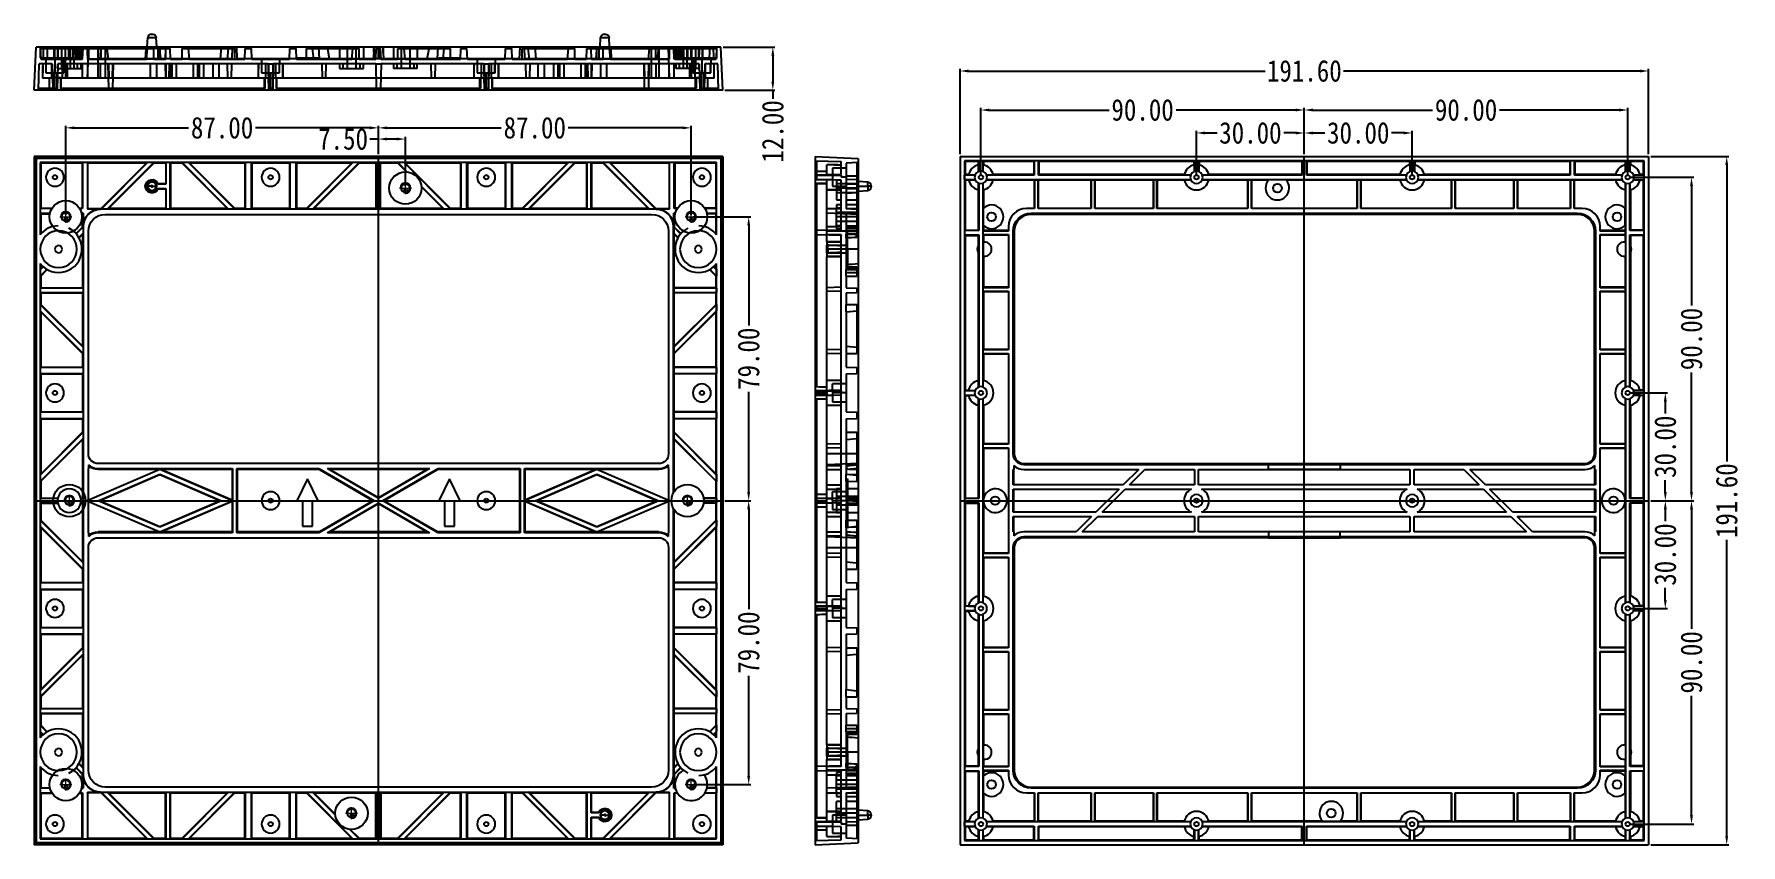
# Model space of a CAD drawing. Header units: inches. Extents: x 242 to 717, y 375 to 601.
import ezdxf
from ezdxf.lldxf.tags import DXFTag

# ---------------------------------------------------------------- set-up
doc = ezdxf.new("R2010")
doc.units = ezdxf.units.IN
doc.header["$MEASUREMENT"] = 0
doc.layers.add('1', color=7, linetype='Continuous', true_color=0xffffff)
doc.layers.add('dim', color=82, linetype='Continuous', lineweight=9)
doc.layers.add('screw', color=33, linetype='Continuous', lineweight=13)
doc.styles.add('001', font='', dxfattribs={"width": 0.85})
doc.styles.add('TXT', font='txt.shx', dxfattribs={"bigfont": 'gbcbig.shx'})
doc.styles.get('001').set_extended_font_data('SimSun')
tags = doc.linetypes.add('CENTER', pattern=[2, 1.25, -0.25, 0.25, -0.25]).pattern_tags.tags
tags[10:11] = [DXFTag(74, 4), DXFTag(75, 0), DXFTag(340, '0'), DXFTag(46, 0.0), DXFTag(50, 0.0), DXFTag(44, 0.0), DXFTag(45, 0.0)]
tags[8:9] = [DXFTag(74, 4), DXFTag(75, 0), DXFTag(340, '0'), DXFTag(46, 0.0), DXFTag(50, 0.0), DXFTag(44, 0.0), DXFTag(45, 0.0)]
tags[6:7] = [DXFTag(74, 4), DXFTag(75, 0), DXFTag(340, '0'), DXFTag(46, 0.0), DXFTag(50, 0.0), DXFTag(44, 0.0), DXFTag(45, 0.0)]
tags[4:5] = [DXFTag(74, 4), DXFTag(75, 0), DXFTag(340, '0'), DXFTag(46, 0.0), DXFTag(50, 0.0), DXFTag(44, 0.0), DXFTag(45, 0.0)]
tags = doc.linetypes.add('DASHED', pattern=[0.75, 0.5, -0.25]).pattern_tags.tags
tags[6:7] = [DXFTag(74, 4), DXFTag(75, 0), DXFTag(340, '0'), DXFTag(46, 0.0), DXFTag(50, 0.0), DXFTag(44, 0.0), DXFTag(45, 0.0)]
tags[4:5] = [DXFTag(74, 4), DXFTag(75, 0), DXFTag(340, '0'), DXFTag(46, 0.0), DXFTag(50, 0.0), DXFTag(44, 0.0), DXFTag(45, 0.0)]
tags = doc.linetypes.add('HIDDEN', pattern=[0.5, 0.25, -0.25]).pattern_tags.tags
tags[6:7] = [DXFTag(74, 4), DXFTag(75, 0), DXFTag(340, '0'), DXFTag(46, 0.0), DXFTag(50, 0.0), DXFTag(44, 0.0), DXFTag(45, 0.0)]
tags[4:5] = [DXFTag(74, 4), DXFTag(75, 0), DXFTag(340, '0'), DXFTag(46, 0.0), DXFTag(50, 0.0), DXFTag(44, 0.0), DXFTag(45, 0.0)]
doc.dimstyles.new('MSTD-1.2倍', dxfattribs={"dimscale": 1.2, "dimtxt": 3, "dimasz": 2, "dimexe": 0.5, "dimexo": 0.5, "dimgap": 1, "dimtad": 0, "dimzin": 1, "dimdsep": 46, "dimtxsty": '001', "dimcen": 0, "dimclrd": 3, "dimclre": 3, "dimclrt": 4, "dimazin": 0, "dimtfac": 0.5, "dimtofl": 0, "dimtmove": 0, "dimatfit": 3, "dimfxl": 1, "dimarcsym": 0})

msp = doc.modelspace()

# ---------------------------------------------------------------- blocks, each defined once
blk = doc.blocks.new('screw_m3_g')
at = {"layer": 'screw', "color": 1, "linetype": 'CENTER', "ltscale": 1.524}
for p, q in [((-1.65, 0), (1.65, 0)), ((0, -1.65), (0, 1.65))]:
    blk.add_line(p, q, dxfattribs=at)
at = {"layer": 'screw', "color": 33, "linetype": 'HIDDEN', "ltscale": 1.524}
blk.add_circle((0, 0), 1.25, dxfattribs=at)
at = {"layer": 'screw', "color": 92, "linetype": 'HIDDEN', "ltscale": 1.524}
blk.add_arc((0, 0), 1.5, 270, 180, dxfattribs=at)
at = {"layer": 'screw', "color": 6, "style": 'TXT'}
blk.add_text('M3', height=0.6, dxfattribs=at).set_placement((-0.51, -0.75))
blk = doc.blocks.new('*D3')
at = {"layer": 'Defpoints', "color": 0, "transparency": 16777216}
for p in [(565.44, 573.19), (595.44, 566.65), (565.44, 560.85)]:
    blk.add_point(p, dxfattribs=at)
at = {"layer": 'dim', "color": 3, "lineweight": -2, "transparency": 16777216}
for p, q in [((565.44, 561.45), (565.44, 573.79)), ((567.84, 573.19), (571.17, 573.19)), ((593.04, 573.19), (589.71, 573.19)), ((595.44, 567.25), (595.44, 573.79))]:
    blk.add_line(p, q, dxfattribs=at)
at = {"layer": 'dim', "color": 3, "transparency": 16777216}
for points in [[(567.84, 573.59), (567.84, 572.79), (565.44, 573.19)], [(593.04, 573.59), (593.04, 572.79), (595.44, 573.19)]]:
    blk.add_solid(points, dxfattribs=at)
at = {"layer": 'dim', "color": 4, "transparency": 16777216, "insert": (580.44, 573.19), "char_height": 6, "attachment_point": 5, "style": '001'}
blk.add_mtext('30.00', dxfattribs=at)
blk = doc.blocks.new('*D4')
at = {"layer": 'Defpoints', "color": 0, "transparency": 16777216}
for p in [(505.44, 579.58), (595.44, 570.52), (505.44, 560.85)]:
    blk.add_point(p, dxfattribs=at)
at = {"layer": 'dim', "color": 3, "lineweight": -2, "transparency": 16777216}
for p, q in [((505.44, 561.45), (505.44, 580.18)), ((507.84, 579.58), (541.12, 579.58)), ((593.04, 579.58), (559.77, 579.58)), ((595.44, 571.12), (595.44, 580.18))]:
    blk.add_line(p, q, dxfattribs=at)
at = {"layer": 'dim', "color": 3, "transparency": 16777216}
for points in [[(507.84, 579.98), (507.84, 579.18), (505.44, 579.58)], [(593.04, 579.98), (593.04, 579.18), (595.44, 579.58)]]:
    blk.add_solid(points, dxfattribs=at)
at = {"layer": 'dim', "color": 4, "transparency": 16777216, "insert": (550.44, 579.58), "char_height": 6, "attachment_point": 5, "style": '001'}
blk.add_mtext('90.00', dxfattribs=at)
blk = doc.blocks.new('*D5')
at = {"layer": 'Defpoints', "color": 0, "transparency": 16777216}
for p in [(625.44, 573.19), (595.44, 566.65), (625.44, 560.85)]:
    blk.add_point(p, dxfattribs=at)
at = {"layer": 'dim', "color": 3, "lineweight": -2, "transparency": 16777216}
for p, q in [((595.44, 567.25), (595.44, 573.79)), ((597.84, 573.19), (601.17, 573.19)), ((623.04, 573.19), (619.71, 573.19)), ((625.44, 561.45), (625.44, 573.79))]:
    blk.add_line(p, q, dxfattribs=at)
at = {"layer": 'dim', "color": 3, "transparency": 16777216}
for points in [[(597.84, 573.59), (597.84, 572.79), (595.44, 573.19)], [(623.04, 573.59), (623.04, 572.79), (625.44, 573.19)]]:
    blk.add_solid(points, dxfattribs=at)
at = {"layer": 'dim', "color": 4, "transparency": 16777216, "insert": (610.44, 573.19), "char_height": 6, "attachment_point": 5, "style": '001'}
blk.add_mtext('30.00', dxfattribs=at)
blk = doc.blocks.new('*D6')
at = {"layer": 'Defpoints', "color": 0, "transparency": 16777216}
for p in [(685.44, 579.58), (595.44, 570.52), (685.44, 560.85)]:
    blk.add_point(p, dxfattribs=at)
at = {"layer": 'dim', "color": 3, "lineweight": -2, "transparency": 16777216}
for p, q in [((595.44, 571.12), (595.44, 580.18)), ((597.84, 579.58), (631.12, 579.58)), ((683.04, 579.58), (649.77, 579.58)), ((685.44, 561.45), (685.44, 580.18))]:
    blk.add_line(p, q, dxfattribs=at)
at = {"layer": 'dim', "color": 3, "transparency": 16777216}
for points in [[(597.84, 579.98), (597.84, 579.18), (595.44, 579.58)], [(683.04, 579.98), (683.04, 579.18), (685.44, 579.58)]]:
    blk.add_solid(points, dxfattribs=at)
at = {"layer": 'dim', "color": 4, "transparency": 16777216, "insert": (640.44, 579.58), "char_height": 6, "attachment_point": 5, "style": '001'}
blk.add_mtext('90.00', dxfattribs=at)
blk = doc.blocks.new('*D7')
at = {"layer": 'Defpoints', "color": 0, "transparency": 16777216}
for p in [(685.44, 500.85), (695.88, 500.85), (691.24, 470.85)]:
    blk.add_point(p, dxfattribs=at)
at = {"layer": 'dim', "color": 3, "lineweight": -2, "transparency": 16777216}
for p, q in [((686.04, 500.85), (696.48, 500.85)), ((695.88, 498.45), (695.88, 495.12)), ((695.88, 473.25), (695.88, 476.58)), ((691.84, 470.85), (696.48, 470.85))]:
    blk.add_line(p, q, dxfattribs=at)
at = {"layer": 'dim', "color": 3, "transparency": 16777216}
for points in [[(695.48, 498.45), (696.28, 498.45), (695.88, 500.85)], [(695.48, 473.25), (696.28, 473.25), (695.88, 470.85)]]:
    blk.add_solid(points, dxfattribs=at)
at = {"layer": 'dim', "color": 4, "transparency": 16777216, "insert": (695.88, 485.85), "char_height": 6, "attachment_point": 5, "rotation": 90, "style": '001'}
blk.add_mtext('30.00', dxfattribs=at)
blk = doc.blocks.new('*D8')
at = {"layer": 'Defpoints', "color": 0, "transparency": 16777216}
for p in [(685.44, 560.85), (703.17, 560.85), (691.24, 470.85)]:
    blk.add_point(p, dxfattribs=at)
at = {"layer": 'dim', "color": 3, "lineweight": -2, "transparency": 16777216}
for p, q in [((686.04, 560.85), (703.77, 560.85)), ((703.17, 558.45), (703.17, 525.18)), ((703.17, 473.25), (703.17, 506.53)), ((691.84, 470.85), (703.77, 470.85))]:
    blk.add_line(p, q, dxfattribs=at)
at = {"layer": 'dim', "color": 3, "transparency": 16777216}
for points in [[(702.77, 558.45), (703.57, 558.45), (703.17, 560.85)], [(702.77, 473.25), (703.57, 473.25), (703.17, 470.85)]]:
    blk.add_solid(points, dxfattribs=at)
at = {"layer": 'dim', "color": 4, "transparency": 16777216, "insert": (703.17, 515.85), "char_height": 6, "attachment_point": 5, "rotation": 90, "style": '001'}
blk.add_mtext('90.00', dxfattribs=at)
blk = doc.blocks.new('*D9')
at = {"layer": 'Defpoints', "color": 0, "transparency": 16777216}
for p in [(691.24, 470.85), (685.44, 440.85), (695.88, 440.85)]:
    blk.add_point(p, dxfattribs=at)
at = {"layer": 'dim', "color": 3, "lineweight": -2, "transparency": 16777216}
for p, q in [((691.84, 470.85), (696.48, 470.85)), ((695.88, 468.45), (695.88, 465.12)), ((695.88, 443.25), (695.88, 446.58)), ((686.04, 440.85), (696.48, 440.85))]:
    blk.add_line(p, q, dxfattribs=at)
at = {"layer": 'dim', "color": 3, "transparency": 16777216}
for points in [[(695.48, 468.45), (696.28, 468.45), (695.88, 470.85)], [(695.48, 443.25), (696.28, 443.25), (695.88, 440.85)]]:
    blk.add_solid(points, dxfattribs=at)
at = {"layer": 'dim', "color": 4, "transparency": 16777216, "insert": (695.88, 455.85), "char_height": 6, "attachment_point": 5, "rotation": 90, "style": '001'}
blk.add_mtext('30.00', dxfattribs=at)
blk = doc.blocks.new('*D10')
at = {"layer": 'Defpoints', "color": 0, "transparency": 16777216}
for p in [(691.24, 470.85), (685.44, 380.85), (703.17, 380.85)]:
    blk.add_point(p, dxfattribs=at)
at = {"layer": 'dim', "color": 3, "lineweight": -2, "transparency": 16777216}
for p, q in [((691.84, 470.85), (703.77, 470.85)), ((703.17, 468.45), (703.17, 435.18)), ((703.17, 383.25), (703.17, 416.53)), ((686.04, 380.85), (703.77, 380.85))]:
    blk.add_line(p, q, dxfattribs=at)
at = {"layer": 'dim', "color": 3, "transparency": 16777216}
for points in [[(702.77, 468.45), (703.57, 468.45), (703.17, 470.85)], [(702.77, 383.25), (703.57, 383.25), (703.17, 380.85)]]:
    blk.add_solid(points, dxfattribs=at)
at = {"layer": 'dim', "color": 4, "transparency": 16777216, "insert": (703.17, 425.85), "char_height": 6, "attachment_point": 5, "rotation": 90, "style": '001'}
blk.add_mtext('90.00', dxfattribs=at)
blk = doc.blocks.new('*D11')
at = {"layer": 'Defpoints', "color": 0, "transparency": 16777216}
for p in [(337.83, 571.5), (337.83, 566.65), (345.33, 557.85)]:
    blk.add_point(p, dxfattribs=at)
at = {"layer": 'dim', "color": 3, "lineweight": -2, "transparency": 16777216}
for p, q in [((337.83, 571.5), (335.43, 571.5)), ((337.83, 567.25), (337.83, 572.1)), ((342.93, 571.5), (340.23, 571.5)), ((345.33, 558.45), (345.33, 572.1))]:
    blk.add_line(p, q, dxfattribs=at)
at = {"layer": 'dim', "color": 3, "transparency": 16777216}
for points in [[(340.23, 571.9), (340.23, 571.1), (337.83, 571.5)], [(342.93, 571.9), (342.93, 571.1), (345.33, 571.5)]]:
    blk.add_solid(points, dxfattribs=at)
at = {"layer": 'dim', "color": 4, "transparency": 16777216, "insert": (327.99, 571.5), "char_height": 6, "attachment_point": 5, "style": '001'}
blk.add_mtext('7.50', dxfattribs=at)
blk = doc.blocks.new('*D12')
at = {"layer": 'Defpoints', "color": 0, "transparency": 16777216}
for p in [(424.83, 574.62), (337.83, 566.65), (424.83, 549.85)]:
    blk.add_point(p, dxfattribs=at)
at = {"layer": 'dim', "color": 3, "lineweight": -2, "transparency": 16777216}
for p, q in [((337.83, 567.25), (337.83, 575.22)), ((340.23, 574.62), (372.01, 574.62)), ((422.43, 574.62), (390.66, 574.62)), ((424.83, 550.45), (424.83, 575.22))]:
    blk.add_line(p, q, dxfattribs=at)
at = {"layer": 'dim', "color": 3, "transparency": 16777216}
for points in [[(340.23, 575.02), (340.23, 574.22), (337.83, 574.62)], [(422.43, 575.02), (422.43, 574.22), (424.83, 574.62)]]:
    blk.add_solid(points, dxfattribs=at)
at = {"layer": 'dim', "color": 4, "transparency": 16777216, "insert": (381.33, 574.62), "char_height": 6, "attachment_point": 5, "style": '001'}
blk.add_mtext('87.00', dxfattribs=at)
blk = doc.blocks.new('*D13')
at = {"layer": 'Defpoints', "color": 0, "transparency": 16777216}
for p in [(424.83, 549.85), (440.84, 549.85), (433.63, 470.85)]:
    blk.add_point(p, dxfattribs=at)
at = {"layer": 'dim', "color": 3, "lineweight": -2, "transparency": 16777216}
for p, q in [((425.43, 549.85), (441.44, 549.85)), ((440.84, 547.45), (440.84, 519.61)), ((440.84, 473.25), (440.84, 501.1)), ((434.23, 470.85), (441.44, 470.85))]:
    blk.add_line(p, q, dxfattribs=at)
at = {"layer": 'dim', "color": 3, "transparency": 16777216}
for points in [[(440.44, 547.45), (441.24, 547.45), (440.84, 549.85)], [(440.44, 473.25), (441.24, 473.25), (440.84, 470.85)]]:
    blk.add_solid(points, dxfattribs=at)
at = {"layer": 'dim', "color": 4, "transparency": 16777216, "insert": (440.84, 510.35), "char_height": 6, "attachment_point": 5, "rotation": 90, "style": '001'}
blk.add_mtext('79.00', dxfattribs=at)
blk = doc.blocks.new('*D14')
at = {"layer": 'Defpoints', "color": 0, "transparency": 16777216}
for p in [(433.63, 470.85), (424.83, 391.85), (440.84, 391.85)]:
    blk.add_point(p, dxfattribs=at)
at = {"layer": 'dim', "color": 3, "lineweight": -2, "transparency": 16777216}
for p, q in [((434.23, 470.85), (441.44, 470.85)), ((440.84, 468.45), (440.84, 440.61)), ((440.84, 394.25), (440.84, 422.1)), ((425.43, 391.85), (441.44, 391.85))]:
    blk.add_line(p, q, dxfattribs=at)
at = {"layer": 'dim', "color": 3, "transparency": 16777216}
for points in [[(440.44, 468.45), (441.24, 468.45), (440.84, 470.85)], [(440.44, 394.25), (441.24, 394.25), (440.84, 391.85)]]:
    blk.add_solid(points, dxfattribs=at)
at = {"layer": 'dim', "color": 4, "transparency": 16777216, "insert": (440.84, 431.35), "char_height": 6, "attachment_point": 5, "rotation": 90, "style": '001'}
blk.add_mtext('79.00', dxfattribs=at)
blk = doc.blocks.new('*D15')
at = {"layer": 'Defpoints', "color": 0, "transparency": 16777216}
for p in [(250.83, 574.62), (337.83, 566.65), (250.83, 549.85)]:
    blk.add_point(p, dxfattribs=at)
at = {"layer": 'dim', "color": 3, "lineweight": -2, "transparency": 16777216}
for p, q in [((250.83, 550.45), (250.83, 575.22)), ((253.23, 574.62), (285.01, 574.62)), ((335.43, 574.62), (303.66, 574.62)), ((337.83, 567.25), (337.83, 575.22))]:
    blk.add_line(p, q, dxfattribs=at)
at = {"layer": 'dim', "color": 3, "transparency": 16777216}
for points in [[(253.23, 575.02), (253.23, 574.22), (250.83, 574.62)], [(335.43, 575.02), (335.43, 574.22), (337.83, 574.62)]]:
    blk.add_solid(points, dxfattribs=at)
at = {"layer": 'dim', "color": 4, "transparency": 16777216, "insert": (294.33, 574.62), "char_height": 6, "attachment_point": 5, "style": '001'}
blk.add_mtext('87.00', dxfattribs=at)
blk = doc.blocks.new('*D16')
at = {"layer": 'Defpoints', "color": 0, "transparency": 16777216}
for p in [(433.11, 597.11), (433.63, 585.11), (447.56, 585.11)]:
    blk.add_point(p, dxfattribs=at)
at = {"layer": 'dim', "color": 3, "lineweight": -2, "transparency": 16777216}
for p, q in [((433.71, 597.11), (448.16, 597.11)), ((447.56, 594.71), (447.56, 587.5)), ((434.23, 585.11), (448.16, 585.11)), ((447.56, 585.11), (447.56, 582.71))]:
    blk.add_line(p, q, dxfattribs=at)
at = {"layer": 'dim', "color": 3, "transparency": 16777216}
for points in [[(447.16, 594.71), (447.96, 594.71), (447.56, 597.11)], [(447.16, 587.5), (447.96, 587.5), (447.56, 585.11)]]:
    blk.add_solid(points, dxfattribs=at)
at = {"layer": 'dim', "color": 4, "transparency": 16777216, "insert": (447.56, 573.63), "char_height": 6, "attachment_point": 5, "rotation": 90, "style": '001'}
blk.add_mtext('12.00', dxfattribs=at)
blk = doc.blocks.new('*D17')
at = {"layer": 'Defpoints', "color": 0, "transparency": 16777216}
for p in [(691.24, 590.44), (499.64, 566.65), (691.24, 566.65)]:
    blk.add_point(p, dxfattribs=at)
at = {"layer": 'dim', "color": 3, "lineweight": -2, "transparency": 16777216}
for p, q in [((499.64, 567.25), (499.64, 591.04)), ((502.04, 590.44), (584.56, 590.44)), ((688.84, 590.44), (606.33, 590.44)), ((691.24, 567.25), (691.24, 591.04))]:
    blk.add_line(p, q, dxfattribs=at)
at = {"layer": 'dim', "color": 3, "transparency": 16777216}
for points in [[(502.04, 590.84), (502.04, 590.04), (499.64, 590.44)], [(688.84, 590.84), (688.84, 590.04), (691.24, 590.44)]]:
    blk.add_solid(points, dxfattribs=at)
at = {"layer": 'dim', "color": 4, "transparency": 16777216, "insert": (595.44, 590.44), "char_height": 6, "attachment_point": 5, "style": '001'}
blk.add_mtext('191.60', dxfattribs=at)
blk = doc.blocks.new('*D18')
at = {"layer": 'Defpoints', "color": 0, "transparency": 16777216}
for p in [(691.24, 566.65), (691.24, 375.05), (712.96, 375.05)]:
    blk.add_point(p, dxfattribs=at)
at = {"layer": 'dim', "color": 3, "lineweight": -2, "transparency": 16777216}
for p, q in [((691.84, 566.65), (713.56, 566.65)), ((712.96, 564.25), (712.96, 481.74)), ((712.96, 377.45), (712.96, 459.97)), ((691.84, 375.05), (713.56, 375.05))]:
    blk.add_line(p, q, dxfattribs=at)
at = {"layer": 'dim', "color": 3, "transparency": 16777216}
for points in [[(712.56, 564.25), (713.36, 564.25), (712.96, 566.65)], [(712.56, 377.45), (713.36, 377.45), (712.96, 375.05)]]:
    blk.add_solid(points, dxfattribs=at)
at = {"layer": 'dim', "color": 4, "transparency": 16777216, "insert": (712.96, 470.85), "char_height": 6, "attachment_point": 5, "rotation": 90, "style": '001'}
blk.add_mtext('191.60', dxfattribs=at)

# ---------------------------------------------------------------- dimensions: what is measured, and where the dimension line sits
at = {"layer": 'dim'}
for base, p1, p2, angle, picture, middle in [((447.56, 585.105), (433.108, 597.105), (433.632, 585.105), 90, '*D16', (447.56, 573.634)), ((685.442, 579.581), (595.442, 570.52), (685.442, 560.852), 180, '*D6', (640.442, 579.581)), ((250.832, 574.623), (337.832, 566.652), (250.832, 549.852), 180, '*D15', (294.332, 574.623)), ((625.442, 573.188), (595.442, 566.652), (625.442, 560.852), 180, '*D5', (610.442, 573.188)), ((712.964, 375.052), (691.242, 566.652), (691.242, 375.052), 90, '*D18', (712.964, 470.852)), ((703.171, 560.852), (691.242, 470.852), (685.442, 560.852), 90, '*D8', (703.171, 515.852)), ((440.84, 549.852), (433.632, 470.852), (424.832, 549.852), 90, '*D13', (440.84, 510.352)), ((695.876, 500.852), (691.242, 470.852), (685.442, 500.852), 90, '*D7', (695.876, 485.852)), ((440.84, 391.852), (433.632, 470.852), (424.832, 391.852), 270, '*D14', (440.84, 431.352)), ((695.876, 440.852), (691.242, 470.852), (685.442, 440.852), 270, '*D9', (695.876, 455.852)), ((703.171, 380.852), (691.242, 470.852), (685.442, 380.852), 270, '*D10', (703.171, 425.852))]:
    dim = msp.add_linear_dim(base=base, p1=p1, p2=p2, angle=angle, dimstyle='MSTD-1.2倍', override={"dimtxt": 5, "dimexe": 0.49975, "dimexo": 0.49975, "dimgap": 0.49975}, dxfattribs=at)
    dim.commit()
    dim.dimension.update_dxf_attribs({"geometry": picture, "text_midpoint": middle})
for base, p1, p2, picture, middle in [((691.242, 590.444), (499.642, 566.652), (691.242, 566.652), '*D17', (595.442, 590.444)), ((505.442, 579.581), (595.442, 570.52), (505.442, 560.852), '*D4', (550.442, 579.581)), ((337.832, 571.5), (345.332, 557.852), (337.832, 566.652), '*D11', (327.989, 571.5)), ((424.832, 574.623), (337.832, 566.652), (424.832, 549.852), '*D12', (381.332, 574.623)), ((565.442, 573.188), (595.442, 566.652), (565.442, 560.852), '*D3', (580.442, 573.188))]:
    dim = msp.add_linear_dim(base=base, p1=p1, p2=p2, dimstyle='MSTD-1.2倍', override={"dimtxt": 5, "dimexe": 0.49975, "dimexo": 0.49975, "dimgap": 0.49975}, dxfattribs=at)
    dim.commit()
    dim.dimension.update_dxf_attribs({"geometry": picture, "text_midpoint": middle})

# ---------------------------------------------------------------- linework, layer by layer
for points in [[(585.442, 481.156), (605.442, 481.156), (605.442, 479.552), (585.442, 479.552)], [(585.442, 460.548), (605.442, 460.548), (605.442, 462.152), (585.442, 462.152)]]:
    msp.add_lwpolyline(points, close=True)
at = {"layer": '1', "color": 95}
for p, q in [((273.503, 597.105), (273.642, 599.757)), ((273.642, 599.757), (276.022, 599.757)), ((274.64, 600.705), (275.023, 600.705)), ((276.161, 597.105), (276.022, 599.757)), ((399.503, 597.105), (399.642, 599.757)), ((399.642, 599.757), (402.022, 599.757)), ((400.64, 600.705), (401.023, 600.705)), ((402.161, 597.105), (402.022, 599.757)), ((242.032, 585.105), (242.555, 597.105)), ((433.108, 597.105), (242.555, 597.105)), ((433.632, 585.105), (433.108, 597.105)), ((433.632, 585.105), (242.032, 585.105)), ((433.632, 566.652), (242.032, 566.652)), ((242.032, 566.652), (242.555, 566.128)), ((242.032, 566.652), (242.032, 375.052)), ((242.555, 566.128), (242.555, 375.576)), ((433.108, 566.128), (242.555, 566.128)), ((433.632, 566.652), (433.108, 566.128)), ((433.108, 566.128), (433.108, 375.576)), ((433.632, 566.652), (433.632, 375.052)), ((459.32, 566.652), (471.32, 566.128)), ((459.32, 566.652), (459.32, 375.052)), ((471.32, 566.128), (471.32, 375.576)), ((499.642, 566.652), (499.642, 375.052)), ((499.642, 566.652), (691.242, 566.652)), ((690.033, 565.443), (500.851, 565.443)), ((500.851, 565.443), (500.851, 376.261)), ((500.851, 565.443), (501.042, 565.252)), ((504.664, 565.252), (501.042, 565.252)), ((501.042, 565.252), (501.042, 561.63)), ((504.664, 565.252), (504.842, 565.43)), ((504.664, 565.252), (504.664, 564.264)), ((504.842, 565.43), (506.042, 565.43)), ((504.842, 565.43), (504.842, 562.496)), ((506.22, 565.252), (506.042, 565.43)), ((506.042, 562.496), (506.042, 565.43)), ((520.172, 565.252), (506.22, 565.252)), ((506.22, 565.252), (506.22, 564.264)), ((520.172, 565.252), (520.291, 565.43)), ((520.172, 565.252), (520.172, 561.63)), ((521.491, 565.43), (520.291, 565.43)), ((520.291, 565.43), (520.291, 561.452)), ((521.609, 565.252), (521.491, 565.43)), ((521.491, 561.452), (521.491, 565.43)), ((564.723, 565.252), (521.609, 565.252)), ((521.609, 565.252), (521.609, 561.63)), ((564.723, 565.252), (564.842, 565.43)), ((564.723, 565.252), (564.723, 564.277)), ((566.042, 565.43), (564.842, 565.43)), ((564.842, 565.43), (564.842, 562.496)), ((566.161, 565.252), (566.042, 565.43)), ((566.042, 562.496), (566.042, 565.43)), ((594.723, 565.252), (566.161, 565.252)), ((566.161, 565.252), (566.161, 564.277)), ((594.723, 565.252), (594.842, 565.43)), ((594.723, 565.252), (594.723, 561.63)), ((596.042, 565.43), (594.842, 565.43)), ((594.842, 565.43), (594.842, 561.452)), ((596.161, 565.252), (596.042, 565.43)), ((596.042, 561.452), (596.042, 565.43)), ((624.723, 565.252), (596.161, 565.252)), ((596.161, 565.252), (596.161, 561.63)), ((624.723, 565.252), (624.842, 565.43)), ((624.723, 565.252), (624.723, 564.277)), ((626.042, 565.43), (624.842, 565.43)), ((624.842, 565.43), (624.842, 562.496)), ((626.161, 565.252), (626.042, 565.43)), ((626.042, 562.496), (626.042, 565.43)), ((669.275, 565.252), (626.161, 565.252)), ((626.161, 565.252), (626.161, 564.277)), ((669.275, 565.252), (669.394, 565.43)), ((669.275, 565.252), (669.275, 561.63)), ((670.594, 565.43), (669.394, 565.43)), ((669.394, 565.43), (669.394, 561.452)), ((670.712, 565.252), (670.594, 565.43)), ((670.594, 561.452), (670.594, 565.43)), ((684.664, 565.252), (670.712, 565.252)), ((670.712, 565.252), (670.712, 561.63)), ((684.664, 565.252), (684.842, 565.43)), ((684.664, 565.252), (684.664, 564.264)), ((684.842, 565.43), (686.042, 565.43)), ((684.842, 565.43), (684.842, 562.496)), ((686.22, 565.252), (686.042, 565.43)), ((686.042, 562.496), (686.042, 565.43)), ((689.842, 565.252), (686.22, 565.252)), ((686.22, 565.252), (686.22, 564.264)), ((690.033, 565.443), (689.842, 565.252)), ((689.842, 561.63), (689.842, 565.252)), ((690.033, 376.261), (690.033, 565.443)), ((691.242, 566.652), (691.242, 375.052)), ((243.732, 564.952), (243.91, 564.774)), ((431.932, 564.952), (243.732, 564.952)), ((243.732, 564.952), (243.732, 544.882)), ((255.413, 564.774), (243.91, 564.774)), ((243.91, 564.774), (243.91, 552.271)), ((255.413, 564.774), (255.518, 564.931)), ((255.413, 564.774), (255.413, 552.271)), ((256.846, 564.931), (255.518, 564.931)), ((255.518, 564.931), (255.518, 552.166)), ((256.95, 564.774), (256.846, 564.931)), ((256.846, 564.931), (256.846, 551.995)), ((273.285, 564.774), (256.95, 564.774)), ((256.95, 552.152), (256.95, 564.774)), ((273.591, 564.931), (260.655, 551.995)), ((273.285, 564.774), (260.664, 552.152)), ((262.391, 551.995), (275.327, 564.931)), ((262.697, 552.152), (275.318, 564.774)), ((273.285, 564.774), (273.591, 564.931)), ((275.327, 564.931), (273.591, 564.931)), ((275.318, 564.774), (275.327, 564.931)), ((278.67, 564.774), (275.318, 564.774)), ((279.884, 564.931), (278.67, 564.931)), ((278.67, 564.931), (278.67, 558.966)), ((279.989, 564.774), (279.884, 564.931)), ((279.884, 551.995), (279.884, 564.931)), ((283.221, 564.774), (279.989, 564.774)), ((279.989, 564.774), (279.989, 552.152)), ((284.949, 564.931), (283.212, 564.931)), ((283.221, 564.774), (283.212, 564.931)), ((283.212, 564.931), (296.149, 551.995)), ((283.221, 564.774), (295.843, 552.152)), ((285.254, 564.774), (284.949, 564.931)), ((297.885, 551.995), (284.949, 564.931)), ((300.639, 564.774), (285.254, 564.774)), ((297.876, 552.152), (285.254, 564.774)), ((300.639, 564.774), (300.743, 564.931)), ((300.639, 564.774), (300.639, 552.152)), ((302.468, 564.931), (300.743, 564.931)), ((300.743, 564.931), (300.743, 551.995)), ((302.573, 564.774), (302.468, 564.931)), ((302.468, 551.995), (302.468, 564.931)), ((313.09, 564.774), (302.573, 564.774)), ((302.573, 564.774), (302.573, 552.152)), ((313.09, 564.774), (313.195, 564.931)), ((313.09, 564.774), (313.09, 552.152)), ((314.92, 564.931), (313.195, 564.931)), ((313.195, 564.931), (313.195, 551.995)), ((315.025, 564.774), (314.92, 564.931)), ((314.92, 551.995), (314.92, 564.931)), ((330.409, 564.774), (315.025, 564.774)), ((315.025, 564.774), (315.025, 552.152)), ((330.714, 564.931), (317.778, 551.995)), ((330.409, 564.774), (317.787, 552.152)), ((319.514, 551.995), (332.451, 564.931)), ((319.82, 552.152), (332.442, 564.774)), ((330.409, 564.774), (330.714, 564.931)), ((332.451, 564.931), (330.714, 564.931)), ((332.442, 564.774), (332.451, 564.931)), ((337.113, 564.774), (332.442, 564.774)), ((337.113, 564.774), (337.218, 564.931)), ((337.113, 564.774), (337.113, 552.152)), ((338.432, 564.931), (337.218, 564.931)), ((337.218, 564.931), (337.218, 551.995)), ((338.432, 551.995), (338.432, 564.931)), ((343.221, 564.774), (338.432, 564.774)), ((344.949, 564.931), (343.212, 564.931)), ((343.221, 564.774), (343.212, 564.931)), ((343.212, 564.931), (345.818, 562.326)), ((343.221, 564.774), (345.655, 562.34)), ((345.254, 564.774), (344.949, 564.931)), ((357.885, 551.995), (344.949, 564.931)), ((360.639, 564.774), (345.254, 564.774)), ((357.876, 552.152), (345.254, 564.774)), ((360.639, 564.774), (360.743, 564.931)), ((360.639, 564.774), (360.639, 552.152)), ((362.468, 564.931), (360.743, 564.931)), ((360.743, 564.931), (360.743, 551.995)), ((362.573, 564.774), (362.468, 564.931)), ((362.468, 551.995), (362.468, 564.931)), ((373.09, 564.774), (362.573, 564.774)), ((362.573, 564.774), (362.573, 552.152)), ((373.09, 564.774), (373.195, 564.931)), ((373.09, 564.774), (373.09, 552.152)), ((374.92, 564.931), (373.195, 564.931)), ((373.195, 564.931), (373.195, 551.995)), ((375.025, 564.774), (374.92, 564.931)), ((374.92, 551.995), (374.92, 564.931)), ((390.409, 564.774), (375.025, 564.774)), ((375.025, 564.774), (375.025, 552.152)), ((390.714, 564.931), (377.778, 551.995)), ((390.409, 564.774), (377.787, 552.152)), ((379.514, 551.995), (392.451, 564.931)), ((379.82, 552.152), (392.442, 564.774)), ((390.409, 564.774), (390.714, 564.931)), ((392.451, 564.931), (390.714, 564.931)), ((392.442, 564.774), (392.451, 564.931)), ((395.674, 564.774), (392.442, 564.774)), ((395.674, 564.774), (395.779, 564.931)), ((395.674, 564.774), (395.674, 552.152)), ((397.007, 564.931), (395.779, 564.931)), ((395.779, 564.931), (395.779, 551.995)), ((397.112, 564.774), (397.007, 564.931)), ((397.007, 551.995), (397.007, 564.931)), ((400.345, 564.774), (397.112, 564.774)), ((397.112, 564.774), (397.112, 552.152)), ((402.072, 564.931), (400.336, 564.931)), ((400.345, 564.774), (400.336, 564.931)), ((400.336, 564.931), (413.272, 551.995)), ((400.345, 564.774), (412.967, 552.152)), ((402.378, 564.774), (402.072, 564.931)), ((415.009, 551.995), (402.072, 564.931)), ((418.713, 564.774), (402.378, 564.774)), ((414.999, 552.152), (402.378, 564.774)), ((418.713, 564.774), (418.818, 564.931)), ((418.713, 564.774), (418.713, 552.152)), ((420.146, 564.931), (418.818, 564.931)), ((418.818, 551.995), (418.818, 564.931)), ((420.25, 564.774), (420.146, 564.931)), ((420.146, 552.166), (420.146, 564.931)), ((431.753, 564.774), (420.25, 564.774)), ((420.25, 564.774), (420.25, 552.271)), ((431.932, 564.952), (431.753, 564.774)), ((431.753, 552.271), (431.753, 564.774)), ((431.932, 544.882), (431.932, 564.952)), ((501.042, 561.63), (500.864, 561.452)), ((500.864, 560.252), (500.864, 561.452)), ((503.798, 561.452), (500.864, 561.452)), ((502.03, 561.63), (501.042, 561.63)), ((502.008, 561.525), (503.827, 561.525)), ((504.769, 562.467), (504.769, 564.287)), ((506.115, 562.467), (506.115, 564.287)), ((507.057, 561.525), (508.877, 561.525)), ((520.291, 561.452), (507.086, 561.452)), ((520.172, 561.63), (508.855, 561.63)), ((520.172, 561.63), (520.291, 561.452)), ((521.609, 561.63), (521.491, 561.452)), ((563.798, 561.452), (521.491, 561.452)), ((562.03, 561.63), (521.609, 561.63)), ((562.008, 561.525), (563.827, 561.525)), ((564.793, 564.291), (564.793, 562.477)), ((566.091, 564.291), (566.091, 562.477)), ((567.057, 561.525), (568.877, 561.525)), ((594.842, 561.452), (567.086, 561.452)), ((594.723, 561.63), (568.855, 561.63)), ((594.723, 561.63), (594.842, 561.452)), ((596.161, 561.63), (596.042, 561.452)), ((623.798, 561.452), (596.042, 561.452)), ((622.03, 561.63), (596.161, 561.63)), ((622.008, 561.525), (623.827, 561.525)), ((624.793, 564.291), (624.793, 562.477)), ((626.091, 564.291), (626.091, 562.477)), ((627.057, 561.525), (628.877, 561.525)), ((669.394, 561.452), (627.086, 561.452)), ((669.275, 561.63), (628.855, 561.63)), ((669.275, 561.63), (669.394, 561.452)), ((670.712, 561.63), (670.594, 561.452)), ((683.798, 561.452), (670.594, 561.452)), ((682.03, 561.63), (670.712, 561.63)), ((682.008, 561.525), (683.827, 561.525)), ((684.769, 562.467), (684.769, 564.287)), ((686.115, 562.467), (686.115, 564.287)), ((687.057, 561.525), (688.877, 561.525)), ((690.02, 561.452), (687.086, 561.452)), ((689.842, 561.63), (688.855, 561.63)), ((689.842, 561.63), (690.02, 561.452)), ((690.02, 560.252), (690.02, 561.452)), ((273.482, 558.352), (273.642, 558.352)), ((274.64, 558.352), (273.642, 558.352)), ((275.023, 558.352), (276.022, 558.352)), ((276.182, 558.352), (276.022, 558.352)), ((278.67, 558.966), (276.485, 558.966)), ((276.485, 557.738), (278.67, 557.738)), ((278.67, 559.071), (276.557, 559.071)), ((276.557, 557.633), (278.67, 557.633)), ((278.67, 557.738), (278.67, 551.995)), ((349.805, 558.338), (356.149, 551.995)), ((349.82, 558.175), (355.843, 552.152)), ((473.972, 559.542), (471.32, 559.681)), ((471.32, 558.352), (473.972, 558.352)), ((471.32, 557.023), (473.972, 557.162)), ((473.972, 558.352), (473.972, 559.542)), ((473.972, 558.352), (473.972, 557.162)), ((474.92, 558.352), (473.972, 558.352)), ((474.92, 558.352), (474.92, 558.543)), ((474.92, 558.352), (474.92, 558.161)), ((501.042, 560.074), (500.864, 560.252)), ((500.864, 560.252), (503.798, 560.252)), ((501.042, 560.074), (501.042, 546.122)), ((502.03, 560.074), (501.042, 560.074)), ((502.008, 560.179), (503.827, 560.179)), ((504.664, 557.44), (504.664, 546.122)), ((504.769, 557.417), (504.769, 559.237)), ((504.842, 559.208), (504.842, 546.003)), ((506.042, 502.496), (506.042, 559.208)), ((506.115, 557.417), (506.115, 559.237)), ((506.22, 557.44), (506.22, 552.29)), ((507.057, 560.179), (508.877, 560.179)), ((507.086, 560.252), (563.798, 560.252)), ((520.291, 560.074), (508.855, 560.074)), ((520.291, 560.074), (520.395, 560.179)), ((520.291, 560.074), (520.291, 552.152)), ((520.395, 560.179), (521.386, 560.179)), ((520.395, 560.179), (520.395, 552.152)), ((521.491, 560.074), (521.386, 560.179)), ((521.386, 552.152), (521.386, 560.179)), ((536.055, 560.074), (521.491, 560.074)), ((521.491, 552.152), (521.491, 560.074)), ((536.055, 560.074), (536.16, 560.179)), ((536.055, 560.074), (536.055, 552.152)), ((536.16, 560.179), (537.15, 560.179)), ((536.16, 560.179), (536.16, 552.152)), ((537.255, 560.074), (537.15, 560.179)), ((537.15, 552.152), (537.15, 560.179)), ((553.355, 560.074), (537.255, 560.074)), ((537.255, 552.152), (537.255, 560.074)), ((553.355, 560.074), (553.46, 560.179)), ((553.355, 560.074), (553.355, 552.152)), ((553.46, 560.179), (554.45, 560.179)), ((553.46, 560.179), (553.46, 552.152)), ((554.555, 560.074), (554.45, 560.179)), ((554.45, 552.152), (554.45, 560.179)), ((562.03, 560.074), (554.555, 560.074)), ((554.555, 552.152), (554.555, 560.074)), ((562.008, 560.179), (563.827, 560.179)), ((567.057, 560.179), (568.877, 560.179)), ((567.086, 560.252), (623.798, 560.252)), ((579.644, 560.074), (568.855, 560.074)), ((579.644, 560.074), (579.748, 560.179)), ((579.644, 560.074), (579.644, 552.152)), ((579.748, 560.179), (580.739, 560.179)), ((579.748, 560.179), (579.748, 552.152)), ((580.844, 560.074), (580.739, 560.179)), ((580.739, 552.152), (580.739, 560.179)), ((585.504, 560.074), (580.844, 560.074)), ((580.844, 552.152), (580.844, 560.074)), ((590.348, 560.108), (585.536, 560.108)), ((610.04, 560.074), (590.38, 560.074)), ((610.04, 560.074), (610.145, 560.179)), ((610.04, 560.074), (610.04, 552.152)), ((610.145, 560.179), (611.136, 560.179)), ((610.145, 560.179), (610.145, 552.152)), ((611.24, 560.074), (611.136, 560.179)), ((611.136, 552.152), (611.136, 560.179)), ((622.03, 560.074), (611.24, 560.074)), ((611.24, 552.152), (611.24, 560.074)), ((622.008, 560.179), (623.827, 560.179)), ((627.057, 560.179), (628.877, 560.179)), ((627.086, 560.252), (683.798, 560.252)), ((636.329, 560.074), (628.855, 560.074)), ((636.329, 560.074), (636.434, 560.179)), ((636.329, 560.074), (636.329, 552.152)), ((636.434, 560.179), (637.425, 560.179)), ((636.434, 560.179), (636.434, 552.152)), ((637.529, 560.074), (637.425, 560.179)), ((637.425, 552.152), (637.425, 560.179)), ((653.629, 560.074), (637.529, 560.074)), ((637.529, 552.152), (637.529, 560.074)), ((653.629, 560.074), (653.734, 560.179)), ((653.629, 560.074), (653.629, 552.152)), ((653.734, 560.179), (654.725, 560.179)), ((653.734, 560.179), (653.734, 552.152)), ((654.829, 560.074), (654.725, 560.179)), ((654.725, 552.152), (654.725, 560.179)), ((669.394, 560.074), (654.829, 560.074)), ((654.829, 552.152), (654.829, 560.074)), ((669.394, 560.074), (669.498, 560.179)), ((669.394, 560.074), (669.394, 552.152)), ((669.498, 560.179), (670.489, 560.179)), ((669.498, 560.179), (669.498, 552.152)), ((670.594, 560.074), (670.489, 560.179)), ((670.489, 552.152), (670.489, 560.179)), ((682.03, 560.074), (670.594, 560.074)), ((670.594, 552.152), (670.594, 560.074)), ((682.008, 560.179), (683.827, 560.179)), ((684.664, 557.44), (684.664, 552.29)), ((684.769, 557.417), (684.769, 559.237)), ((684.842, 559.208), (684.842, 502.496)), ((686.042, 546.003), (686.042, 559.208)), ((686.115, 557.417), (686.115, 559.237)), ((686.22, 557.44), (686.22, 546.122)), ((687.057, 560.179), (688.877, 560.179)), ((687.086, 560.252), (690.02, 560.252)), ((689.842, 560.074), (688.855, 560.074)), ((689.842, 560.074), (690.02, 560.252)), ((689.842, 546.122), (689.842, 560.074)), ((243.91, 552.271), (243.753, 552.166)), ((243.753, 552.166), (243.753, 550.838)), ((246.972, 552.166), (243.753, 552.166)), ((243.91, 552.271), (247.037, 552.271)), ((254.626, 552.271), (255.413, 552.271)), ((255.518, 552.166), (254.691, 552.166)), ((255.413, 552.271), (255.518, 552.166)), ((256.95, 552.152), (256.846, 551.995)), ((260.532, 551.995), (256.846, 551.995)), ((256.95, 552.152), (260.664, 552.152)), ((260.532, 551.974), (260.532, 551.995)), ((415.132, 551.974), (260.532, 551.974)), ((260.664, 552.152), (260.655, 551.995)), ((262.391, 551.995), (260.655, 551.995)), ((262.697, 552.152), (262.391, 551.995)), ((278.67, 552.152), (262.697, 552.152)), ((279.884, 551.995), (278.67, 551.995)), ((279.989, 552.152), (279.884, 551.995)), ((295.843, 552.152), (279.989, 552.152)), ((295.843, 552.152), (296.149, 551.995)), ((297.885, 551.995), (296.149, 551.995)), ((297.876, 552.152), (297.885, 551.995)), ((300.639, 552.152), (297.876, 552.152)), ((300.639, 552.152), (300.743, 551.995)), ((302.468, 551.995), (300.743, 551.995)), ((302.573, 552.152), (302.468, 551.995)), ((313.09, 552.152), (302.573, 552.152)), ((313.09, 552.152), (313.195, 551.995)), ((314.92, 551.995), (313.195, 551.995)), ((315.025, 552.152), (314.92, 551.995)), ((317.787, 552.152), (315.025, 552.152)), ((317.787, 552.152), (317.778, 551.995)), ((319.514, 551.995), (317.778, 551.995)), ((319.82, 552.152), (319.514, 551.995)), ((337.113, 552.152), (319.82, 552.152)), ((337.113, 552.152), (337.218, 551.995)), ((338.432, 551.995), (337.218, 551.995)), ((355.843, 552.152), (338.432, 552.152)), ((355.843, 552.152), (356.149, 551.995)), ((357.885, 551.995), (356.149, 551.995)), ((357.876, 552.152), (357.885, 551.995)), ((360.639, 552.152), (357.876, 552.152)), ((360.639, 552.152), (360.743, 551.995)), ((362.468, 551.995), (360.743, 551.995)), ((362.573, 552.152), (362.468, 551.995)), ((373.09, 552.152), (362.573, 552.152)), ((373.09, 552.152), (373.195, 551.995)), ((374.92, 551.995), (373.195, 551.995)), ((375.025, 552.152), (374.92, 551.995)), ((377.787, 552.152), (375.025, 552.152)), ((377.787, 552.152), (377.778, 551.995)), ((379.514, 551.995), (377.778, 551.995)), ((379.82, 552.152), (379.514, 551.995)), ((395.674, 552.152), (379.82, 552.152)), ((395.674, 552.152), (395.779, 551.995)), ((397.007, 551.995), (395.779, 551.995)), ((397.112, 552.152), (397.007, 551.995)), ((412.967, 552.152), (397.112, 552.152)), ((412.967, 552.152), (413.272, 551.995)), ((415.009, 551.995), (413.272, 551.995)), ((414.999, 552.152), (415.009, 551.995)), ((414.999, 552.152), (418.713, 552.152)), ((415.132, 551.974), (415.132, 551.995)), ((418.818, 551.995), (415.132, 551.995)), ((418.713, 552.152), (418.818, 551.995)), ((420.25, 552.271), (420.146, 552.166)), ((420.972, 552.166), (420.146, 552.166)), ((421.037, 552.271), (420.25, 552.271)), ((431.753, 552.271), (428.626, 552.271)), ((431.911, 552.166), (428.691, 552.166)), ((431.753, 552.271), (431.911, 552.166)), ((431.911, 550.838), (431.911, 552.166)), ((506.186, 547.446), (506.186, 552.258)), ((520.395, 552.152), (518.142, 552.152)), ((519.442, 550.548), (519.442, 550.852)), ((519.442, 550.852), (671.442, 550.852)), ((536.16, 552.152), (521.386, 552.152)), ((553.46, 552.152), (537.15, 552.152)), ((579.748, 552.152), (554.45, 552.152)), ((610.145, 552.152), (580.739, 552.152)), ((636.434, 552.152), (611.136, 552.152)), ((653.734, 552.152), (637.425, 552.152)), ((669.498, 552.152), (654.725, 552.152)), ((672.742, 552.152), (670.489, 552.152)), ((671.442, 550.548), (671.442, 550.852)), ((684.698, 547.446), (684.698, 552.258)), ((243.91, 550.733), (243.753, 550.838)), ((243.753, 550.838), (246.441, 550.838)), ((243.91, 550.733), (243.91, 545.098)), ((243.91, 550.733), (246.419, 550.733)), ((255.532, 547.02), (253.686, 545.174)), ((255.689, 547.029), (253.755, 545.095)), ((255.689, 550.838), (255.222, 550.838)), ((255.244, 550.733), (255.532, 550.733)), ((255.532, 550.733), (255.689, 550.838)), ((255.532, 547.02), (255.532, 550.733)), ((255.532, 547.02), (255.689, 547.029)), ((255.689, 550.838), (255.689, 547.152)), ((255.71, 547.152), (255.689, 547.152)), ((255.689, 547.029), (255.689, 545.292)), ((255.71, 547.152), (255.71, 394.552)), ((261.832, 550.548), (413.832, 550.548)), ((419.953, 547.152), (419.974, 547.152)), ((419.953, 473.134), (419.953, 547.152)), ((419.974, 547.152), (419.974, 550.838)), ((420.132, 550.733), (419.974, 550.838)), ((420.441, 550.838), (419.974, 550.838)), ((420.132, 547.02), (419.974, 547.029)), ((419.974, 547.029), (419.974, 545.292)), ((421.908, 545.095), (419.974, 547.029)), ((420.132, 550.733), (420.132, 547.02)), ((420.132, 550.733), (420.419, 550.733)), ((421.977, 545.174), (420.132, 547.02)), ((429.222, 550.838), (431.911, 550.838)), ((431.753, 550.733), (429.244, 550.733)), ((431.753, 550.733), (431.911, 550.838)), ((431.753, 545.098), (431.753, 550.733)), ((501.042, 546.122), (500.864, 546.003)), ((501.042, 546.122), (504.664, 546.122)), ((504.664, 546.122), (504.842, 546.003)), ((506.22, 547.414), (506.22, 546.003)), ((513.142, 547.152), (513.142, 545.899)), ((671.442, 550.548), (519.442, 550.548)), ((677.742, 545.899), (677.742, 547.152)), ((684.664, 547.414), (684.664, 546.003)), ((686.22, 546.122), (686.042, 546.003)), ((689.842, 546.122), (686.22, 546.122)), ((689.842, 546.122), (690.02, 546.003)), ((254.474, 544.078), (255.689, 545.292)), ((254.528, 543.983), (255.532, 544.987)), ((255.532, 544.987), (255.689, 545.292)), ((255.532, 544.987), (255.532, 530.132)), ((257.135, 483.852), (257.135, 545.852)), ((418.528, 545.852), (418.528, 483.852)), ((420.132, 544.987), (419.974, 545.292)), ((419.974, 545.292), (421.189, 544.078)), ((420.132, 530.132), (420.132, 544.987)), ((420.132, 544.987), (421.135, 543.983)), ((500.864, 546.003), (500.864, 544.803)), ((504.842, 546.003), (500.864, 546.003)), ((501.042, 544.685), (500.864, 544.803)), ((500.864, 544.803), (504.842, 544.803)), ((501.042, 544.685), (501.042, 501.571)), ((501.042, 544.685), (504.664, 544.685)), ((504.664, 544.685), (504.842, 544.803)), ((504.664, 544.685), (504.664, 541.768)), ((504.769, 541.947), (504.769, 539.756)), ((504.842, 544.803), (504.842, 502.496)), ((506.22, 546.003), (506.115, 545.899)), ((506.115, 544.908), (506.115, 545.899)), ((513.142, 545.899), (506.115, 545.899)), ((506.22, 544.803), (506.115, 544.908)), ((506.115, 544.908), (513.142, 544.908)), ((506.115, 542.825), (506.115, 538.879)), ((513.142, 546.003), (506.22, 546.003)), ((506.22, 544.803), (506.22, 542.84)), ((506.22, 544.803), (513.142, 544.803)), ((513.142, 544.908), (513.142, 530.134)), ((514.442, 483.852), (514.442, 545.852)), ((514.746, 545.852), (514.442, 545.852)), ((514.746, 545.852), (514.746, 483.852)), ((676.138, 545.852), (676.442, 545.852)), ((676.138, 483.852), (676.138, 545.852)), ((676.442, 545.852), (676.442, 483.852)), ((684.664, 546.003), (677.742, 546.003)), ((684.769, 545.899), (677.742, 545.899)), ((677.742, 544.908), (684.769, 544.908)), ((677.742, 530.134), (677.742, 544.908)), ((677.742, 544.803), (684.664, 544.803)), ((684.664, 546.003), (684.769, 545.899)), ((684.664, 544.803), (684.769, 544.908)), ((684.664, 544.803), (684.664, 542.84)), ((684.769, 544.908), (684.769, 545.899)), ((684.769, 542.825), (684.769, 538.879)), ((690.02, 546.003), (686.042, 546.003)), ((686.042, 544.803), (690.02, 544.803)), ((686.042, 502.496), (686.042, 544.803)), ((686.22, 544.685), (686.042, 544.803)), ((686.115, 541.947), (686.115, 539.756)), ((686.22, 544.685), (686.22, 541.768)), ((689.842, 544.685), (686.22, 544.685)), ((689.842, 544.685), (690.02, 544.803)), ((689.842, 501.571), (689.842, 544.685)), ((690.02, 544.803), (690.02, 546.003)), ((243.732, 536.822), (243.732, 404.882)), ((243.91, 536.606), (243.91, 535.398)), ((431.753, 535.398), (431.753, 536.606)), ((431.932, 404.882), (431.932, 536.822)), ((504.664, 539.936), (504.664, 504.264)), ((506.22, 538.864), (506.22, 530.239)), ((684.664, 538.864), (684.664, 530.239)), ((686.22, 539.936), (686.22, 504.264)), ((244.588, 535.928), (243.753, 535.093)), ((243.91, 535.398), (243.753, 535.093)), ((243.753, 533.356), (245.605, 535.209)), ((243.753, 535.093), (243.753, 533.356)), ((243.91, 533.365), (243.753, 533.356)), ((244.509, 535.997), (243.91, 535.398)), ((243.91, 533.365), (245.7, 535.156)), ((243.91, 533.365), (243.91, 530.132)), ((429.963, 535.156), (431.753, 533.365)), ((430.058, 535.209), (431.911, 533.356)), ((431.911, 535.093), (431.075, 535.928)), ((431.753, 535.398), (431.154, 535.997)), ((431.753, 535.398), (431.911, 535.093)), ((431.753, 530.132), (431.753, 533.365)), ((431.753, 533.365), (431.911, 533.356)), ((431.911, 535.093), (431.911, 533.356)), ((243.91, 530.132), (243.753, 530.028)), ((243.753, 530.028), (243.753, 528.8)), ((255.689, 530.028), (243.753, 530.028)), ((243.91, 528.695), (243.753, 528.8)), ((243.753, 528.8), (255.689, 528.8)), ((243.91, 530.132), (255.532, 530.132)), ((243.91, 528.695), (243.91, 525.462)), ((243.91, 528.695), (255.532, 528.695)), ((255.532, 530.132), (255.689, 530.028)), ((255.532, 528.695), (255.689, 528.8)), ((255.532, 528.695), (255.532, 513.84)), ((255.689, 530.028), (255.689, 528.8)), ((420.132, 530.132), (419.974, 530.028)), ((419.974, 530.028), (419.974, 528.8)), ((431.911, 530.028), (419.974, 530.028)), ((420.132, 528.695), (419.974, 528.8)), ((419.974, 528.8), (431.911, 528.8)), ((431.753, 530.132), (420.132, 530.132)), ((420.132, 513.84), (420.132, 528.695)), ((431.753, 528.695), (420.132, 528.695)), ((431.753, 530.132), (431.911, 530.028)), ((431.753, 528.695), (431.911, 528.8)), ((431.753, 525.462), (431.753, 528.695)), ((431.911, 530.028), (431.911, 528.8)), ((506.22, 530.239), (506.115, 530.134)), ((506.115, 529.144), (506.115, 530.134)), ((513.142, 530.134), (506.115, 530.134)), ((506.22, 529.039), (506.115, 529.144)), ((506.115, 529.144), (513.142, 529.144)), ((513.142, 530.239), (506.22, 530.239)), ((506.22, 529.039), (506.22, 512.939)), ((506.22, 529.039), (513.142, 529.039)), ((513.142, 529.144), (513.142, 512.835)), ((684.664, 530.239), (677.742, 530.239)), ((684.769, 530.134), (677.742, 530.134)), ((677.742, 529.144), (684.769, 529.144)), ((677.742, 512.835), (677.742, 529.144)), ((677.742, 529.039), (684.664, 529.039)), ((684.664, 530.239), (684.769, 530.134)), ((684.664, 529.039), (684.769, 529.144)), ((684.664, 529.039), (684.664, 512.939)), ((684.769, 529.144), (684.769, 530.134)), ((243.91, 525.462), (243.753, 525.471)), ((243.753, 525.471), (243.753, 523.734)), ((255.689, 513.535), (243.753, 525.471)), ((243.91, 523.429), (243.753, 523.734)), ((243.753, 523.734), (255.689, 511.798)), ((255.532, 513.84), (243.91, 525.462)), ((243.91, 523.429), (243.91, 508.045)), ((243.91, 523.429), (255.532, 511.807)), ((431.911, 525.471), (419.974, 513.535)), ((419.974, 511.798), (431.911, 523.734)), ((431.753, 525.462), (420.132, 513.84)), ((420.132, 511.807), (431.753, 523.429)), ((431.753, 525.462), (431.911, 525.471)), ((431.753, 523.429), (431.911, 523.734)), ((431.753, 508.045), (431.753, 523.429)), ((431.911, 525.471), (431.911, 523.734)), ((255.532, 513.84), (255.689, 513.535)), ((255.689, 513.535), (255.689, 511.798)), ((420.132, 513.84), (419.974, 513.535)), ((419.974, 513.535), (419.974, 511.798)), ((506.22, 512.939), (506.115, 512.835)), ((513.142, 512.939), (506.22, 512.939)), ((684.664, 512.939), (677.742, 512.939)), ((684.664, 512.939), (684.769, 512.835)), ((255.532, 511.807), (255.532, 508.045)), ((255.532, 511.807), (255.689, 511.798)), ((420.132, 511.807), (419.974, 511.798)), ((420.132, 508.045), (420.132, 511.807)), ((506.115, 511.844), (506.115, 512.835)), ((513.142, 512.835), (506.115, 512.835)), ((506.22, 511.739), (506.115, 511.844)), ((506.115, 511.844), (513.142, 511.844)), ((506.22, 511.739), (506.22, 504.264)), ((506.22, 511.739), (513.142, 511.739)), ((513.142, 511.844), (513.142, 486.546)), ((684.769, 512.835), (677.742, 512.835)), ((677.742, 511.844), (684.769, 511.844)), ((677.742, 486.546), (677.742, 511.844)), ((677.742, 511.739), (684.664, 511.739)), ((684.664, 511.739), (684.769, 511.844)), ((684.664, 511.739), (684.664, 504.264)), ((684.769, 511.844), (684.769, 512.835)), ((243.91, 508.045), (243.753, 507.94)), ((243.753, 507.94), (243.753, 506.215)), ((255.689, 507.94), (243.753, 507.94)), ((243.91, 506.11), (243.753, 506.215)), ((243.753, 506.215), (255.689, 506.215)), ((243.91, 508.045), (255.532, 508.045)), ((243.91, 506.11), (243.91, 495.593)), ((243.91, 506.11), (255.532, 506.11)), ((255.532, 508.045), (255.689, 507.94)), ((255.532, 506.11), (255.689, 506.215)), ((255.532, 506.11), (255.532, 495.593)), ((255.689, 507.94), (255.689, 506.215)), ((420.132, 508.045), (419.974, 507.94)), ((419.974, 507.94), (419.974, 506.215)), ((431.911, 507.94), (419.974, 507.94)), ((420.132, 506.11), (419.974, 506.215)), ((419.974, 506.215), (431.911, 506.215)), ((431.753, 508.045), (420.132, 508.045)), ((420.132, 495.593), (420.132, 506.11)), ((431.753, 506.11), (420.132, 506.11)), ((431.753, 508.045), (431.911, 507.94)), ((431.753, 506.11), (431.911, 506.215)), ((431.753, 495.593), (431.753, 506.11)), ((431.911, 507.94), (431.911, 506.215)), ((504.769, 502.467), (504.769, 504.287)), ((506.115, 502.467), (506.115, 504.287)), ((684.769, 502.467), (684.769, 504.287)), ((686.115, 502.467), (686.115, 504.287)), ((501.042, 501.571), (500.864, 501.452)), ((500.864, 501.452), (500.864, 500.252)), ((503.798, 501.452), (500.864, 501.452)), ((501.042, 500.133), (500.864, 500.252)), ((500.864, 500.252), (503.798, 500.252)), ((501.042, 501.571), (502.017, 501.571)), ((501.042, 500.133), (501.042, 471.571)), ((501.042, 500.133), (502.017, 500.133)), ((502.003, 501.501), (503.817, 501.501)), ((502.003, 500.203), (503.817, 500.203)), ((504.769, 497.417), (504.769, 499.237)), ((504.842, 499.208), (504.842, 471.452)), ((506.042, 442.496), (506.042, 499.208)), ((506.115, 497.417), (506.115, 499.237)), ((684.769, 497.417), (684.769, 499.237)), ((684.842, 499.208), (684.842, 442.496)), ((686.042, 471.452), (686.042, 499.208)), ((686.115, 497.417), (686.115, 499.237)), ((688.881, 501.501), (687.067, 501.501)), ((688.881, 500.203), (687.067, 500.203)), ((690.02, 501.452), (687.086, 501.452)), ((687.086, 500.252), (690.02, 500.252)), ((689.842, 501.571), (688.868, 501.571)), ((689.842, 500.133), (688.868, 500.133)), ((689.842, 501.571), (690.02, 501.452)), ((689.842, 500.133), (690.02, 500.252)), ((689.842, 471.571), (689.842, 500.133)), ((690.02, 500.252), (690.02, 501.452)), ((243.91, 495.593), (243.753, 495.489)), ((243.753, 495.489), (243.753, 493.764)), ((255.689, 495.489), (243.753, 495.489)), ((243.91, 495.593), (255.532, 495.593)), ((255.532, 495.593), (255.689, 495.489)), ((255.689, 495.489), (255.689, 493.764)), ((420.132, 495.593), (419.974, 495.489)), ((419.974, 495.489), (419.974, 493.764)), ((431.911, 495.489), (419.974, 495.489)), ((431.753, 495.593), (420.132, 495.593)), ((431.753, 495.593), (431.911, 495.489)), ((431.911, 495.489), (431.911, 493.764)), ((504.664, 497.44), (504.664, 471.571)), ((506.22, 497.44), (506.22, 486.65)), ((684.664, 497.44), (684.664, 486.65)), ((686.22, 497.44), (686.22, 471.571)), ((243.91, 493.659), (243.753, 493.764)), ((243.753, 493.764), (255.689, 493.764)), ((255.689, 489.906), (243.753, 477.969)), ((243.91, 493.659), (243.91, 478.275)), ((243.91, 493.659), (255.532, 493.659)), ((255.532, 489.897), (243.91, 478.275)), ((255.532, 493.659), (255.689, 493.764)), ((255.532, 493.659), (255.532, 489.897)), ((255.532, 489.897), (255.689, 489.906)), ((255.689, 489.906), (255.689, 488.169)), ((420.132, 493.659), (419.974, 493.764)), ((419.974, 493.764), (431.911, 493.764)), ((420.132, 489.897), (419.974, 489.906)), ((419.974, 489.906), (419.974, 488.169)), ((431.911, 477.969), (419.974, 489.906)), ((420.132, 489.897), (420.132, 493.659)), ((431.753, 493.659), (420.132, 493.659)), ((431.753, 478.275), (420.132, 489.897)), ((431.753, 493.659), (431.911, 493.764)), ((431.753, 478.275), (431.753, 493.659)), ((243.753, 476.233), (255.689, 488.169)), ((243.91, 476.242), (255.532, 487.864)), ((255.532, 487.864), (255.689, 488.169)), ((255.532, 487.864), (255.532, 471.571)), ((420.132, 487.864), (419.974, 488.169)), ((419.974, 488.169), (431.911, 476.233)), ((420.132, 473.413), (420.132, 487.864)), ((420.132, 487.864), (431.753, 476.242)), ((506.22, 486.65), (506.115, 486.546)), ((506.115, 485.555), (506.115, 486.546)), ((513.142, 486.546), (506.115, 486.546)), ((506.22, 485.45), (506.115, 485.555)), ((506.115, 485.555), (513.142, 485.555)), ((513.142, 486.65), (506.22, 486.65)), ((506.22, 485.45), (506.22, 471.558)), ((506.22, 485.45), (513.142, 485.45)), ((513.142, 485.555), (513.142, 456.149)), ((684.664, 486.65), (677.742, 486.65)), ((684.769, 486.546), (677.742, 486.546)), ((677.742, 485.555), (684.769, 485.555)), ((677.742, 456.149), (677.742, 485.555)), ((677.742, 485.45), (684.664, 485.45)), ((684.664, 486.65), (684.769, 486.546)), ((684.664, 485.45), (684.769, 485.555)), ((684.664, 485.45), (684.664, 471.558)), ((684.769, 485.555), (684.769, 486.546)), ((257.135, 480.804), (257.135, 479.783)), ((257.135, 461.921), (257.135, 479.783)), ((415.832, 481.156), (259.832, 481.156)), ((259.832, 479.552), (259.832, 479.783)), ((259.832, 479.783), (297.232, 479.783)), ((297.116, 479.552), (297.232, 479.783)), ((297.232, 479.783), (297.232, 470.852)), ((298.547, 479.552), (298.432, 479.783)), ((298.432, 479.783), (321.238, 479.783)), ((298.432, 461.921), (298.432, 479.783)), ((321.406, 479.552), (321.238, 479.783)), ((321.238, 479.783), (336.534, 470.911)), ((324.257, 479.552), (323.63, 479.783)), ((323.63, 479.783), (352.034, 479.783)), ((337.832, 471.546), (323.63, 479.783)), ((352.034, 479.783), (337.832, 471.546)), ((339.129, 470.911), (354.425, 479.783)), ((351.406, 479.552), (352.034, 479.783)), ((354.257, 479.552), (354.425, 479.783)), ((354.425, 479.783), (377.232, 479.783)), ((377.116, 479.552), (377.232, 479.783)), ((377.232, 479.783), (377.232, 461.921)), ((378.547, 479.552), (378.432, 479.783)), ((378.432, 479.783), (415.832, 479.783)), ((378.432, 470.852), (378.432, 479.783)), ((415.832, 479.552), (415.832, 479.783)), ((418.528, 479.783), (418.528, 480.804)), ((418.528, 479.783), (418.528, 461.921)), ((514.442, 483.852), (514.746, 483.852)), ((514.582, 480.641), (514.582, 479.552)), ((517.442, 480.852), (517.442, 481.156)), ((517.442, 481.156), (673.442, 481.156)), ((673.442, 480.852), (517.442, 480.852)), ((673.442, 481.156), (673.442, 480.852)), ((676.138, 483.852), (676.442, 483.852)), ((676.302, 479.552), (676.302, 480.641)), ((243.91, 478.275), (243.753, 477.969)), ((243.753, 477.969), (243.753, 476.233)), ((243.91, 476.242), (243.753, 476.233)), ((243.91, 476.242), (243.91, 471.571)), ((277.032, 479.552), (256.832, 470.852)), ((277.032, 479.552), (259.832, 479.552)), ((259.865, 470.852), (277.032, 478.245)), ((260.157, 470.852), (277.032, 478.12)), ((277.146, 479.601), (277.032, 479.552)), ((297.232, 470.852), (277.032, 479.552)), ((277.032, 478.245), (294.198, 470.852)), ((277.032, 478.12), (277.032, 478.245)), ((277.032, 478.12), (293.907, 470.852)), ((277.323, 479.552), (277.146, 479.601)), ((297.116, 479.552), (277.323, 479.552)), ((297.116, 471.027), (277.323, 479.552)), ((297.116, 479.552), (297.116, 471.027)), ((321.406, 479.552), (298.547, 479.552)), ((298.547, 479.552), (298.547, 462.152)), ((318.075, 476.91), (315.112, 470.852)), ((321.039, 470.852), (318.075, 476.91)), ((321.406, 479.552), (336.406, 470.852)), ((351.406, 479.552), (324.257, 479.552)), ((337.832, 471.679), (324.257, 479.552)), ((351.406, 479.552), (337.832, 471.679)), ((339.257, 470.852), (354.257, 479.552)), ((377.116, 479.552), (354.257, 479.552)), ((357.588, 476.91), (354.624, 470.852)), ((360.551, 470.852), (357.588, 476.91)), ((377.116, 479.552), (377.116, 462.152)), ((398.632, 479.552), (378.432, 470.852)), ((398.34, 479.552), (378.547, 479.552)), ((378.547, 479.552), (378.547, 471.027)), ((398.34, 479.552), (378.547, 471.027)), ((381.465, 470.852), (398.632, 478.245)), ((381.757, 470.852), (398.632, 478.12)), ((398.34, 479.552), (398.517, 479.601)), ((398.517, 479.601), (398.632, 479.552)), ((418.832, 470.852), (398.632, 479.552)), ((415.832, 479.552), (398.632, 479.552)), ((398.632, 478.245), (415.798, 470.852)), ((398.632, 478.12), (398.632, 478.245)), ((398.632, 478.12), (415.507, 470.852)), ((431.753, 478.275), (431.911, 477.969)), ((431.753, 471.571), (431.753, 476.242)), ((431.753, 476.242), (431.911, 476.233)), ((431.911, 477.969), (431.911, 476.233)), ((514.442, 475.267), (514.442, 479.552)), ((514.442, 479.552), (514.582, 479.552)), ((545.081, 475.267), (514.442, 475.267)), ((514.582, 475.267), (514.582, 479.552)), ((517.442, 479.552), (549.366, 479.552)), ((549.366, 479.552), (545.081, 475.267)), ((546.778, 475.267), (551.063, 479.552)), ((564.842, 475.267), (546.778, 475.267)), ((551.063, 479.552), (564.842, 479.552)), ((564.842, 479.552), (564.842, 475.267)), ((566.042, 479.552), (624.842, 479.552)), ((566.042, 475.267), (566.042, 479.552)), ((624.842, 475.267), (566.042, 475.267)), ((624.842, 479.552), (624.842, 475.267)), ((626.042, 479.552), (639.821, 479.552)), ((626.042, 475.267), (626.042, 479.552)), ((644.107, 475.267), (626.042, 475.267)), ((639.821, 479.552), (644.107, 475.267)), ((641.518, 479.552), (673.442, 479.552)), ((645.804, 475.267), (641.518, 479.552)), ((676.442, 475.267), (645.804, 475.267)), ((676.302, 475.267), (676.302, 479.552)), ((676.302, 479.552), (676.442, 479.552)), ((676.442, 479.552), (676.442, 475.267)), ((243.91, 471.571), (243.753, 471.466)), ((243.753, 471.466), (243.753, 470.238)), ((248.591, 471.466), (243.753, 471.466)), ((243.91, 470.133), (243.753, 470.238)), ((243.753, 470.238), (248.591, 470.238)), ((243.91, 471.571), (248.612, 471.571)), ((243.91, 470.133), (243.91, 465.462)), ((243.91, 470.133), (248.612, 470.133)), ((255.051, 471.571), (255.532, 471.571)), ((255.051, 470.133), (255.532, 470.133)), ((255.689, 471.466), (255.072, 471.466)), ((255.072, 470.238), (255.689, 470.238)), ((255.532, 471.571), (255.689, 471.466)), ((255.532, 470.133), (255.689, 470.238)), ((255.532, 470.133), (255.532, 453.84)), ((255.689, 471.466), (255.689, 470.238)), ((256.832, 470.852), (277.032, 462.152)), ((277.032, 463.458), (259.865, 470.852)), ((260.157, 470.852), (259.865, 470.852)), ((277.032, 463.584), (260.157, 470.852)), ((294.198, 470.852), (277.032, 463.458)), ((277.032, 462.152), (297.232, 470.852)), ((293.907, 470.852), (277.032, 463.584)), ((277.323, 462.152), (297.116, 470.677)), ((293.907, 470.852), (294.198, 470.852)), ((297.232, 470.852), (297.116, 471.027)), ((297.232, 470.852), (297.116, 470.677)), ((297.116, 470.677), (297.116, 462.152)), ((297.232, 470.852), (297.232, 461.921)), ((315.112, 470.852), (316.696, 470.852)), ((316.696, 470.852), (316.696, 463.72)), ((319.455, 470.852), (321.039, 470.852)), ((319.455, 463.72), (319.455, 470.852)), ((336.534, 470.793), (321.238, 461.921)), ((336.406, 470.852), (321.406, 462.152)), ((323.63, 461.921), (337.832, 470.158)), ((336.533, 470.852), (336.406, 470.852)), ((337.832, 471.679), (337.832, 471.546)), ((337.832, 470.025), (337.832, 470.158)), ((337.832, 470.158), (352.034, 461.921)), ((354.425, 461.921), (339.129, 470.793)), ((339.13, 470.852), (339.257, 470.852)), ((354.257, 462.152), (339.257, 470.852)), ((354.624, 470.852), (356.208, 470.852)), ((356.208, 470.852), (356.208, 463.72)), ((358.968, 470.852), (360.551, 470.852)), ((358.968, 463.72), (358.968, 470.852)), ((378.432, 470.852), (378.547, 471.027)), ((378.432, 470.852), (398.632, 462.152)), ((378.432, 470.852), (378.547, 470.677)), ((378.432, 461.921), (378.432, 470.852)), ((378.547, 470.677), (398.34, 462.152)), ((378.547, 470.677), (378.547, 462.152)), ((398.632, 463.458), (381.465, 470.852)), ((381.757, 470.852), (381.465, 470.852)), ((398.632, 463.584), (381.757, 470.852)), ((415.798, 470.852), (398.632, 463.458)), ((398.632, 462.152), (418.832, 470.852)), ((415.507, 470.852), (398.632, 463.584)), ((415.507, 470.852), (415.798, 470.852)), ((431.753, 471.571), (428.274, 471.571)), ((431.753, 470.133), (428.274, 470.133)), ((431.911, 471.466), (428.289, 471.466)), ((428.289, 470.238), (431.911, 470.238)), ((431.753, 471.571), (431.911, 471.466)), ((431.753, 470.133), (431.911, 470.238)), ((431.753, 465.462), (431.753, 470.133)), ((431.911, 471.466), (431.911, 470.238)), ((501.042, 471.571), (500.864, 471.452)), ((500.864, 471.452), (500.864, 470.252)), ((504.842, 471.452), (500.864, 471.452)), ((501.042, 470.133), (500.864, 470.252)), ((500.864, 470.252), (504.842, 470.252)), ((501.042, 471.571), (504.664, 471.571)), ((501.042, 470.133), (501.042, 441.571)), ((501.042, 470.133), (504.664, 470.133)), ((504.664, 471.571), (504.842, 471.452)), ((504.664, 470.133), (504.842, 470.252)), ((504.664, 470.133), (504.664, 444.264)), ((504.842, 470.252), (504.842, 442.496)), ((506.186, 470.325), (506.186, 471.379)), ((506.22, 470.146), (506.22, 456.254)), ((514.442, 467.637), (514.442, 474.067)), ((514.442, 474.067), (543.881, 474.067)), ((514.582, 467.637), (514.582, 474.067)), ((543.881, 474.067), (537.451, 467.637)), ((539.148, 467.637), (545.578, 474.067)), ((545.578, 474.067), (564.058, 474.067)), ((566.826, 474.067), (624.058, 474.067)), ((626.826, 474.067), (645.307, 474.067)), ((645.307, 474.067), (651.736, 467.637)), ((653.433, 467.637), (647.004, 474.067)), ((647.004, 474.067), (676.442, 474.067)), ((676.302, 467.637), (676.302, 474.067)), ((676.442, 474.067), (676.442, 467.637)), ((684.664, 470.146), (684.664, 456.254)), ((684.698, 470.325), (684.698, 471.379)), ((686.22, 471.571), (686.042, 471.452)), ((690.02, 471.452), (686.042, 471.452)), ((686.22, 470.133), (686.042, 470.252)), ((686.042, 442.496), (686.042, 470.252)), ((686.042, 470.252), (690.02, 470.252)), ((689.842, 471.571), (686.22, 471.571)), ((686.22, 470.133), (686.22, 444.264)), ((689.842, 470.133), (686.22, 470.133)), ((689.842, 471.571), (690.02, 471.452)), ((689.842, 470.133), (690.02, 470.252)), ((689.842, 441.571), (689.842, 470.133)), ((690.02, 470.252), (690.02, 471.452)), ((243.91, 465.462), (243.753, 465.471)), ((243.753, 465.471), (243.753, 463.734)), ((255.689, 453.535), (243.753, 465.471)), ((255.532, 453.84), (243.91, 465.462)), ((324.257, 462.152), (337.832, 470.025)), ((337.832, 470.025), (351.406, 462.152)), ((419.953, 394.552), (419.953, 468.569)), ((431.911, 465.471), (419.974, 453.535)), ((420.132, 453.84), (420.132, 468.291)), ((431.753, 465.462), (420.132, 453.84)), ((431.753, 465.462), (431.911, 465.471)), ((431.911, 465.471), (431.911, 463.734)), ((537.451, 467.637), (514.442, 467.637)), ((514.442, 462.152), (514.442, 466.437)), ((514.442, 466.437), (536.251, 466.437)), ((514.582, 462.152), (514.582, 466.437)), ((536.251, 466.437), (531.966, 462.152)), ((533.663, 462.152), (537.948, 466.437)), ((537.948, 466.437), (564.842, 466.437)), ((564.058, 467.637), (539.148, 467.637)), ((564.842, 466.437), (564.842, 462.152)), ((566.042, 466.437), (624.842, 466.437)), ((566.042, 462.152), (566.042, 466.437)), ((624.058, 467.637), (566.826, 467.637)), ((624.842, 466.437), (624.842, 462.152)), ((626.042, 466.437), (652.936, 466.437)), ((626.042, 462.152), (626.042, 466.437)), ((651.736, 467.637), (626.826, 467.637)), ((652.936, 466.437), (657.221, 462.152)), ((676.442, 467.637), (653.433, 467.637)), ((654.633, 466.437), (676.442, 466.437)), ((658.918, 462.152), (654.633, 466.437)), ((676.302, 462.152), (676.302, 466.437)), ((676.442, 466.437), (676.442, 462.152)), ((243.91, 463.429), (243.753, 463.734)), ((243.753, 463.734), (255.689, 451.798)), ((243.91, 463.429), (243.91, 448.045)), ((243.91, 463.429), (255.532, 451.807)), ((257.135, 461.921), (257.135, 460.9)), ((259.832, 462.152), (259.832, 461.921)), ((277.032, 462.152), (259.832, 462.152)), ((297.232, 461.921), (259.832, 461.921)), ((277.032, 463.584), (277.032, 463.458)), ((277.146, 462.103), (277.032, 462.152)), ((277.323, 462.152), (277.146, 462.103)), ((297.116, 462.152), (277.323, 462.152)), ((297.116, 462.152), (297.232, 461.921)), ((298.547, 462.152), (298.432, 461.921)), ((321.238, 461.921), (298.432, 461.921)), ((321.406, 462.152), (298.547, 462.152)), ((316.696, 463.72), (319.455, 463.72)), ((321.406, 462.152), (321.238, 461.921)), ((324.257, 462.152), (323.63, 461.921)), ((352.034, 461.921), (323.63, 461.921)), ((351.406, 462.152), (324.257, 462.152)), ((351.406, 462.152), (352.034, 461.921)), ((354.257, 462.152), (354.425, 461.921)), ((377.116, 462.152), (354.257, 462.152)), ((377.232, 461.921), (354.425, 461.921)), ((356.208, 463.72), (358.968, 463.72)), ((377.116, 462.152), (377.232, 461.921)), ((378.547, 462.152), (378.432, 461.921)), ((415.832, 461.921), (378.432, 461.921)), ((398.34, 462.152), (378.547, 462.152)), ((398.34, 462.152), (398.517, 462.103)), ((398.517, 462.103), (398.632, 462.152)), ((398.632, 463.584), (398.632, 463.458)), ((415.832, 462.152), (398.632, 462.152)), ((415.832, 462.152), (415.832, 461.921)), ((418.528, 460.9), (418.528, 461.921)), ((419.974, 451.798), (431.911, 463.734)), ((420.132, 451.807), (431.753, 463.429)), ((431.753, 463.429), (431.911, 463.734)), ((431.753, 448.045), (431.753, 463.429)), ((514.582, 462.152), (514.442, 462.152)), ((514.582, 462.152), (514.582, 461.063)), ((531.966, 462.152), (517.442, 462.152)), ((517.442, 460.548), (517.442, 460.852)), ((517.442, 460.852), (673.442, 460.852)), ((564.842, 462.152), (533.663, 462.152)), ((624.842, 462.152), (566.042, 462.152)), ((657.221, 462.152), (626.042, 462.152)), ((673.442, 462.152), (658.918, 462.152)), ((673.442, 460.852), (673.442, 460.548)), ((676.302, 461.063), (676.302, 462.152)), ((676.442, 462.152), (676.302, 462.152)), ((257.135, 395.852), (257.135, 457.852)), ((259.832, 460.548), (415.832, 460.548)), ((418.528, 457.852), (418.528, 395.852)), ((506.22, 456.254), (506.115, 456.149)), ((506.115, 455.158), (506.115, 456.149)), ((513.142, 456.149), (506.115, 456.149)), ((513.142, 456.254), (506.22, 456.254)), ((514.746, 457.852), (514.442, 457.852)), ((514.442, 395.852), (514.442, 457.852)), ((514.746, 457.852), (514.746, 395.852)), ((673.442, 460.548), (517.442, 460.548)), ((676.442, 457.852), (676.138, 457.852)), ((676.138, 395.852), (676.138, 457.852)), ((676.442, 457.852), (676.442, 395.852)), ((684.664, 456.254), (677.742, 456.254)), ((684.769, 456.149), (677.742, 456.149)), ((684.664, 456.254), (684.769, 456.149)), ((684.769, 455.158), (684.769, 456.149)), ((255.532, 453.84), (255.689, 453.535)), ((255.532, 451.807), (255.532, 448.045)), ((255.532, 451.807), (255.689, 451.798)), ((255.689, 453.535), (255.689, 451.798)), ((420.132, 453.84), (419.974, 453.535)), ((419.974, 453.535), (419.974, 451.798)), ((420.132, 451.807), (419.974, 451.798)), ((420.132, 448.045), (420.132, 451.807)), ((506.22, 455.054), (506.115, 455.158)), ((506.115, 455.158), (513.142, 455.158)), ((506.22, 455.054), (506.22, 444.264)), ((506.22, 455.054), (513.142, 455.054)), ((513.142, 455.158), (513.142, 429.86)), ((677.742, 455.158), (684.769, 455.158)), ((677.742, 429.86), (677.742, 455.158)), ((677.742, 455.054), (684.664, 455.054)), ((684.664, 455.054), (684.769, 455.158)), ((684.664, 455.054), (684.664, 444.264)), ((243.91, 448.045), (243.753, 447.94)), ((243.753, 447.94), (243.753, 446.215)), ((255.689, 447.94), (243.753, 447.94)), ((243.91, 448.045), (255.532, 448.045)), ((255.532, 448.045), (255.689, 447.94)), ((255.689, 447.94), (255.689, 446.215)), ((420.132, 448.045), (419.974, 447.94)), ((419.974, 447.94), (419.974, 446.215)), ((431.911, 447.94), (419.974, 447.94)), ((431.753, 448.045), (420.132, 448.045)), ((431.753, 448.045), (431.911, 447.94)), ((431.911, 447.94), (431.911, 446.215)), ((243.91, 446.11), (243.753, 446.215)), ((243.753, 446.215), (255.689, 446.215)), ((243.91, 446.11), (243.91, 435.593)), ((243.91, 446.11), (255.532, 446.11)), ((255.532, 446.11), (255.689, 446.215)), ((255.532, 446.11), (255.532, 435.593)), ((420.132, 446.11), (419.974, 446.215)), ((419.974, 446.215), (431.911, 446.215)), ((420.132, 435.593), (420.132, 446.11)), ((431.753, 446.11), (420.132, 446.11)), ((431.753, 446.11), (431.911, 446.215)), ((431.753, 435.593), (431.753, 446.11)), ((504.769, 442.467), (504.769, 444.287)), ((506.115, 442.467), (506.115, 444.287)), ((684.769, 442.467), (684.769, 444.287)), ((686.115, 442.467), (686.115, 444.287)), ((501.042, 441.571), (500.864, 441.452)), ((500.864, 441.452), (500.864, 440.252)), ((503.798, 441.452), (500.864, 441.452)), ((501.042, 440.133), (500.864, 440.252)), ((500.864, 440.252), (503.798, 440.252)), ((501.042, 441.571), (502.017, 441.571)), ((501.042, 440.133), (501.042, 397.019)), ((501.042, 440.133), (502.017, 440.133)), ((502.003, 441.501), (503.817, 441.501)), ((502.003, 440.203), (503.817, 440.203)), ((504.664, 437.44), (504.664, 401.768)), ((504.769, 437.417), (504.769, 439.237)), ((504.842, 439.208), (504.842, 396.9)), ((506.042, 382.496), (506.042, 439.208)), ((506.115, 437.417), (506.115, 439.237)), ((506.22, 437.44), (506.22, 429.965)), ((684.664, 437.44), (684.664, 429.965)), ((684.769, 437.417), (684.769, 439.237)), ((684.842, 439.208), (684.842, 382.496)), ((686.042, 396.9), (686.042, 439.208)), ((686.115, 437.417), (686.115, 439.237)), ((686.22, 437.44), (686.22, 401.768)), ((688.881, 441.501), (687.067, 441.501)), ((688.881, 440.203), (687.067, 440.203)), ((690.02, 441.452), (687.086, 441.452)), ((687.086, 440.252), (690.02, 440.252)), ((689.842, 441.571), (688.868, 441.571)), ((689.842, 440.133), (688.868, 440.133)), ((689.842, 441.571), (690.02, 441.452)), ((689.842, 440.133), (690.02, 440.252)), ((689.842, 397.019), (689.842, 440.133)), ((690.02, 440.252), (690.02, 441.452)), ((243.91, 435.593), (243.753, 435.489)), ((243.753, 435.489), (243.753, 433.764)), ((255.689, 435.489), (243.753, 435.489)), ((243.91, 433.659), (243.753, 433.764)), ((243.753, 433.764), (255.689, 433.764)), ((243.91, 435.593), (255.532, 435.593)), ((243.91, 433.659), (243.91, 418.275)), ((243.91, 433.659), (255.532, 433.659)), ((255.532, 435.593), (255.689, 435.489)), ((255.532, 433.659), (255.689, 433.764)), ((255.532, 433.659), (255.532, 429.897)), ((255.689, 435.489), (255.689, 433.764)), ((420.132, 435.593), (419.974, 435.489)), ((419.974, 435.489), (419.974, 433.764)), ((431.911, 435.489), (419.974, 435.489)), ((420.132, 433.659), (419.974, 433.764)), ((419.974, 433.764), (431.911, 433.764)), ((431.753, 435.593), (420.132, 435.593)), ((420.132, 429.897), (420.132, 433.659)), ((431.753, 433.659), (420.132, 433.659)), ((431.753, 435.593), (431.911, 435.489)), ((431.753, 433.659), (431.911, 433.764)), ((431.753, 418.275), (431.753, 433.659)), ((431.911, 435.489), (431.911, 433.764)), ((255.689, 429.906), (243.753, 417.969)), ((243.753, 416.233), (255.689, 428.169)), ((255.532, 429.897), (243.91, 418.275)), ((243.91, 416.242), (255.532, 427.864)), ((255.532, 429.897), (255.689, 429.906)), ((255.532, 427.864), (255.689, 428.169)), ((255.532, 427.864), (255.532, 413.009)), ((255.689, 429.906), (255.689, 428.169)), ((420.132, 429.897), (419.974, 429.906)), ((419.974, 429.906), (419.974, 428.169)), ((431.911, 417.969), (419.974, 429.906)), ((420.132, 427.864), (419.974, 428.169)), ((419.974, 428.169), (431.911, 416.233)), ((431.753, 418.275), (420.132, 429.897)), ((420.132, 413.009), (420.132, 427.864)), ((420.132, 427.864), (431.753, 416.242)), ((506.22, 429.965), (506.115, 429.86)), ((506.115, 428.869), (506.115, 429.86)), ((513.142, 429.86), (506.115, 429.86)), ((506.22, 428.765), (506.115, 428.869)), ((506.115, 428.869), (513.142, 428.869)), ((513.142, 429.965), (506.22, 429.965)), ((506.22, 428.765), (506.22, 412.665)), ((506.22, 428.765), (513.142, 428.765)), ((513.142, 428.869), (513.142, 412.56)), ((684.664, 429.965), (677.742, 429.965)), ((684.769, 429.86), (677.742, 429.86)), ((677.742, 428.869), (684.769, 428.869)), ((677.742, 412.56), (677.742, 428.869)), ((677.742, 428.765), (684.664, 428.765)), ((684.664, 429.965), (684.769, 429.86)), ((684.664, 428.765), (684.769, 428.869)), ((684.664, 428.765), (684.664, 412.665)), ((684.769, 428.869), (684.769, 429.86)), ((243.91, 418.275), (243.753, 417.969)), ((243.753, 417.969), (243.753, 416.233)), ((431.753, 418.275), (431.911, 417.969)), ((431.911, 417.969), (431.911, 416.233)), ((243.91, 416.242), (243.753, 416.233)), ((243.91, 416.242), (243.91, 413.009)), ((431.753, 413.009), (431.753, 416.242)), ((431.753, 416.242), (431.911, 416.233)), ((243.91, 413.009), (243.753, 412.904)), ((243.753, 412.904), (243.753, 411.676)), ((255.689, 412.904), (243.753, 412.904)), ((243.91, 411.572), (243.753, 411.676)), ((243.753, 411.676), (255.689, 411.676)), ((243.91, 413.009), (255.532, 413.009)), ((243.91, 411.572), (243.91, 408.339)), ((243.91, 411.572), (255.532, 411.572)), ((255.532, 413.009), (255.689, 412.904)), ((255.532, 411.572), (255.689, 411.676)), ((255.532, 411.572), (255.532, 396.717)), ((255.689, 412.904), (255.689, 411.676)), ((420.132, 413.009), (419.974, 412.904)), ((419.974, 412.904), (419.974, 411.676)), ((431.911, 412.904), (419.974, 412.904)), ((420.132, 411.572), (419.974, 411.676)), ((419.974, 411.676), (431.911, 411.676)), ((431.753, 413.009), (420.132, 413.009)), ((420.132, 396.717), (420.132, 411.572)), ((431.753, 411.572), (420.132, 411.572)), ((431.753, 413.009), (431.911, 412.904)), ((431.753, 411.572), (431.911, 411.676)), ((431.753, 408.339), (431.753, 411.572)), ((431.911, 412.904), (431.911, 411.676)), ((506.22, 412.665), (506.115, 412.56)), ((506.115, 411.569), (506.115, 412.56)), ((513.142, 412.56), (506.115, 412.56)), ((506.22, 411.465), (506.115, 411.569)), ((506.115, 411.569), (513.142, 411.569)), ((513.142, 412.665), (506.22, 412.665)), ((506.22, 411.465), (506.22, 402.84)), ((506.22, 411.465), (513.142, 411.465)), ((513.142, 411.569), (513.142, 396.796)), ((684.664, 412.665), (677.742, 412.665)), ((684.769, 412.56), (677.742, 412.56)), ((677.742, 411.569), (684.769, 411.569)), ((677.742, 396.796), (677.742, 411.569)), ((677.742, 411.465), (684.664, 411.465)), ((684.664, 412.665), (684.769, 412.56)), ((684.664, 411.465), (684.769, 411.569)), ((684.664, 411.465), (684.664, 402.84)), ((684.769, 411.569), (684.769, 412.56)), ((243.91, 408.339), (243.753, 408.348)), ((243.753, 408.348), (243.753, 406.611)), ((245.605, 406.495), (243.753, 408.348)), ((243.91, 406.306), (243.753, 406.611)), ((243.753, 406.611), (244.588, 405.776)), ((245.7, 406.548), (243.91, 408.339)), ((243.91, 406.306), (243.91, 405.098)), ((243.91, 406.306), (244.509, 405.706)), ((431.753, 408.339), (429.963, 406.548)), ((431.911, 408.348), (430.058, 406.495)), ((431.075, 405.776), (431.911, 406.611)), ((431.154, 405.706), (431.753, 406.306)), ((431.753, 408.339), (431.911, 408.348)), ((431.753, 406.306), (431.911, 406.611)), ((431.753, 405.098), (431.753, 406.306)), ((431.911, 408.348), (431.911, 406.611)), ((504.664, 399.936), (504.664, 397.019)), ((504.769, 401.947), (504.769, 399.756)), ((506.115, 402.825), (506.115, 398.879)), ((684.769, 402.825), (684.769, 398.879)), ((686.115, 401.947), (686.115, 399.756)), ((686.22, 399.936), (686.22, 397.019)), ((243.732, 396.822), (243.732, 376.752)), ((243.91, 396.606), (243.91, 390.971)), ((253.686, 396.529), (255.532, 394.684)), ((253.755, 396.608), (255.689, 394.675)), ((255.689, 396.412), (254.474, 397.626)), ((255.532, 396.717), (254.528, 397.721)), ((255.532, 396.717), (255.689, 396.412)), ((255.532, 390.971), (255.532, 394.684)), ((255.532, 394.684), (255.689, 394.675)), ((255.689, 396.412), (255.689, 394.675)), ((255.71, 394.552), (255.689, 394.552)), ((255.689, 394.552), (255.689, 390.866)), ((419.953, 394.552), (419.974, 394.552)), ((421.189, 397.626), (419.974, 396.412)), ((420.132, 396.717), (419.974, 396.412)), ((419.974, 394.675), (421.908, 396.608)), ((419.974, 396.412), (419.974, 394.675)), ((420.132, 394.684), (419.974, 394.675)), ((419.974, 390.866), (419.974, 394.552)), ((421.135, 397.721), (420.132, 396.717)), ((420.132, 394.684), (421.977, 396.529)), ((420.132, 394.684), (420.132, 390.971)), ((431.753, 390.971), (431.753, 396.606)), ((431.932, 376.752), (431.932, 396.822)), ((501.042, 397.019), (500.864, 396.9)), ((500.864, 396.9), (500.864, 395.7)), ((504.842, 396.9), (500.864, 396.9)), ((501.042, 395.582), (500.864, 395.7)), ((500.864, 395.7), (504.842, 395.7)), ((501.042, 397.019), (504.664, 397.019)), ((501.042, 395.582), (501.042, 381.63)), ((501.042, 395.582), (504.664, 395.582)), ((504.664, 397.019), (504.842, 396.9)), ((504.664, 395.582), (504.842, 395.7)), ((504.664, 395.582), (504.664, 384.264)), ((504.842, 395.7), (504.842, 382.496)), ((506.22, 396.9), (506.115, 396.796)), ((506.115, 395.805), (506.115, 396.796)), ((513.142, 396.796), (506.115, 396.796)), ((506.22, 395.7), (506.115, 395.805)), ((506.115, 395.805), (513.142, 395.805)), ((506.186, 389.446), (506.186, 394.258)), ((506.22, 398.864), (506.22, 396.9)), ((513.142, 396.9), (506.22, 396.9)), ((506.22, 395.7), (506.22, 394.29)), ((506.22, 395.7), (513.142, 395.7)), ((513.142, 395.805), (513.142, 394.552)), ((514.442, 395.852), (514.746, 395.852)), ((676.138, 395.852), (676.442, 395.852)), ((684.664, 396.9), (677.742, 396.9)), ((684.769, 396.796), (677.742, 396.796)), ((677.742, 395.805), (684.769, 395.805)), ((677.742, 394.552), (677.742, 395.805)), ((677.742, 395.7), (684.664, 395.7)), ((684.664, 398.864), (684.664, 396.9)), ((684.664, 396.9), (684.769, 396.796)), ((684.664, 395.7), (684.769, 395.805)), ((684.664, 395.7), (684.664, 394.29)), ((684.698, 389.446), (684.698, 394.258)), ((684.769, 395.805), (684.769, 396.796)), ((686.22, 397.019), (686.042, 396.9)), ((690.02, 396.9), (686.042, 396.9)), ((686.042, 395.7), (690.02, 395.7)), ((686.042, 382.496), (686.042, 395.7)), ((686.22, 395.582), (686.042, 395.7)), ((689.842, 397.019), (686.22, 397.019)), ((686.22, 395.582), (686.22, 384.264)), ((689.842, 395.582), (686.22, 395.582)), ((689.842, 397.019), (690.02, 396.9)), ((689.842, 395.582), (690.02, 395.7)), ((689.842, 381.63), (689.842, 395.582)), ((690.02, 395.7), (690.02, 396.9)), ((243.91, 390.971), (243.753, 390.866)), ((243.753, 390.866), (243.753, 389.538)), ((246.441, 390.866), (243.753, 390.866)), ((243.91, 389.433), (243.753, 389.538)), ((243.753, 389.538), (246.972, 389.538)), ((243.91, 390.971), (246.419, 390.971)), ((243.91, 389.433), (243.91, 376.93)), ((243.91, 389.433), (247.037, 389.433)), ((254.626, 389.433), (255.413, 389.433)), ((254.691, 389.538), (255.518, 389.538)), ((255.222, 390.866), (255.689, 390.866)), ((255.532, 390.971), (255.244, 390.971)), ((255.413, 389.433), (255.518, 389.538)), ((255.413, 376.93), (255.413, 389.433)), ((255.518, 389.538), (255.518, 376.773)), ((255.532, 390.971), (255.689, 390.866)), ((256.95, 389.552), (256.846, 389.709)), ((256.846, 389.709), (260.532, 389.709)), ((256.846, 389.709), (256.846, 376.773)), ((260.664, 389.552), (256.95, 389.552)), ((256.95, 376.93), (256.95, 389.552)), ((260.532, 389.73), (260.532, 389.709)), ((260.532, 389.73), (415.132, 389.73)), ((260.655, 389.709), (262.391, 389.709)), ((260.664, 389.552), (260.655, 389.709)), ((260.655, 389.709), (273.591, 376.773)), ((260.664, 389.552), (273.285, 376.93)), ((413.832, 391.156), (261.832, 391.156)), ((262.697, 389.552), (262.391, 389.709)), ((275.327, 376.773), (262.391, 389.709)), ((262.697, 389.552), (278.551, 389.552)), ((275.318, 376.93), (262.697, 389.552)), ((278.551, 389.552), (278.656, 389.709)), ((278.551, 376.93), (278.551, 389.552)), ((278.656, 389.709), (279.884, 389.709)), ((278.656, 389.709), (278.656, 376.773)), ((279.989, 389.552), (279.884, 389.709)), ((279.884, 376.773), (279.884, 389.709)), ((279.989, 389.552), (295.843, 389.552)), ((279.989, 376.93), (279.989, 389.552)), ((296.149, 389.709), (283.212, 376.773)), ((295.843, 389.552), (283.221, 376.93)), ((284.949, 376.773), (297.885, 389.709)), ((285.254, 376.93), (297.876, 389.552)), ((295.843, 389.552), (296.149, 389.709)), ((296.149, 389.709), (297.885, 389.709)), ((297.876, 389.552), (297.885, 389.709)), ((297.876, 389.552), (300.639, 389.552)), ((300.639, 389.552), (300.743, 389.709)), ((300.639, 376.93), (300.639, 389.552)), ((300.743, 389.709), (302.468, 389.709)), ((300.743, 389.709), (300.743, 376.773)), ((302.573, 389.552), (302.468, 389.709)), ((302.468, 376.773), (302.468, 389.709)), ((302.573, 389.552), (313.09, 389.552)), ((302.573, 376.93), (302.573, 389.552)), ((313.09, 389.552), (313.195, 389.709)), ((313.09, 376.93), (313.09, 389.552)), ((313.195, 389.709), (314.92, 389.709)), ((313.195, 389.709), (313.195, 376.773)), ((315.025, 389.552), (314.92, 389.709)), ((314.92, 376.773), (314.92, 389.709)), ((315.025, 389.552), (317.787, 389.552)), ((315.025, 376.93), (315.025, 389.552)), ((317.778, 389.709), (319.514, 389.709)), ((317.787, 389.552), (317.778, 389.709)), ((317.778, 389.709), (330.714, 376.773)), ((317.787, 389.552), (330.409, 376.93)), ((319.82, 389.552), (319.514, 389.709)), ((325.858, 383.366), (319.514, 389.709)), ((319.82, 389.552), (337.113, 389.552)), ((325.843, 383.529), (319.82, 389.552)), ((337.113, 389.552), (337.218, 389.709)), ((337.113, 376.93), (337.113, 389.552)), ((337.218, 389.709), (338.446, 389.709)), ((337.218, 389.709), (337.218, 376.773)), ((338.55, 389.552), (338.446, 389.709)), ((338.446, 376.773), (338.446, 389.709)), ((338.55, 389.552), (355.843, 389.552)), ((338.55, 376.93), (338.55, 389.552)), ((356.149, 389.709), (343.212, 376.773)), ((355.843, 389.552), (343.221, 376.93)), ((344.949, 376.773), (357.885, 389.709)), ((345.254, 376.93), (357.876, 389.552)), ((355.843, 389.552), (356.149, 389.709)), ((356.149, 389.709), (357.885, 389.709)), ((357.876, 389.552), (357.885, 389.709)), ((357.876, 389.552), (360.639, 389.552)), ((360.639, 389.552), (360.743, 389.709)), ((360.639, 376.93), (360.639, 389.552)), ((360.743, 389.709), (362.468, 389.709)), ((360.743, 389.709), (360.743, 376.773)), ((362.573, 389.552), (362.468, 389.709)), ((362.468, 376.773), (362.468, 389.709)), ((362.573, 389.552), (373.09, 389.552)), ((362.573, 376.93), (362.573, 389.552)), ((373.09, 389.552), (373.195, 389.709)), ((373.09, 376.93), (373.09, 389.552)), ((373.195, 389.709), (374.92, 389.709)), ((373.195, 389.709), (373.195, 376.773)), ((375.025, 389.552), (374.92, 389.709)), ((374.92, 376.773), (374.92, 389.709)), ((375.025, 389.552), (377.787, 389.552)), ((375.025, 376.93), (375.025, 389.552)), ((377.778, 389.709), (379.514, 389.709)), ((377.787, 389.552), (377.778, 389.709)), ((377.778, 389.709), (390.714, 376.773)), ((377.787, 389.552), (390.409, 376.93)), ((379.82, 389.552), (379.514, 389.709)), ((392.451, 376.773), (379.514, 389.709)), ((379.82, 389.552), (395.674, 389.552)), ((392.442, 376.93), (379.82, 389.552)), ((395.674, 389.552), (395.779, 389.709)), ((395.674, 376.93), (395.674, 389.552)), ((395.779, 389.709), (397.007, 389.709)), ((395.779, 389.709), (395.779, 376.773)), ((397.112, 389.552), (397.007, 389.709)), ((397.007, 383.966), (397.007, 389.709)), ((397.112, 389.552), (412.967, 389.552)), ((397.112, 384.071), (397.112, 389.552)), ((413.272, 389.709), (400.336, 376.773)), ((412.967, 389.552), (400.345, 376.93)), ((402.072, 376.773), (415.009, 389.709)), ((402.378, 376.93), (414.999, 389.552)), ((412.967, 389.552), (413.272, 389.709)), ((413.272, 389.709), (415.009, 389.709)), ((414.999, 389.552), (415.009, 389.709)), ((418.832, 389.552), (414.999, 389.552)), ((415.132, 389.73), (415.132, 389.709)), ((415.132, 389.709), (418.832, 389.709)), ((418.832, 376.773), (418.832, 389.709)), ((420.132, 390.971), (419.974, 390.866)), ((419.974, 390.866), (420.441, 390.866)), ((420.419, 390.971), (420.132, 390.971)), ((420.146, 389.538), (420.972, 389.538)), ((420.146, 376.773), (420.146, 389.538)), ((420.25, 389.433), (420.146, 389.538)), ((420.25, 376.93), (420.25, 389.433)), ((421.037, 389.433), (420.25, 389.433)), ((431.753, 389.433), (428.626, 389.433)), ((428.691, 389.538), (431.911, 389.538)), ((431.911, 390.866), (429.222, 390.866)), ((431.753, 390.971), (429.244, 390.971)), ((431.753, 390.971), (431.911, 390.866)), ((431.753, 389.433), (431.911, 389.538)), ((431.753, 376.93), (431.753, 389.433)), ((431.911, 390.866), (431.911, 389.538)), ((506.22, 389.414), (506.22, 384.264)), ((518.142, 389.552), (520.395, 389.552)), ((519.442, 390.852), (519.442, 391.156)), ((519.442, 391.156), (671.442, 391.156)), ((671.442, 390.852), (519.442, 390.852)), ((520.291, 389.552), (520.291, 381.63)), ((520.395, 389.552), (520.395, 381.525)), ((521.386, 381.525), (521.386, 389.552)), ((521.386, 389.552), (536.16, 389.552)), ((521.491, 381.63), (521.491, 389.552)), ((536.055, 389.552), (536.055, 381.63)), ((536.16, 389.552), (536.16, 381.525)), ((537.15, 381.525), (537.15, 389.552)), ((537.15, 389.552), (553.46, 389.552)), ((537.255, 381.63), (537.255, 389.552)), ((553.355, 389.552), (553.355, 381.63)), ((553.46, 389.552), (553.46, 381.525)), ((554.45, 381.525), (554.45, 389.552)), ((554.45, 389.552), (579.748, 389.552)), ((554.555, 381.63), (554.555, 389.552)), ((579.644, 389.552), (579.644, 381.63)), ((579.748, 389.552), (579.748, 381.525)), ((580.739, 381.525), (580.739, 389.552)), ((580.739, 389.552), (610.145, 389.552)), ((580.844, 381.63), (580.844, 389.552)), ((610.04, 389.552), (610.04, 381.63)), ((610.145, 389.552), (610.145, 381.525)), ((611.136, 381.525), (611.136, 389.552)), ((611.136, 389.552), (636.434, 389.552)), ((611.24, 381.63), (611.24, 389.552)), ((636.329, 389.552), (636.329, 381.63)), ((636.434, 389.552), (636.434, 381.525)), ((637.425, 381.525), (637.425, 389.552)), ((637.425, 389.552), (653.734, 389.552)), ((637.529, 381.63), (637.529, 389.552)), ((653.629, 389.552), (653.629, 381.63)), ((653.734, 389.552), (653.734, 381.525)), ((654.725, 381.525), (654.725, 389.552)), ((654.725, 389.552), (669.498, 389.552)), ((654.829, 381.63), (654.829, 389.552)), ((669.394, 389.552), (669.394, 381.63)), ((669.498, 389.552), (669.498, 381.525)), ((670.489, 381.525), (670.489, 389.552)), ((670.489, 389.552), (672.742, 389.552)), ((670.594, 381.63), (670.594, 389.552)), ((671.442, 391.156), (671.442, 390.852)), ((684.664, 389.414), (684.664, 384.264)), ((473.972, 384.542), (471.32, 384.681)), ((397.112, 384.071), (397.007, 383.966)), ((399.178, 383.966), (397.007, 383.966)), ((397.007, 382.738), (399.178, 382.738)), ((397.007, 376.773), (397.007, 382.738)), ((397.112, 382.633), (397.007, 382.738)), ((399.107, 384.071), (397.112, 384.071)), ((397.112, 376.93), (397.112, 382.633)), ((397.112, 382.633), (399.107, 382.633)), ((399.482, 383.352), (399.642, 383.352)), ((400.64, 383.352), (399.642, 383.352)), ((401.023, 383.352), (402.022, 383.352)), ((402.182, 383.352), (402.022, 383.352)), ((471.32, 383.352), (473.972, 383.352)), ((471.32, 382.023), (473.972, 382.162)), ((473.972, 383.352), (473.972, 384.542)), ((473.972, 383.352), (473.972, 382.162)), ((474.92, 383.352), (473.972, 383.352)), ((474.92, 383.352), (474.92, 383.543)), ((474.92, 383.352), (474.92, 383.161)), ((501.042, 381.63), (500.864, 381.452)), ((500.864, 380.252), (500.864, 381.452)), ((503.798, 381.452), (500.864, 381.452)), ((501.042, 380.074), (500.864, 380.252)), ((500.864, 380.252), (503.798, 380.252)), ((502.03, 381.63), (501.042, 381.63)), ((501.042, 380.074), (501.042, 376.452)), ((502.03, 380.074), (501.042, 380.074)), ((502.008, 381.525), (503.827, 381.525)), ((502.008, 380.179), (503.827, 380.179)), ((504.769, 382.467), (504.769, 384.287)), ((506.115, 382.467), (506.115, 384.287)), ((507.057, 381.525), (508.877, 381.525)), ((507.057, 380.179), (508.877, 380.179)), ((563.798, 381.452), (507.086, 381.452)), ((507.086, 380.252), (520.291, 380.252)), ((520.291, 381.63), (508.855, 381.63)), ((520.172, 380.074), (508.855, 380.074)), ((520.172, 380.074), (520.291, 380.252)), ((520.172, 376.452), (520.172, 380.074)), ((520.291, 381.63), (520.395, 381.525)), ((520.291, 380.252), (520.291, 376.274)), ((520.395, 381.525), (521.386, 381.525)), ((521.491, 381.63), (521.386, 381.525)), ((536.055, 381.63), (521.491, 381.63)), ((521.491, 380.252), (563.798, 380.252)), ((521.491, 376.274), (521.491, 380.252)), ((521.609, 380.074), (521.491, 380.252)), ((562.03, 380.074), (521.609, 380.074)), ((521.609, 376.452), (521.609, 380.074)), ((536.055, 381.63), (536.16, 381.525)), ((536.16, 381.525), (537.15, 381.525)), ((537.255, 381.63), (537.15, 381.525)), ((553.355, 381.63), (537.255, 381.63)), ((553.355, 381.63), (553.46, 381.525)), ((553.46, 381.525), (554.45, 381.525)), ((554.555, 381.63), (554.45, 381.525)), ((562.03, 381.63), (554.555, 381.63)), ((562.008, 381.525), (563.827, 381.525)), ((562.008, 380.179), (563.827, 380.179)), ((567.057, 381.525), (568.877, 381.525)), ((567.057, 380.179), (568.877, 380.179)), ((623.798, 381.452), (567.086, 381.452)), ((567.086, 380.252), (594.842, 380.252)), ((579.644, 381.63), (568.855, 381.63)), ((594.723, 380.074), (568.855, 380.074)), ((579.644, 381.63), (579.748, 381.525)), ((579.748, 381.525), (580.739, 381.525)), ((580.844, 381.63), (580.739, 381.525)), ((600.504, 381.63), (580.844, 381.63)), ((594.723, 380.074), (594.842, 380.252)), ((594.723, 376.452), (594.723, 380.074)), ((594.842, 380.252), (594.842, 376.274)), ((596.042, 380.252), (623.798, 380.252)), ((596.042, 376.274), (596.042, 380.252)), ((596.161, 380.074), (596.042, 380.252)), ((622.03, 380.074), (596.161, 380.074)), ((596.161, 376.452), (596.161, 380.074)), ((605.348, 381.596), (600.536, 381.596)), ((610.04, 381.63), (605.38, 381.63)), ((610.04, 381.63), (610.145, 381.525)), ((610.145, 381.525), (611.136, 381.525)), ((611.24, 381.63), (611.136, 381.525)), ((622.03, 381.63), (611.24, 381.63)), ((622.008, 381.525), (623.827, 381.525)), ((622.008, 380.179), (623.827, 380.179)), ((627.057, 381.525), (628.877, 381.525)), ((627.057, 380.179), (628.877, 380.179)), ((683.798, 381.452), (627.086, 381.452)), ((627.086, 380.252), (669.394, 380.252)), ((636.329, 381.63), (628.855, 381.63)), ((669.275, 380.074), (628.855, 380.074)), ((636.329, 381.63), (636.434, 381.525)), ((636.434, 381.525), (637.425, 381.525)), ((637.529, 381.63), (637.425, 381.525)), ((653.629, 381.63), (637.529, 381.63)), ((653.629, 381.63), (653.734, 381.525)), ((653.734, 381.525), (654.725, 381.525)), ((654.829, 381.63), (654.725, 381.525)), ((669.394, 381.63), (654.829, 381.63)), ((669.275, 380.074), (669.394, 380.252)), ((669.275, 376.452), (669.275, 380.074)), ((669.394, 381.63), (669.498, 381.525)), ((669.394, 380.252), (669.394, 376.274)), ((669.498, 381.525), (670.489, 381.525)), ((670.594, 381.63), (670.489, 381.525)), ((682.03, 381.63), (670.594, 381.63)), ((670.712, 380.074), (670.594, 380.252)), ((670.594, 380.252), (683.798, 380.252)), ((670.594, 376.274), (670.594, 380.252)), ((682.03, 380.074), (670.712, 380.074)), ((670.712, 376.452), (670.712, 380.074)), ((682.008, 381.525), (683.827, 381.525)), ((682.008, 380.179), (683.827, 380.179)), ((684.769, 382.467), (684.769, 384.287)), ((686.115, 382.467), (686.115, 384.287)), ((687.057, 381.525), (688.877, 381.525)), ((687.057, 380.179), (688.877, 380.179)), ((690.02, 381.452), (687.086, 381.452)), ((687.086, 380.252), (690.02, 380.252)), ((689.842, 381.63), (688.855, 381.63)), ((689.842, 380.074), (688.855, 380.074)), ((689.842, 381.63), (690.02, 381.452)), ((689.842, 380.074), (690.02, 380.252)), ((689.842, 376.452), (689.842, 380.074)), ((690.02, 380.252), (690.02, 381.452)), ((242.032, 375.052), (242.555, 375.576)), ((433.108, 375.576), (242.555, 375.576)), ((243.732, 376.752), (243.91, 376.93)), ((243.732, 376.752), (431.932, 376.752)), ((243.91, 376.93), (255.413, 376.93)), ((255.413, 376.93), (255.518, 376.773)), ((255.518, 376.773), (256.846, 376.773)), ((256.95, 376.93), (256.846, 376.773)), ((256.95, 376.93), (273.285, 376.93)), ((273.285, 376.93), (273.591, 376.773)), ((273.591, 376.773), (275.327, 376.773)), ((275.318, 376.93), (275.327, 376.773)), ((275.318, 376.93), (278.551, 376.93)), ((278.551, 376.93), (278.656, 376.773)), ((278.656, 376.773), (279.884, 376.773)), ((279.989, 376.93), (279.884, 376.773)), ((279.989, 376.93), (283.221, 376.93)), ((283.221, 376.93), (283.212, 376.773)), ((283.212, 376.773), (284.949, 376.773)), ((285.254, 376.93), (284.949, 376.773)), ((285.254, 376.93), (300.639, 376.93)), ((300.639, 376.93), (300.743, 376.773)), ((300.743, 376.773), (302.468, 376.773)), ((302.573, 376.93), (302.468, 376.773)), ((302.573, 376.93), (313.09, 376.93)), ((313.09, 376.93), (313.195, 376.773)), ((313.195, 376.773), (314.92, 376.773)), ((315.025, 376.93), (314.92, 376.773)), ((315.025, 376.93), (330.409, 376.93)), ((332.451, 376.773), (329.845, 379.378)), ((332.442, 376.93), (330.008, 379.364)), ((330.409, 376.93), (330.714, 376.773)), ((330.714, 376.773), (332.451, 376.773)), ((332.442, 376.93), (332.451, 376.773)), ((332.442, 376.93), (337.113, 376.93)), ((337.113, 376.93), (337.218, 376.773)), ((337.218, 376.773), (338.446, 376.773)), ((338.55, 376.93), (338.446, 376.773)), ((338.55, 376.93), (343.221, 376.93)), ((343.221, 376.93), (343.212, 376.773)), ((343.212, 376.773), (344.949, 376.773)), ((345.254, 376.93), (344.949, 376.773)), ((345.254, 376.93), (360.639, 376.93)), ((360.639, 376.93), (360.743, 376.773)), ((360.743, 376.773), (362.468, 376.773)), ((362.573, 376.93), (362.468, 376.773)), ((362.573, 376.93), (373.09, 376.93)), ((373.09, 376.93), (373.195, 376.773)), ((373.195, 376.773), (374.92, 376.773)), ((375.025, 376.93), (374.92, 376.773)), ((375.025, 376.93), (390.409, 376.93)), ((390.409, 376.93), (390.714, 376.773)), ((390.714, 376.773), (392.451, 376.773)), ((392.442, 376.93), (392.451, 376.773)), ((392.442, 376.93), (395.674, 376.93)), ((395.674, 376.93), (395.779, 376.773)), ((395.779, 376.773), (397.007, 376.773)), ((397.112, 376.93), (397.007, 376.773)), ((397.112, 376.93), (400.345, 376.93)), ((400.345, 376.93), (400.336, 376.773)), ((400.336, 376.773), (402.072, 376.773)), ((402.378, 376.93), (402.072, 376.773)), ((402.378, 376.93), (418.832, 376.93)), ((418.832, 376.773), (420.146, 376.773)), ((420.25, 376.93), (420.146, 376.773)), ((420.25, 376.93), (431.753, 376.93)), ((431.932, 376.752), (431.753, 376.93)), ((433.632, 375.052), (433.108, 375.576)), ((459.32, 375.052), (471.32, 375.576)), ((500.851, 376.261), (501.042, 376.452)), ((500.851, 376.261), (690.033, 376.261)), ((501.042, 376.452), (504.664, 376.452)), ((504.664, 377.44), (504.664, 376.452)), ((504.664, 376.452), (504.842, 376.274)), ((504.769, 377.417), (504.769, 379.237)), ((504.842, 379.208), (504.842, 376.274)), ((504.842, 376.274), (506.042, 376.274)), ((506.042, 376.274), (506.042, 379.208)), ((506.22, 376.452), (506.042, 376.274)), ((506.115, 377.417), (506.115, 379.237)), ((506.22, 377.44), (506.22, 376.452)), ((506.22, 376.452), (520.172, 376.452)), ((520.172, 376.452), (520.291, 376.274)), ((520.291, 376.274), (521.491, 376.274)), ((521.609, 376.452), (521.491, 376.274)), ((521.609, 376.452), (564.723, 376.452)), ((564.723, 376.452), (564.723, 377.427)), ((564.723, 376.452), (564.842, 376.274)), ((564.793, 377.413), (564.793, 379.227)), ((564.842, 379.208), (564.842, 376.274)), ((564.842, 376.274), (566.042, 376.274)), ((566.042, 376.274), (566.042, 379.208)), ((566.161, 376.452), (566.042, 376.274)), ((566.091, 377.413), (566.091, 379.227)), ((566.161, 376.452), (566.161, 377.427)), ((566.161, 376.452), (594.723, 376.452)), ((594.723, 376.452), (594.842, 376.274)), ((594.842, 376.274), (596.042, 376.274)), ((596.161, 376.452), (596.042, 376.274)), ((596.161, 376.452), (624.723, 376.452)), ((624.723, 376.452), (624.723, 377.427)), ((624.723, 376.452), (624.842, 376.274)), ((624.793, 377.413), (624.793, 379.227)), ((624.842, 379.208), (624.842, 376.274)), ((624.842, 376.274), (626.042, 376.274)), ((626.042, 376.274), (626.042, 379.208)), ((626.161, 376.452), (626.042, 376.274)), ((626.091, 377.413), (626.091, 379.227)), ((626.161, 376.452), (626.161, 377.427)), ((626.161, 376.452), (669.275, 376.452)), ((669.275, 376.452), (669.394, 376.274)), ((669.394, 376.274), (670.594, 376.274)), ((670.712, 376.452), (670.594, 376.274)), ((670.712, 376.452), (684.664, 376.452)), ((684.664, 377.44), (684.664, 376.452)), ((684.664, 376.452), (684.842, 376.274)), ((684.769, 377.417), (684.769, 379.237)), ((684.842, 379.208), (684.842, 376.274)), ((684.842, 376.274), (686.042, 376.274)), ((686.042, 376.274), (686.042, 379.208)), ((686.22, 376.452), (686.042, 376.274)), ((686.115, 377.417), (686.115, 379.237)), ((686.22, 377.44), (686.22, 376.452)), ((686.22, 376.452), (689.842, 376.452)), ((690.033, 376.261), (689.842, 376.452)), ((433.632, 375.052), (242.032, 375.052)), ((499.642, 375.052), (691.242, 375.052))]:
    msp.add_line(p, q, dxfattribs=at)
at = {"layer": '1', "color": 95, "linetype": 'DASHED', "ltscale": 1.134889}
for p, q in [((243.732, 597.105), (243.91, 593.705)), ((431.932, 597.105), (431.753, 593.705)), ((471.32, 564.952), (467.92, 564.774)), ((471.32, 376.752), (467.92, 376.93))]:
    msp.add_line(p, q, dxfattribs=at)
at = {"layer": '1', "color": 95, "linetype": 'DASHED'}
for p, q in [((243.732, 597.105), (243.732, 594.105)), ((250.632, 596.705), (250.632, 593.705)), ((250.792, 593.705), (250.792, 596.705)), ((252.871, 593.705), (252.871, 596.705)), ((253.032, 593.705), (253.032, 596.705)), ((253.932, 597.105), (253.932, 594.105)), ((278.67, 593.705), (278.67, 596.705)), ((338.432, 593.705), (338.432, 596.705)), ((418.832, 593.705), (418.832, 596.705)), ((421.732, 597.105), (421.732, 594.105)), ((422.632, 596.705), (422.632, 593.705)), ((422.792, 593.705), (422.792, 596.705)), ((424.871, 593.705), (424.871, 596.705)), ((425.032, 593.705), (425.032, 596.705)), ((431.932, 597.105), (431.932, 594.105)), ((471.32, 545.952), (468.32, 545.952)), ((471.32, 540.852), (468.32, 540.852)), ((468.32, 535.752), (471.32, 535.752)), ((467.92, 471.452), (470.92, 471.452)), ((471.32, 405.952), (468.32, 405.952)), ((471.32, 400.852), (468.32, 400.852)), ((468.32, 395.752), (471.32, 395.752))]:
    msp.add_line(p, q, dxfattribs=at)
at = {"layer": '1', "color": 95, "linetype": 'DASHED', "ltscale": 1.457143}
for p, q in [((243.732, 594.105), (253.932, 594.105)), ((421.732, 594.105), (431.932, 594.105))]:
    msp.add_line(p, q, dxfattribs=at)
at = {"layer": '1', "color": 95, "linetype": 'DASHED', "ltscale": 1.57618}
for p, q in [((243.753, 596.705), (248.481, 596.705)), ((427.182, 596.705), (431.911, 596.705))]:
    msp.add_line(p, q, dxfattribs=at)
at = {"layer": '1', "color": 95, "linetype": 'DASHED', "ltscale": 1.643298}
for p, q in [((243.91, 593.705), (255.413, 593.705)), ((420.25, 593.705), (431.753, 593.705))]:
    msp.add_line(p, q, dxfattribs=at)
at = {"layer": '1', "color": 95, "linetype": 'DASHED', "ltscale": 0.433333}
for p, q in [((245.332, 593.705), (245.332, 592.405)), ((250.332, 593.705), (250.332, 592.405)), ((305.332, 593.705), (305.332, 592.405)), ((310.332, 593.705), (310.332, 592.405)), ((365.332, 593.705), (365.332, 592.405)), ((370.332, 593.705), (370.332, 592.405)), ((425.332, 593.705), (425.332, 592.405)), ((430.332, 593.705), (430.332, 592.405)), ((254.13, 591.105), (254.13, 592.405)), ((255.13, 591.105), (255.13, 592.405)), ((327.033, 592.405), (327.033, 591.105)), ((333.63, 591.105), (333.63, 592.405)), ((342.033, 592.405), (342.033, 591.105)), ((348.63, 591.105), (348.63, 592.405)), ((420.533, 592.405), (420.533, 591.105)), ((421.533, 592.405), (421.533, 591.105)), ((467.92, 560.852), (466.62, 560.852)), ((465.32, 554.554), (466.62, 554.554)), ((466.62, 553.15), (465.32, 553.15)), ((465.32, 546.554), (466.62, 546.554)), ((467.92, 500.852), (466.62, 500.852)), ((466.62, 474.15), (465.32, 474.15)), ((465.32, 467.554), (466.62, 467.554)), ((467.92, 440.852), (466.62, 440.852)), ((466.62, 395.15), (465.32, 395.15)), ((465.32, 388.554), (466.62, 388.554)), ((466.62, 387.15), (465.32, 387.15)), ((467.92, 380.852), (466.62, 380.852))]:
    msp.add_line(p, q, dxfattribs=at)
at = {"layer": '1', "color": 95, "linetype": 'DASHED', "ltscale": 1.133333}
for p, q in [((247.533, 597.105), (247.533, 593.705)), ((248.682, 593.705), (248.682, 597.105)), ((251.719, 593.705), (251.719, 597.105)), ((254.13, 593.705), (254.13, 597.105)), ((255.332, 593.705), (255.332, 597.105)), ((327.033, 597.105), (327.033, 593.705)), ((333.63, 597.105), (333.63, 593.705)), ((342.033, 597.105), (342.033, 593.705)), ((348.63, 597.105), (348.63, 593.705)), ((420.332, 597.105), (420.332, 593.705)), ((421.533, 597.105), (421.533, 593.705)), ((423.944, 593.705), (423.944, 597.105)), ((426.981, 593.705), (426.981, 597.105)), ((428.13, 593.705), (428.13, 597.105)), ((471.32, 561.15), (467.92, 561.15)), ((471.32, 557.852), (467.92, 557.852)), ((467.92, 554.554), (471.32, 554.554)), ((471.32, 553.15), (467.92, 553.15)), ((467.92, 547.35), (471.32, 547.35)), ((467.92, 546.675), (471.32, 546.675)), ((467.92, 534.352), (471.32, 534.352)), ((471.32, 474.15), (467.92, 474.15)), ((467.92, 467.554), (471.32, 467.554)), ((471.32, 407.352), (467.92, 407.352)), ((467.92, 395.029), (471.32, 395.029)), ((467.92, 394.354), (471.32, 394.354)), ((467.92, 388.554), (471.32, 388.554)), ((471.32, 387.15), (467.92, 387.15)), ((471.32, 383.852), (467.92, 383.852)), ((467.92, 380.554), (471.32, 380.554))]:
    msp.add_line(p, q, dxfattribs=at)
at = {"layer": '1', "color": 95, "linetype": 'DASHED', "ltscale": 1.399979}
for p, q in [((247.832, 594.105), (247.832, 589.905)), ((427.832, 594.105), (427.832, 589.905))]:
    msp.add_line(p, q, dxfattribs=at)
at = {"layer": '1', "color": 95, "linetype": 'DASHED', "ltscale": 1.566945}
for p, q in [((248.481, 596.705), (253.182, 596.705)), ((422.481, 596.705), (427.182, 596.705))]:
    msp.add_line(p, q, dxfattribs=at)
at = {"layer": '1', "color": 95, "linetype": 'DASHED', "ltscale": 0.133333}
for p, q in [((248.533, 597.105), (248.533, 596.705)), ((250.632, 597.105), (250.632, 596.705)), ((253.032, 597.105), (253.032, 596.705)), ((255.13, 597.105), (255.13, 596.705)), ((260.532, 597.105), (260.532, 596.705)), ((415.132, 597.105), (415.132, 596.705)), ((420.533, 597.105), (420.533, 596.705)), ((422.632, 597.105), (422.632, 596.705)), ((425.032, 597.105), (425.032, 596.705)), ((427.13, 597.105), (427.13, 596.705)), ((471.32, 547.152), (470.92, 547.152)), ((471.32, 470.852), (470.92, 470.852)), ((471.32, 394.552), (470.92, 394.552))]:
    msp.add_line(p, q, dxfattribs=at)
at = {"layer": '1', "color": 95, "linetype": 'DASHED', "ltscale": 2}
for p, q in [((249.632, 597.105), (249.632, 591.105)), ((252.032, 597.105), (252.032, 591.105)), ((329.132, 597.105), (329.132, 591.105)), ((331.532, 597.105), (331.532, 591.105)), ((344.132, 597.105), (344.132, 591.105)), ((346.532, 597.105), (346.532, 591.105)), ((423.632, 597.105), (423.632, 591.105)), ((426.032, 597.105), (426.032, 591.105)), ((471.32, 559.052), (465.32, 559.052)), ((465.32, 556.652), (471.32, 556.652)), ((471.32, 551.052), (465.32, 551.052)), ((471.32, 549.852), (465.32, 549.852)), ((465.32, 548.652), (471.32, 548.652)), ((471.32, 472.052), (465.32, 472.052)), ((465.32, 469.652), (471.32, 469.652)), ((471.32, 393.052), (465.32, 393.052)), ((471.32, 391.852), (465.32, 391.852)), ((465.32, 390.652), (471.32, 390.652)), ((471.32, 385.052), (465.32, 385.052)), ((465.32, 382.652), (471.32, 382.652))]:
    msp.add_line(p, q, dxfattribs=at)
at = {"layer": '1', "color": 95, "linetype": 'DASHED', "ltscale": 1.833333}
for p, q in [((249.832, 594.105), (249.832, 588.605)), ((425.832, 594.105), (425.832, 588.605)), ((468.32, 541.852), (462.82, 541.852)), ((468.32, 540.852), (462.82, 540.852)), ((462.82, 539.852), (468.32, 539.852)), ((468.32, 401.852), (462.82, 401.852)), ((468.32, 400.852), (462.82, 400.852)), ((462.82, 399.852), (468.32, 399.852))]:
    msp.add_line(p, q, dxfattribs=at)
at = {"layer": '1', "color": 95, "linetype": 'DASHED', "ltscale": 0.866667}
for p, q in [((250.632, 593.705), (250.632, 591.105)), ((253.032, 593.705), (253.032, 591.105)), ((422.632, 593.705), (422.632, 591.105)), ((425.032, 593.705), (425.032, 591.105)), ((467.92, 470.852), (465.32, 470.852))]:
    msp.add_line(p, q, dxfattribs=at)
at = {"layer": '1', "color": 95, "linetype": 'DASHED', "ltscale": 0.778512}
for p, q in [((253.182, 596.705), (255.518, 596.705)), ((420.146, 596.705), (422.481, 596.705))]:
    msp.add_line(p, q, dxfattribs=at)
at = {"layer": '1', "color": 95, "linetype": 'DASHED', "ltscale": 1.00061}
for p, q in [((255.413, 593.705), (255.518, 596.705)), ((256.95, 593.705), (256.846, 596.705)), ((273.068, 596.705), (272.963, 593.705)), ((278.551, 593.705), (278.656, 596.705)), ((279.989, 593.705), (279.884, 596.705)), ((300.639, 593.705), (300.743, 596.705)), ((302.573, 593.705), (302.468, 596.705)), ((313.09, 593.705), (313.195, 596.705)), ((315.025, 593.705), (314.92, 596.705)), ((337.113, 593.705), (337.218, 596.705)), ((338.55, 593.705), (338.446, 596.705)), ((360.639, 593.705), (360.743, 596.705)), ((362.573, 593.705), (362.468, 596.705)), ((373.09, 593.705), (373.195, 596.705)), ((375.025, 593.705), (374.92, 596.705)), ((395.674, 593.705), (395.779, 596.705)), ((397.112, 593.705), (397.007, 596.705)), ((402.7, 593.705), (402.596, 596.705)), ((418.713, 593.705), (418.818, 596.705)), ((420.25, 593.705), (420.146, 596.705)), ((470.92, 560.116), (467.92, 560.221)), ((467.92, 559.071), (470.92, 558.966)), ((467.92, 559.071), (470.92, 558.966)), ((467.92, 557.633), (470.92, 557.738)), ((467.92, 557.633), (470.92, 557.738)), ((467.92, 556.483), (470.92, 556.588)), ((467.92, 552.271), (470.92, 552.166)), ((467.92, 550.733), (470.92, 550.838)), ((467.92, 550.733), (470.92, 550.838)), ((467.92, 530.132), (470.92, 530.028)), ((467.92, 528.695), (470.92, 528.8)), ((467.92, 508.045), (470.92, 507.94)), ((467.92, 506.11), (470.92, 506.215)), ((467.92, 495.593), (470.92, 495.489)), ((467.92, 493.659), (470.92, 493.764)), ((467.92, 471.571), (470.92, 471.466)), ((467.92, 470.133), (470.92, 470.238)), ((467.92, 448.045), (470.92, 447.94)), ((467.92, 446.11), (470.92, 446.215)), ((467.92, 435.593), (470.92, 435.489)), ((467.92, 433.659), (470.92, 433.764)), ((467.92, 413.009), (470.92, 412.904)), ((467.92, 411.572), (470.92, 411.676)), ((467.92, 390.971), (470.92, 390.866)), ((467.92, 390.971), (470.92, 390.866)), ((467.92, 389.433), (470.92, 389.538)), ((470.92, 385.116), (467.92, 385.221)), ((467.92, 384.071), (470.92, 383.966)), ((467.92, 384.071), (470.92, 383.966)), ((467.92, 382.633), (470.92, 382.738)), ((467.92, 382.633), (470.92, 382.738)), ((467.92, 381.483), (470.92, 381.588))]:
    msp.add_line(p, q, dxfattribs=at)
at = {"layer": '1', "color": 95, "linetype": 'DASHED', "ltscale": 0.039584}
for p, q in [((255.532, 593.705), (255.413, 593.705)), ((420.25, 593.705), (420.132, 593.705)), ((466.62, 501.452), (466.62, 501.571)), ((466.62, 441.452), (466.62, 441.571))]:
    msp.add_line(p, q, dxfattribs=at)
at = {"layer": '1', "color": 95, "linetype": 'DASHED', "ltscale": 0.442646}
for p, q in [((255.518, 596.705), (256.846, 596.705)), ((470.92, 552.166), (470.92, 550.838)), ((470.92, 390.866), (470.92, 389.538))]:
    msp.add_line(p, q, dxfattribs=at)
at = {"layer": '1', "color": 95, "linetype": 'DASHED', "ltscale": 1.001372}
for p, q in [((255.532, 593.705), (255.689, 596.705)), ((420.132, 593.705), (419.974, 596.705)), ((467.92, 552.152), (470.92, 551.995)), ((467.92, 389.552), (470.92, 389.709))]:
    msp.add_line(p, q, dxfattribs=at)
at = {"layer": '1', "color": 95, "linetype": 'DASHED', "ltscale": 0.133516}
for p, q in [((255.71, 597.105), (255.689, 596.705)), ((419.953, 597.105), (419.974, 596.705)), ((471.32, 551.974), (470.92, 551.995)), ((471.32, 389.73), (470.92, 389.709))]:
    msp.add_line(p, q, dxfattribs=at)
at = {"layer": '1', "color": 95, "linetype": 'DASHED', "ltscale": 2.901768}
for p, q in [((257.135, 597.105), (256.832, 588.405)), ((418.832, 588.405), (418.528, 597.105)), ((471.32, 550.548), (462.62, 550.852)), ((471.32, 481.156), (462.62, 480.852)), ((462.62, 460.852), (471.32, 460.548)), ((471.32, 391.156), (462.62, 390.852))]:
    msp.add_line(p, q, dxfattribs=at)
at = {"layer": '1', "color": 95, "linetype": 'DASHED', "ltscale": 1.228677}
for p, q in [((256.846, 596.705), (260.532, 596.705)), ((470.92, 550.838), (470.92, 547.152)), ((470.92, 394.552), (470.92, 390.866))]:
    msp.add_line(p, q, dxfattribs=at)
at = {"layer": '1', "color": 95, "linetype": 'DASHED', "ltscale": 2.333596}
msp.add_line((256.95, 593.705), (273.285, 593.705), dxfattribs=at)
at = {"layer": '1', "color": 95, "linetype": 'DASHED', "ltscale": 0.038413}
for p, q in [((257.135, 593.805), (257.02, 593.805)), ((418.643, 593.805), (418.528, 593.805))]:
    msp.add_line(p, q, dxfattribs=at)
at = {"layer": '1', "color": 95, "linetype": 'DASHED', "ltscale": 0.89873}
for p, q in [((257.135, 593.805), (259.832, 593.805)), ((415.832, 593.805), (418.528, 593.805))]:
    msp.add_line(p, q, dxfattribs=at)
at = {"layer": '1', "color": 95, "linetype": 'DASHED', "ltscale": 2.9}
for p, q in [((259.832, 588.405), (259.832, 597.105)), ((261.832, 597.105), (261.832, 588.405)), ((413.832, 588.405), (413.832, 597.105)), ((415.832, 597.105), (415.832, 588.405)), ((471.32, 545.852), (462.62, 545.852)), ((471.32, 483.852), (462.62, 483.852)), ((462.62, 457.852), (471.32, 457.852)), ((471.32, 395.852), (462.62, 395.852))]:
    msp.add_line(p, q, dxfattribs=at)
at = {"layer": '1', "color": 95, "linetype": 'DASHED', "ltscale": 2.457143}
for p, q in [((277.032, 593.805), (259.832, 593.805)), ((415.832, 593.805), (398.632, 593.805))]:
    msp.add_line(p, q, dxfattribs=at)
at = {"layer": '1', "color": 95, "linetype": 'DASHED', "ltscale": 1.104278}
for p, q in [((260.157, 593.805), (259.865, 597.105)), ((293.907, 593.805), (294.198, 597.105)), ((381.757, 593.805), (381.465, 597.105)), ((415.507, 593.805), (415.798, 597.105))]:
    msp.add_line(p, q, dxfattribs=at)
at = {"layer": '1', "color": 95, "linetype": 'DASHED', "ltscale": 1.848037}
for p, q in [((260.655, 596.705), (273.591, 596.705)), ((284.949, 596.705), (297.885, 596.705)), ((317.778, 596.705), (330.714, 596.705)), ((344.949, 596.705), (357.885, 596.705)), ((377.778, 596.705), (390.714, 596.705)), ((402.072, 596.705), (415.009, 596.705))]:
    msp.add_line(p, q, dxfattribs=at)
at = {"layer": '1', "color": 95, "linetype": 'DASHED', "ltscale": 1.000005}
for p, q in [((260.664, 593.705), (260.655, 596.705)), ((275.318, 593.705), (275.327, 596.705)), ((283.221, 593.705), (283.212, 596.705)), ((297.876, 593.705), (297.885, 596.705)), ((317.787, 593.705), (317.778, 596.705)), ((332.442, 593.705), (332.451, 596.705)), ((343.221, 593.705), (343.212, 596.705)), ((357.876, 593.705), (357.885, 596.705)), ((377.787, 593.705), (377.778, 596.705)), ((392.442, 593.705), (392.451, 596.705)), ((400.345, 593.705), (400.336, 596.705)), ((414.999, 593.705), (415.009, 596.705)), ((467.92, 547.02), (470.92, 547.029)), ((467.92, 533.365), (470.92, 533.356)), ((467.92, 525.462), (470.92, 525.471)), ((467.92, 511.807), (470.92, 511.798)), ((467.92, 489.897), (470.92, 489.906)), ((467.92, 476.242), (470.92, 476.233)), ((467.92, 465.462), (470.92, 465.471)), ((467.92, 451.807), (470.92, 451.798)), ((467.92, 429.897), (470.92, 429.906)), ((467.92, 416.242), (470.92, 416.233)), ((467.92, 408.339), (470.92, 408.348)), ((467.92, 394.684), (470.92, 394.675))]:
    msp.add_line(p, q, dxfattribs=at)
at = {"layer": '1', "color": 95, "linetype": 'DASHED', "ltscale": 1.005168}
for p, q in [((262.697, 593.705), (262.391, 596.705)), ((273.285, 593.705), (273.591, 596.705)), ((285.254, 593.705), (284.949, 596.705)), ((295.843, 593.705), (296.149, 596.705)), ((319.82, 593.705), (319.514, 596.705)), ((330.409, 593.705), (330.714, 596.705)), ((345.254, 593.705), (344.949, 596.705)), ((355.843, 593.705), (356.149, 596.705)), ((379.82, 593.705), (379.514, 596.705)), ((390.409, 593.705), (390.714, 596.705)), ((402.378, 593.705), (402.072, 596.705)), ((412.967, 593.705), (413.272, 596.705)), ((467.92, 544.987), (470.92, 545.292)), ((467.92, 535.398), (470.92, 535.093)), ((467.92, 523.429), (470.92, 523.734)), ((467.92, 513.84), (470.92, 513.535)), ((467.92, 487.864), (470.92, 488.169)), ((467.92, 478.275), (470.92, 477.969)), ((467.92, 463.429), (470.92, 463.734)), ((467.92, 453.84), (470.92, 453.535)), ((467.92, 427.864), (470.92, 428.169)), ((467.92, 418.275), (470.92, 417.969)), ((467.92, 406.306), (470.92, 406.611)), ((467.92, 396.717), (470.92, 396.412))]:
    msp.add_line(p, q, dxfattribs=at)
at = {"layer": '1', "color": 95, "linetype": 'DASHED', "ltscale": 0.677634}
for p, q in [((275.318, 593.705), (273.285, 593.705)), ((285.254, 593.705), (283.221, 593.705)), ((332.442, 593.705), (330.409, 593.705)), ((345.254, 593.705), (343.221, 593.705)), ((392.442, 593.705), (390.409, 593.705)), ((402.378, 593.705), (400.345, 593.705))]:
    msp.add_line(p, q, dxfattribs=at)
at = {"layer": '1', "color": 95, "linetype": 'DASHED', "ltscale": 0.133532}
for p, q in [((273.482, 596.705), (273.503, 597.105)), ((276.182, 596.705), (276.161, 597.105)), ((399.482, 596.705), (399.503, 597.105)), ((402.182, 596.705), (402.161, 597.105)), ((471.32, 559.681), (470.92, 559.702)), ((470.92, 557.002), (471.32, 557.023)), ((471.32, 384.681), (470.92, 384.702)), ((470.92, 382.002), (471.32, 382.023))]:
    msp.add_line(p, q, dxfattribs=at)
at = {"layer": '1', "color": 95, "linetype": 'DASHED', "ltscale": 0.578855}
for p, q in [((273.591, 596.705), (275.327, 596.705)), ((283.212, 596.705), (284.949, 596.705)), ((330.714, 596.705), (332.451, 596.705)), ((343.212, 596.705), (344.949, 596.705)), ((390.714, 596.705), (392.451, 596.705)), ((400.336, 596.705), (402.072, 596.705)), ((470.92, 535.093), (470.92, 533.356)), ((470.92, 525.471), (470.92, 523.734)), ((470.92, 477.969), (470.92, 476.233)), ((470.92, 465.471), (470.92, 463.734)), ((470.92, 417.969), (470.92, 416.233)), ((470.92, 408.348), (470.92, 406.611))]:
    msp.add_line(p, q, dxfattribs=at)
at = {"layer": '1', "color": 95, "linetype": 'DASHED', "ltscale": 1.077616}
for p, q in [((275.318, 593.705), (278.551, 593.705)), ((279.989, 593.705), (283.221, 593.705)), ((392.442, 593.705), (395.674, 593.705)), ((397.112, 593.705), (400.345, 593.705)), ((467.92, 533.365), (467.92, 530.132)), ((467.92, 528.695), (467.92, 525.462)), ((467.92, 416.242), (467.92, 413.009)), ((467.92, 411.572), (467.92, 408.339))]:
    msp.add_line(p, q, dxfattribs=at)
at = {"layer": '1', "color": 95, "linetype": 'DASHED', "ltscale": 0.385954}
for p, q in [((276.485, 596.705), (275.327, 596.705)), ((399.178, 596.705), (400.336, 596.705))]:
    msp.add_line(p, q, dxfattribs=at)
at = {"layer": '1', "color": 95, "linetype": 'DASHED', "ltscale": 0.723564}
msp.add_line((276.485, 596.705), (278.656, 596.705), dxfattribs=at)
at = {"layer": '1', "color": 95, "linetype": 'DASHED', "ltscale": 0.865711}
for p, q in [((277.146, 594.51), (277.032, 597.105)), ((398.517, 594.51), (398.632, 597.105))]:
    msp.add_line(p, q, dxfattribs=at)
at = {"layer": '1', "color": 95, "linetype": 'DASHED', "ltscale": 1.1}
for p, q in [((277.032, 593.805), (277.032, 597.105)), ((337.832, 593.805), (337.832, 597.105)), ((398.632, 593.805), (398.632, 597.105)), ((462.62, 472.602), (459.32, 472.602)), ((462.62, 471.452), (459.32, 471.452)), ((459.32, 470.852), (462.62, 470.852)), ((459.32, 470.252), (462.62, 470.252)), ((459.32, 469.102), (462.62, 469.102))]:
    msp.add_line(p, q, dxfattribs=at)
at = {"layer": '1', "color": 95, "linetype": 'DASHED', "ltscale": 0.23821}
for p, q in [((277.146, 594.51), (277.032, 593.805)), ((398.517, 594.51), (398.632, 593.805))]:
    msp.add_line(p, q, dxfattribs=at)
at = {"layer": '1', "color": 95, "linetype": 'DASHED', "ltscale": 0.097119}
for p, q in [((277.323, 593.805), (277.032, 593.805)), ((398.632, 593.805), (398.34, 593.805))]:
    msp.add_line(p, q, dxfattribs=at)
at = {"layer": '1', "color": 95, "linetype": 'DASHED', "ltscale": 0.242404}
for p, q in [((277.323, 593.805), (277.146, 594.51)), ((398.34, 593.805), (398.517, 594.51))]:
    msp.add_line(p, q, dxfattribs=at)
at = {"layer": '1', "color": 95, "linetype": 'DASHED', "ltscale": 2.827634}
for p, q in [((297.116, 593.805), (277.323, 593.805)), ((398.34, 593.805), (378.547, 593.805))]:
    msp.add_line(p, q, dxfattribs=at)
at = {"layer": '1', "color": 95, "linetype": 'DASHED', "ltscale": 0.039601}
msp.add_line((278.67, 593.705), (278.551, 593.705), dxfattribs=at)
at = {"layer": '1', "color": 95, "linetype": 'DASHED', "ltscale": 0.409312}
for p, q in [((278.656, 596.705), (279.884, 596.705)), ((337.218, 596.705), (338.446, 596.705)), ((395.779, 596.705), (397.007, 596.705)), ((470.92, 530.028), (470.92, 528.8)), ((470.92, 471.466), (470.92, 470.238)), ((470.92, 412.904), (470.92, 411.676))]:
    msp.add_line(p, q, dxfattribs=at)
at = {"layer": '1', "color": 95, "linetype": 'DASHED', "ltscale": 2.197744}
for p, q in [((285.254, 593.705), (300.639, 593.705)), ((315.025, 593.705), (330.409, 593.705)), ((345.254, 593.705), (360.639, 593.705)), ((375.025, 593.705), (390.409, 593.705)), ((467.92, 523.429), (467.92, 508.045)), ((467.92, 493.659), (467.92, 478.275)), ((467.92, 463.429), (467.92, 448.045)), ((467.92, 433.659), (467.92, 418.275))]:
    msp.add_line(p, q, dxfattribs=at)
at = {"layer": '1', "color": 95, "linetype": 'DASHED', "ltscale": 1.10067}
for p, q in [((297.116, 593.805), (297.232, 597.105)), ((298.547, 593.805), (298.432, 597.105)), ((377.116, 593.805), (377.232, 597.105)), ((378.547, 593.805), (378.432, 597.105))]:
    msp.add_line(p, q, dxfattribs=at)
at = {"layer": '1', "color": 95, "linetype": 'DASHED', "ltscale": 3.265598}
for p, q in [((321.406, 593.805), (298.547, 593.805)), ((377.116, 593.805), (354.257, 593.805))]:
    msp.add_line(p, q, dxfattribs=at)
at = {"layer": '1', "color": 95, "linetype": 'DASHED', "ltscale": 0.574998}
for p, q in [((300.743, 596.705), (302.468, 596.705)), ((313.195, 596.705), (314.92, 596.705)), ((360.743, 596.705), (362.468, 596.705)), ((373.195, 596.705), (374.92, 596.705)), ((470.92, 507.94), (470.92, 506.215)), ((470.92, 495.489), (470.92, 493.764)), ((470.92, 447.94), (470.92, 446.215)), ((470.92, 435.489), (470.92, 433.764))]:
    msp.add_line(p, q, dxfattribs=at)
at = {"layer": '1', "color": 95, "linetype": 'DASHED', "ltscale": 1.502418}
for p, q in [((302.573, 593.705), (313.09, 593.705)), ((362.573, 593.705), (373.09, 593.705)), ((467.92, 506.11), (467.92, 495.593)), ((467.92, 446.11), (467.92, 435.593))]:
    msp.add_line(p, q, dxfattribs=at)
at = {"layer": '1', "color": 95, "linetype": 'DASHED', "ltscale": 0.033353}
for p, q in [((305.332, 593.805), (305.332, 593.705)), ((310.332, 593.805), (310.332, 593.705)), ((365.332, 593.805), (365.332, 593.705)), ((370.332, 593.805), (370.332, 593.705)), ((468.02, 470.852), (467.92, 470.852))]:
    msp.add_line(p, q, dxfattribs=at)
at = {"layer": '1', "color": 95, "linetype": 'DASHED', "ltscale": 0.1}
for p, q in [((315.112, 593.805), (315.112, 594.105)), ((316.696, 593.805), (316.696, 594.105)), ((318.075, 593.805), (318.075, 594.105)), ((319.455, 593.805), (319.455, 594.105)), ((321.039, 593.805), (321.039, 594.105)), ((354.624, 593.805), (354.624, 594.105)), ((356.208, 593.805), (356.208, 594.105)), ((357.588, 593.805), (357.588, 594.105)), ((358.968, 593.805), (358.968, 594.105)), ((360.551, 593.805), (360.551, 594.105)), ((468.02, 476.91), (468.32, 476.91)), ((468.02, 463.72), (468.32, 463.72))]:
    msp.add_line(p, q, dxfattribs=at)
at = {"layer": '1', "color": 95, "linetype": 'DASHED', "ltscale": 0.527972}
for p, q in [((315.112, 594.105), (316.696, 594.105)), ((319.455, 594.105), (321.039, 594.105)), ((354.624, 594.105), (356.208, 594.105)), ((358.968, 594.105), (360.551, 594.105))]:
    msp.add_line(p, q, dxfattribs=at)
at = {"layer": '1', "color": 95, "linetype": 'DASHED', "ltscale": 0.919784}
for p, q in [((316.696, 594.105), (319.455, 594.105)), ((356.208, 594.105), (358.968, 594.105))]:
    msp.add_line(p, q, dxfattribs=at)
at = {"layer": '1', "color": 95, "linetype": 'DASHED', "ltscale": 1.101427}
for p, q in [((321.406, 593.805), (321.238, 597.105)), ((354.257, 593.805), (354.425, 597.105))]:
    msp.add_line(p, q, dxfattribs=at)
at = {"layer": '1', "color": 95, "linetype": 'DASHED', "ltscale": 0.950391}
for p, q in [((324.257, 593.805), (321.406, 593.805)), ((354.257, 593.805), (351.406, 593.805))]:
    msp.add_line(p, q, dxfattribs=at)
at = {"layer": '1', "color": 95, "linetype": 'DASHED', "ltscale": 1.119713}
for p, q in [((324.257, 593.805), (323.63, 597.105)), ((351.406, 593.805), (352.034, 597.105))]:
    msp.add_line(p, q, dxfattribs=at)
at = {"layer": '1', "color": 95, "linetype": 'DASHED', "ltscale": 3.878406}
msp.add_line((351.406, 593.805), (324.257, 593.805), dxfattribs=at)
at = {"layer": '1', "color": 95, "linetype": 'DASHED', "ltscale": 1.557069}
for p, q in [((332.442, 593.705), (337.113, 593.705)), ((338.55, 593.705), (343.221, 593.705)), ((467.92, 476.242), (467.92, 471.571)), ((467.92, 470.133), (467.92, 465.462))]:
    msp.add_line(p, q, dxfattribs=at)
at = {"layer": '1', "color": 95, "linetype": 'DASHED', "ltscale": 0.610662}
for p, q in [((336.533, 595.633), (336.406, 593.805)), ((339.13, 595.633), (339.257, 593.805))]:
    msp.add_line(p, q, dxfattribs=at)
at = {"layer": '1', "color": 95, "linetype": 'DASHED', "ltscale": 0.490812}
for p, q in [((336.533, 597.105), (336.533, 595.633)), ((339.13, 595.633), (339.13, 597.105))]:
    msp.add_line(p, q, dxfattribs=at)
at = {"layer": '1', "color": 95, "linetype": 'DASHED', "ltscale": 0.03963}
msp.add_line((338.55, 593.705), (338.432, 593.705), dxfattribs=at)
at = {"layer": '1', "color": 95, "linetype": 'DASHED', "ltscale": 0.723573}
msp.add_line((397.007, 596.705), (399.178, 596.705), dxfattribs=at)
at = {"layer": '1', "color": 95, "linetype": 'DASHED', "ltscale": 2.350558}
msp.add_line((402.378, 593.705), (418.832, 593.705), dxfattribs=at)
at = {"layer": '1', "color": 95, "linetype": 'DASHED', "ltscale": 1.233333}
msp.add_line((415.132, 596.705), (418.832, 596.705), dxfattribs=at)
at = {"layer": '1', "color": 95, "linetype": 'DASHED', "ltscale": 0.437989}
msp.add_line((418.832, 596.705), (420.146, 596.705), dxfattribs=at)
at = {"layer": '1', "color": 95, "linetype": 'DASHED', "ltscale": 2.434167}
for p, q in [((243.24, 585.105), (243.432, 592.405)), ((432.423, 585.105), (432.232, 592.405)), ((459.32, 565.443), (466.62, 565.252)), ((459.32, 376.261), (466.62, 376.452))]:
    msp.add_line(p, q, dxfattribs=at)
at = {"layer": '1', "color": 95, "linetype": 'DASHED', "ltscale": 1.207312}
for p, q in [((247.053, 592.405), (243.432, 592.405)), ((432.232, 592.405), (428.61, 592.405)), ((466.62, 561.63), (466.62, 565.252)), ((466.62, 376.452), (466.62, 380.074))]:
    msp.add_line(p, q, dxfattribs=at)
at = {"layer": '1', "color": 95, "linetype": 'DASHED', "ltscale": 0.833333}
for p, q in [((245.332, 592.405), (245.332, 589.905)), ((245.405, 589.905), (245.405, 592.405)), ((250.258, 589.905), (250.258, 592.405)), ((250.332, 589.905), (250.332, 592.405)), ((305.332, 592.405), (305.332, 589.905)), ((305.405, 589.905), (305.405, 592.405)), ((307.232, 592.405), (307.232, 589.905)), ((308.432, 592.405), (308.432, 589.905)), ((310.258, 589.905), (310.258, 592.405)), ((310.332, 589.905), (310.332, 592.405)), ((365.332, 592.405), (365.332, 589.905)), ((365.405, 589.905), (365.405, 592.405)), ((367.232, 592.405), (367.232, 589.905)), ((368.432, 592.405), (368.432, 589.905)), ((370.258, 589.905), (370.258, 592.405)), ((370.332, 589.905), (370.332, 592.405)), ((425.332, 592.405), (425.332, 589.905)), ((425.405, 589.905), (425.405, 592.405)), ((430.258, 589.905), (430.258, 592.405)), ((430.332, 589.905), (430.332, 592.405)), ((464.12, 561.452), (466.62, 561.452)), ((464.12, 501.452), (466.62, 501.452)), ((464.12, 470.852), (464.12, 473.352)), ((464.12, 470.852), (464.12, 468.352)), ((464.12, 441.452), (466.62, 441.452)), ((464.12, 381.452), (466.62, 381.452))]:
    msp.add_line(p, q, dxfattribs=at)
at = {"layer": '1', "color": 95, "linetype": 'DASHED', "ltscale": 1.666667}
for p, q in [((245.332, 589.905), (250.332, 589.905)), ((305.332, 589.905), (310.332, 589.905)), ((365.332, 589.905), (370.332, 589.905)), ((425.332, 589.905), (430.332, 589.905)), ((260.532, 588.405), (255.532, 588.405)), ((420.132, 588.405), (415.132, 588.405)), ((462.62, 547.152), (462.62, 552.152)), ((462.62, 389.552), (462.62, 394.552))]:
    msp.add_line(p, q, dxfattribs=at)
at = {"layer": '1', "color": 95, "linetype": 'DASHED', "ltscale": 1.333333}
for p, q in [((246.832, 592.405), (246.832, 588.405)), ((250.832, 588.405), (250.832, 592.405)), ((251.332, 588.405), (251.332, 592.405)), ((255.532, 588.405), (255.532, 592.405)), ((256.971, 588.405), (256.971, 592.405)), ((260.532, 588.405), (260.532, 592.405)), ((274.355, 592.405), (274.355, 588.405)), ((276.052, 592.405), (276.052, 588.405)), ((278.641, 592.405), (278.641, 588.405)), ((279.841, 592.405), (279.841, 588.405)), ((280.338, 592.405), (280.338, 588.405)), ((281.538, 592.405), (281.538, 588.405)), ((286.27, 592.405), (286.27, 588.405)), ((287.47, 592.405), (287.47, 588.405)), ((287.967, 592.405), (287.967, 588.405)), ((289.167, 592.405), (289.167, 588.405)), ((291.755, 592.405), (291.755, 588.405)), ((293.452, 592.405), (293.452, 588.405)), ((304.332, 592.405), (304.332, 588.405)), ((306.448, 592.405), (306.448, 588.405)), ((309.216, 592.405), (309.216, 588.405)), ((311.332, 588.405), (311.332, 592.405)), ((364.332, 592.405), (364.332, 588.405)), ((366.448, 592.405), (366.448, 588.405)), ((369.216, 592.405), (369.216, 588.405)), ((371.332, 588.405), (371.332, 592.405)), ((382.211, 592.405), (382.211, 588.405)), ((383.908, 592.405), (383.908, 588.405)), ((386.496, 592.405), (386.496, 588.405)), ((387.696, 592.405), (387.696, 588.405)), ((388.193, 592.405), (388.193, 588.405)), ((389.393, 592.405), (389.393, 588.405)), ((394.125, 592.405), (394.125, 588.405)), ((395.325, 592.405), (395.325, 588.405)), ((395.823, 592.405), (395.823, 588.405)), ((397.023, 592.405), (397.023, 588.405)), ((399.611, 592.405), (399.611, 588.405)), ((401.308, 592.405), (401.308, 588.405)), ((415.132, 588.405), (415.132, 592.405)), ((418.692, 588.405), (418.692, 592.405)), ((420.132, 588.405), (420.132, 592.405)), ((424.332, 592.405), (424.332, 588.405)), ((424.832, 592.405), (424.832, 588.405)), ((428.832, 588.405), (428.832, 592.405)), ((462.62, 557.352), (466.62, 557.352)), ((462.62, 552.152), (466.62, 552.152)), ((462.62, 547.152), (466.62, 547.152)), ((466.62, 542.852), (462.62, 542.852)), ((462.62, 538.852), (466.62, 538.852)), ((462.62, 480.641), (466.62, 480.641)), ((462.62, 479.552), (466.62, 479.552)), ((462.62, 475.267), (466.62, 475.267)), ((462.62, 474.067), (466.62, 474.067)), ((462.62, 467.637), (466.62, 467.637)), ((462.62, 466.437), (466.62, 466.437)), ((462.62, 462.152), (466.62, 462.152)), ((462.62, 461.063), (466.62, 461.063)), ((466.62, 402.852), (462.62, 402.852)), ((462.62, 398.852), (466.62, 398.852)), ((462.62, 394.552), (466.62, 394.552)), ((462.62, 389.552), (466.62, 389.552)), ((466.62, 384.352), (462.62, 384.352))]:
    msp.add_line(p, q, dxfattribs=at)
at = {"layer": '1', "color": 95, "linetype": 'DASHED', "ltscale": 2.267444}
for p, q in [((247.053, 592.405), (247.232, 585.605)), ((248.61, 592.405), (248.432, 585.605)), ((427.053, 592.405), (427.232, 585.605)), ((428.61, 592.405), (428.432, 585.605)), ((466.62, 561.63), (459.82, 561.452)), ((466.62, 560.074), (459.82, 560.252)), ((466.62, 381.63), (459.82, 381.452)), ((466.62, 380.074), (459.82, 380.252))]:
    msp.add_line(p, q, dxfattribs=at)
at = {"layer": '1', "color": 95, "linetype": 'DASHED', "ltscale": 1.33379}
for p, q in [((247.053, 592.405), (247.158, 588.405)), ((248.604, 592.405), (248.5, 588.405)), ((248.61, 592.405), (248.505, 588.405)), ((262.68, 592.405), (262.785, 588.405)), ((263.88, 592.405), (263.775, 588.405)), ((278.444, 592.405), (278.549, 588.405)), ((279.644, 592.405), (279.54, 588.405)), ((295.744, 592.405), (295.849, 588.405)), ((296.944, 592.405), (296.839, 588.405)), ((322.033, 592.405), (322.138, 588.405)), ((323.233, 592.405), (323.128, 588.405)), ((352.43, 592.405), (352.535, 588.405)), ((353.63, 592.405), (353.525, 588.405)), ((378.719, 592.405), (378.824, 588.405)), ((379.919, 592.405), (379.814, 588.405)), ((396.019, 592.405), (396.124, 588.405)), ((397.219, 592.405), (397.114, 588.405)), ((411.783, 592.405), (411.888, 588.405)), ((412.983, 592.405), (412.878, 588.405)), ((427.053, 592.405), (427.158, 588.405)), ((427.059, 592.405), (427.163, 588.405)), ((428.61, 592.405), (428.505, 588.405)), ((466.62, 561.63), (462.62, 561.525)), ((466.62, 560.074), (462.62, 560.179)), ((466.62, 546.003), (462.62, 545.899)), ((466.62, 544.803), (462.62, 544.908)), ((466.62, 530.239), (462.62, 530.134)), ((466.62, 529.039), (462.62, 529.144)), ((466.62, 512.939), (462.62, 512.835)), ((466.62, 511.739), (462.62, 511.844)), ((466.62, 486.65), (462.62, 486.546)), ((466.62, 485.45), (462.62, 485.555)), ((466.62, 456.254), (462.62, 456.149)), ((466.62, 455.054), (462.62, 455.158)), ((466.62, 429.965), (462.62, 429.86)), ((466.62, 428.765), (462.62, 428.869)), ((466.62, 412.665), (462.62, 412.56)), ((466.62, 411.465), (462.62, 411.569)), ((466.62, 396.9), (462.62, 396.796)), ((466.62, 395.7), (462.62, 395.805)), ((466.62, 381.63), (462.62, 381.525)), ((466.62, 380.074), (462.62, 380.179))]:
    msp.add_line(p, q, dxfattribs=at)
at = {"layer": '1', "color": 95, "linetype": 'DASHED', "ltscale": 1.433333}
for p, q in [((247.232, 589.905), (247.232, 585.605)), ((247.832, 585.605), (247.832, 589.905)), ((248.432, 585.605), (248.432, 589.905)), ((307.232, 589.905), (307.232, 585.605)), ((307.832, 585.605), (307.832, 589.905)), ((308.432, 585.605), (308.432, 589.905)), ((367.232, 589.905), (367.232, 585.605)), ((367.832, 585.605), (367.832, 589.905)), ((368.432, 585.605), (368.432, 589.905)), ((427.232, 589.905), (427.232, 585.605)), ((427.832, 585.605), (427.832, 589.905)), ((428.432, 585.605), (428.432, 589.905)), ((459.82, 561.452), (464.12, 561.452)), ((459.82, 560.252), (464.12, 560.252)), ((459.82, 501.452), (464.12, 501.452)), ((459.82, 500.252), (464.12, 500.252)), ((459.82, 441.452), (464.12, 441.452)), ((459.82, 440.252), (464.12, 440.252)), ((459.82, 381.452), (464.12, 381.452)), ((459.82, 380.252), (464.12, 380.252))]:
    msp.add_line(p, q, dxfattribs=at)
at = {"layer": '1', "color": 95, "linetype": 'DASHED', "ltscale": 0.433482}
for p, q in [((248.576, 591.105), (248.61, 592.405)), ((427.088, 591.105), (427.053, 592.405)), ((465.32, 560.108), (466.62, 560.074)), ((465.32, 381.596), (466.62, 381.63))]:
    msp.add_line(p, q, dxfattribs=at)
at = {"layer": '1', "color": 95, "linetype": 'DASHED', "ltscale": 1.851451}
for p, q in [((248.576, 591.105), (254.13, 591.105)), ((427.088, 591.105), (421.533, 591.105)), ((465.32, 560.108), (465.32, 554.554)), ((465.32, 381.596), (465.32, 387.15))]:
    msp.add_line(p, q, dxfattribs=at)
at = {"layer": '1', "color": 95, "linetype": 'DASHED', "ltscale": 1.993107}
for p, q in [((262.561, 592.405), (248.61, 592.405)), ((427.053, 592.405), (413.102, 592.405)), ((466.62, 546.122), (466.62, 560.074)), ((466.62, 381.63), (466.62, 395.582))]:
    msp.add_line(p, q, dxfattribs=at)
at = {"layer": '1', "color": 95, "linetype": 'DASHED', "ltscale": 0.333276}
for p, q in [((254.13, 591.105), (255.13, 591.105)), ((421.533, 591.105), (420.533, 591.105))]:
    msp.add_line(p, q, dxfattribs=at)
at = {"layer": '1', "color": 95, "linetype": 'DASHED', "ltscale": 2.267012}
for p, q in [((262.561, 592.405), (262.68, 585.605)), ((263.999, 592.405), (263.88, 585.605)), ((307.113, 592.405), (307.232, 585.605)), ((308.55, 592.405), (308.432, 585.605)), ((337.113, 592.405), (337.232, 585.605)), ((338.55, 592.405), (338.432, 585.605)), ((367.113, 592.405), (367.232, 585.605)), ((368.55, 592.405), (368.432, 585.605)), ((411.664, 592.405), (411.783, 585.605)), ((413.102, 592.405), (412.983, 585.605)), ((466.62, 546.122), (459.82, 546.003)), ((466.62, 544.685), (459.82, 544.803)), ((466.62, 501.571), (459.82, 501.452)), ((466.62, 500.133), (459.82, 500.252)), ((466.62, 471.571), (459.82, 471.452)), ((466.62, 470.133), (459.82, 470.252)), ((466.62, 441.571), (459.82, 441.452)), ((466.62, 440.133), (459.82, 440.252)), ((466.62, 397.019), (459.82, 396.9)), ((466.62, 395.582), (459.82, 395.7))]:
    msp.add_line(p, q, dxfattribs=at)
at = {"layer": '1', "color": 95, "linetype": 'DASHED', "ltscale": 0.039609}
for p, q in [((262.561, 592.405), (262.68, 592.405)), ((412.983, 592.405), (413.102, 592.405))]:
    msp.add_line(p, q, dxfattribs=at)
at = {"layer": '1', "color": 95, "linetype": 'DASHED', "ltscale": 0.400009}
for p, q in [((263.88, 592.405), (262.68, 592.405)), ((412.983, 592.405), (411.783, 592.405))]:
    msp.add_line(p, q, dxfattribs=at)
at = {"layer": '1', "color": 95, "linetype": 'DASHED', "ltscale": 0.039596}
for p, q in [((263.88, 592.405), (263.999, 592.405)), ((411.664, 592.405), (411.783, 592.405))]:
    msp.add_line(p, q, dxfattribs=at)
at = {"layer": '1', "color": 95, "linetype": 'DASHED', "ltscale": 6.159158}
for p, q in [((307.113, 592.405), (263.999, 592.405)), ((411.664, 592.405), (368.55, 592.405)), ((466.62, 501.571), (466.62, 544.685)), ((466.62, 397.019), (466.62, 440.133))]:
    msp.add_line(p, q, dxfattribs=at)
at = {"layer": '1', "color": 95, "linetype": 'DASHED', "ltscale": 0.479079}
for p, q in [((307.113, 592.405), (308.55, 592.405)), ((367.113, 592.405), (368.55, 592.405))]:
    msp.add_line(p, q, dxfattribs=at)
at = {"layer": '1', "color": 95, "linetype": 'DASHED', "ltscale": 4.080373}
for p, q in [((337.113, 592.405), (308.55, 592.405)), ((367.113, 592.405), (338.55, 592.405)), ((466.62, 471.571), (466.62, 500.133)), ((466.62, 441.571), (466.62, 470.133))]:
    msp.add_line(p, q, dxfattribs=at)
at = {"layer": '1', "color": 95, "linetype": 'DASHED', "ltscale": 0.297388}
for p, q in [((327.033, 591.105), (327.925, 591.105)), ((332.738, 591.105), (333.63, 591.105)), ((465.32, 553.15), (465.32, 552.258)), ((465.32, 547.446), (465.32, 546.554)), ((465.32, 395.15), (465.32, 394.258)), ((465.32, 389.446), (465.32, 388.554))]:
    msp.add_line(p, q, dxfattribs=at)
at = {"layer": '1', "color": 95, "linetype": 'DASHED', "ltscale": 1.60414}
for p, q in [((327.925, 591.105), (332.738, 591.105)), ((465.32, 547.446), (465.32, 552.258)), ((465.32, 389.446), (465.32, 394.258))]:
    msp.add_line(p, q, dxfattribs=at)
at = {"layer": '1', "color": 95, "linetype": 'DASHED', "ltscale": 0.479127}
msp.add_line((337.113, 592.405), (338.55, 592.405), dxfattribs=at)
at = {"layer": '1', "color": 95, "linetype": 'DASHED', "ltscale": 2.198917}
msp.add_line((348.63, 591.105), (342.033, 591.105), dxfattribs=at)
at = {"layer": '1', "color": 95, "linetype": 'DASHED', "ltscale": 0.978045}
for p, q in [((246.188, 585.605), (243.253, 585.605)), ((432.41, 585.605), (429.475, 585.605)), ((459.82, 562.496), (459.82, 565.43)), ((459.82, 376.274), (459.82, 379.208))]:
    msp.add_line(p, q, dxfattribs=at)
at = {"layer": '1', "color": 95, "linetype": 'DASHED', "ltscale": 0.920434}
for p, q in [((247.158, 588.405), (244.397, 588.405)), ((251.266, 588.405), (248.505, 588.405)), ((427.158, 588.405), (424.397, 588.405)), ((431.266, 588.405), (428.505, 588.405)), ((462.62, 561.525), (462.62, 564.287)), ((462.62, 557.417), (462.62, 560.179)), ((462.62, 381.525), (462.62, 384.287)), ((462.62, 377.417), (462.62, 380.179))]:
    msp.add_line(p, q, dxfattribs=at)
at = {"layer": '1', "color": 95, "linetype": 'DASHED', "ltscale": 0.166667}
for p, q in [((246.082, 585.105), (246.082, 585.605)), ((247.232, 585.605), (247.232, 585.105)), ((248.432, 585.605), (248.432, 585.105)), ((249.582, 585.105), (249.582, 585.605)), ((306.082, 585.105), (306.082, 585.605)), ((307.232, 585.605), (307.232, 585.105)), ((308.432, 585.605), (308.432, 585.105)), ((309.582, 585.105), (309.582, 585.605)), ((366.082, 585.105), (366.082, 585.605)), ((367.232, 585.605), (367.232, 585.105)), ((368.432, 585.605), (368.432, 585.105)), ((369.582, 585.105), (369.582, 585.605)), ((426.082, 585.105), (426.082, 585.605)), ((427.232, 585.605), (427.232, 585.105)), ((428.432, 585.605), (428.432, 585.105)), ((429.582, 585.105), (429.582, 585.605)), ((459.82, 562.602), (459.32, 562.602)), ((459.82, 561.452), (459.32, 561.452)), ((459.32, 560.852), (459.82, 560.852)), ((459.32, 560.252), (459.82, 560.252)), ((459.32, 559.102), (459.82, 559.102)), ((459.82, 502.602), (459.32, 502.602)), ((459.82, 501.452), (459.32, 501.452)), ((459.32, 500.852), (459.82, 500.852)), ((459.32, 500.252), (459.82, 500.252)), ((459.32, 499.102), (459.82, 499.102)), ((459.82, 442.602), (459.32, 442.602)), ((459.82, 441.452), (459.32, 441.452)), ((459.32, 440.852), (459.82, 440.852)), ((459.32, 440.252), (459.82, 440.252)), ((459.32, 439.102), (459.82, 439.102)), ((459.82, 382.602), (459.32, 382.602)), ((459.82, 381.452), (459.32, 381.452)), ((459.32, 380.852), (459.82, 380.852)), ((459.32, 380.252), (459.82, 380.252)), ((459.32, 379.102), (459.82, 379.102))]:
    msp.add_line(p, q, dxfattribs=at)
at = {"layer": '1', "color": 95, "linetype": 'DASHED', "ltscale": 0.347977}
for p, q in [((247.232, 585.605), (246.188, 585.605)), ((429.475, 585.605), (428.432, 585.605)), ((459.82, 561.452), (459.82, 562.496)), ((459.82, 379.208), (459.82, 380.252))]:
    msp.add_line(p, q, dxfattribs=at)
at = {"layer": '1', "color": 95, "linetype": 'DASHED', "ltscale": 0.933653}
for p, q in [((247.158, 588.405), (247.232, 585.605)), ((248.505, 588.405), (248.432, 585.605)), ((427.158, 588.405), (427.232, 585.605)), ((428.505, 588.405), (428.432, 585.605)), ((462.62, 561.525), (459.82, 561.452)), ((462.62, 560.179), (459.82, 560.252)), ((462.62, 381.525), (459.82, 381.452)), ((462.62, 380.179), (459.82, 380.252))]:
    msp.add_line(p, q, dxfattribs=at)
at = {"layer": '1', "color": 95, "linetype": 'DASHED', "ltscale": 0.4}
for p, q in [((248.432, 585.605), (247.232, 585.605)), ((263.88, 585.605), (262.68, 585.605)), ((308.432, 585.605), (307.232, 585.605)), ((338.432, 585.605), (337.232, 585.605)), ((368.432, 585.605), (367.232, 585.605)), ((412.983, 585.605), (411.783, 585.605)), ((428.432, 585.605), (427.232, 585.605)), ((459.82, 560.252), (459.82, 561.452)), ((459.82, 544.803), (459.82, 546.003)), ((459.82, 500.252), (459.82, 501.452)), ((459.82, 470.252), (459.82, 471.452)), ((459.82, 440.252), (459.82, 441.452)), ((459.82, 395.7), (459.82, 396.9)), ((459.82, 380.252), (459.82, 381.452))]:
    msp.add_line(p, q, dxfattribs=at)
at = {"layer": '1', "color": 95, "linetype": 'DASHED', "ltscale": 0.666667}
for p, q in [((247.832, 588.605), (249.832, 588.605)), ((425.832, 588.605), (427.832, 588.605))]:
    msp.add_line(p, q, dxfattribs=at)
at = {"layer": '1', "color": 95, "linetype": 'DASHED', "ltscale": 1.886368}
for p, q in [((262.68, 585.605), (249.475, 585.605)), ((426.188, 585.605), (412.983, 585.605)), ((459.82, 546.003), (459.82, 559.208)), ((459.82, 382.496), (459.82, 395.7))]:
    msp.add_line(p, q, dxfattribs=at)
at = {"layer": '1', "color": 95, "linetype": 'DASHED', "ltscale": 0.933333}
for p, q in [((249.582, 585.605), (249.582, 588.405)), ((306.082, 585.605), (306.082, 588.405)), ((309.582, 585.605), (309.582, 588.405)), ((366.082, 585.605), (366.082, 588.405)), ((369.582, 585.605), (369.582, 588.405)), ((426.082, 585.605), (426.082, 588.405)), ((459.82, 559.102), (462.62, 559.102)), ((459.82, 500.852), (462.62, 500.852)), ((459.82, 440.852), (462.62, 440.852)), ((462.62, 382.602), (459.82, 382.602))]:
    msp.add_line(p, q, dxfattribs=at)
at = {"layer": '1', "color": 95, "linetype": 'DASHED', "ltscale": 1.421768}
for p, q in [((255.532, 588.405), (251.266, 588.405)), ((424.397, 588.405), (420.132, 588.405))]:
    msp.add_line(p, q, dxfattribs=at)
at = {"layer": '1', "color": 95, "linetype": 'DASHED', "ltscale": 0.751083}
for p, q in [((262.785, 588.405), (260.532, 588.405)), ((415.132, 588.405), (412.878, 588.405))]:
    msp.add_line(p, q, dxfattribs=at)
at = {"layer": '1', "color": 95, "linetype": 'DASHED', "ltscale": 0.330171}
for p, q in [((263.775, 588.405), (262.785, 588.405)), ((279.54, 588.405), (278.549, 588.405)), ((296.839, 588.405), (295.849, 588.405)), ((323.128, 588.405), (322.138, 588.405)), ((353.525, 588.405), (352.535, 588.405)), ((379.814, 588.405), (378.824, 588.405)), ((397.114, 588.405), (396.124, 588.405)), ((412.878, 588.405), (411.888, 588.405)), ((462.62, 544.908), (462.62, 545.899)), ((462.62, 529.144), (462.62, 530.134)), ((462.62, 511.844), (462.62, 512.835)), ((462.62, 485.555), (462.62, 486.546)), ((462.62, 455.158), (462.62, 456.149)), ((462.62, 428.869), (462.62, 429.86)), ((462.62, 411.569), (462.62, 412.56)), ((462.62, 395.805), (462.62, 396.796))]:
    msp.add_line(p, q, dxfattribs=at)
at = {"layer": '1', "color": 95, "linetype": 'DASHED', "ltscale": 2.110528}
for p, q in [((278.549, 588.405), (263.775, 588.405)), ((411.888, 588.405), (397.114, 588.405))]:
    msp.add_line(p, q, dxfattribs=at)
at = {"layer": '1', "color": 95, "linetype": 'DASHED', "ltscale": 6.043938}
for p, q in [((306.188, 585.605), (263.88, 585.605)), ((411.783, 585.605), (369.475, 585.605)), ((459.82, 502.496), (459.82, 544.803)), ((459.82, 396.9), (459.82, 439.208))]:
    msp.add_line(p, q, dxfattribs=at)
at = {"layer": '1', "color": 95, "linetype": 'DASHED', "ltscale": 2.329919}
for p, q in [((295.849, 588.405), (279.54, 588.405)), ((396.124, 588.405), (379.814, 588.405)), ((462.62, 512.835), (462.62, 529.144)), ((462.62, 412.56), (462.62, 428.869))]:
    msp.add_line(p, q, dxfattribs=at)
at = {"layer": '1', "color": 95, "linetype": 'DASHED', "ltscale": 2.519173}
for p, q in [((304.397, 588.405), (296.839, 588.405)), ((378.824, 588.405), (371.266, 588.405)), ((462.62, 504.286), (462.62, 511.844)), ((462.62, 429.86), (462.62, 437.417))]:
    msp.add_line(p, q, dxfattribs=at)
at = {"layer": '1', "color": 95, "linetype": 'DASHED', "ltscale": 0.928583}
for p, q in [((307.183, 588.405), (304.397, 588.405)), ((311.266, 588.405), (308.48, 588.405)), ((367.183, 588.405), (364.397, 588.405)), ((371.266, 588.405), (368.48, 588.405)), ((462.62, 501.501), (462.62, 504.287)), ((462.62, 497.417), (462.62, 500.203)), ((462.62, 441.501), (462.62, 444.287)), ((462.62, 437.417), (462.62, 440.203))]:
    msp.add_line(p, q, dxfattribs=at)
at = {"layer": '1', "color": 95, "linetype": 'DASHED', "ltscale": 0.432565}
for p, q in [((307.183, 588.405), (308.48, 588.405)), ((367.183, 588.405), (368.48, 588.405))]:
    msp.add_line(p, q, dxfattribs=at)
at = {"layer": '1', "color": 95, "linetype": 'DASHED', "ltscale": 0.933476}
for p, q in [((307.183, 588.405), (307.231, 585.605)), ((308.48, 588.405), (308.432, 585.605)), ((367.183, 588.405), (367.231, 585.605)), ((368.48, 588.405), (368.432, 585.605)), ((462.62, 501.501), (459.82, 501.452)), ((462.62, 500.203), (459.82, 500.252)), ((462.62, 441.501), (459.82, 441.452)), ((462.62, 440.203), (459.82, 440.252))]:
    msp.add_line(p, q, dxfattribs=at)
at = {"layer": '1', "color": 95, "linetype": 'DASHED', "ltscale": 3.965153}
for p, q in [((337.232, 585.605), (309.475, 585.605)), ((366.188, 585.605), (338.432, 585.605)), ((459.82, 471.452), (459.82, 499.208)), ((459.82, 442.496), (459.82, 470.252))]:
    msp.add_line(p, q, dxfattribs=at)
at = {"layer": '1', "color": 95, "linetype": 'DASHED', "ltscale": 1.553144}
for p, q in [((322.138, 588.405), (311.266, 588.405)), ((364.397, 588.405), (353.525, 588.405)), ((462.62, 486.546), (462.62, 497.418)), ((462.62, 444.286), (462.62, 455.158))]:
    msp.add_line(p, q, dxfattribs=at)
at = {"layer": '1', "color": 95, "linetype": 'DASHED', "ltscale": 4.200891}
for p, q in [((352.535, 588.405), (323.128, 588.405)), ((462.62, 456.149), (462.62, 485.555))]:
    msp.add_line(p, q, dxfattribs=at)
at = {"layer": '1', "color": 1, "linetype": 'CENTER', "ltscale": 19.46656}
for p, q in [((337.832, 375.052), (337.832, 566.652)), ((595.442, 375.052), (595.442, 566.652)), ((242.032, 470.852), (433.632, 470.852)), ((499.642, 470.852), (691.242, 470.852))]:
    msp.add_line(p, q, dxfattribs=at)
at = {"layer": '1', "color": 95, "linetype": 'DASHED', "ltscale": 0.633333}
for p, q in [((464.12, 563.352), (464.12, 561.452)), ((464.12, 501.452), (464.12, 503.352)), ((464.12, 441.452), (464.12, 443.352)), ((464.12, 383.352), (464.12, 381.452))]:
    msp.add_line(p, q, dxfattribs=at)
at = {"layer": '1', "color": 95, "linetype": 'DASHED', "ltscale": 1.266667}
for p, q in [((467.92, 563.352), (464.12, 563.352)), ((464.12, 558.352), (467.92, 558.352)), ((467.92, 503.352), (464.12, 503.352)), ((464.12, 498.352), (467.92, 498.352)), ((467.92, 443.352), (464.12, 443.352)), ((464.12, 438.352), (467.92, 438.352)), ((467.92, 383.352), (464.12, 383.352)), ((464.12, 378.352), (467.92, 378.352))]:
    msp.add_line(p, q, dxfattribs=at)
at = {"layer": '1', "color": 95, "linetype": 'DASHED', "ltscale": 1.033333}
for p, q in [((464.12, 561.452), (464.12, 558.352)), ((464.12, 501.452), (464.12, 498.352)), ((464.12, 441.452), (464.12, 438.352)), ((464.12, 381.452), (464.12, 378.352))]:
    msp.add_line(p, q, dxfattribs=at)
at = {"layer": '1', "color": 95, "linetype": 'DASHED', "ltscale": 0.2}
for p, q in [((466.62, 561.452), (466.62, 560.852)), ((466.62, 501.452), (466.62, 500.852)), ((467.92, 471.452), (467.92, 470.852)), ((466.62, 441.452), (466.62, 440.852)), ((466.62, 381.452), (466.62, 380.852))]:
    msp.add_line(p, q, dxfattribs=at)
at = {"layer": '1', "color": 95, "linetype": 'DASHED', "ltscale": 1.786155}
for p, q in [((467.92, 564.774), (467.92, 552.271)), ((467.92, 389.433), (467.92, 376.93))]:
    msp.add_line(p, q, dxfattribs=at)
at = {"layer": '1', "color": 95, "linetype": 'DASHED', "ltscale": 1.823581}
for p, q in [((470.92, 564.931), (470.92, 552.166)), ((470.92, 389.538), (470.92, 376.773))]:
    msp.add_line(p, q, dxfattribs=at)
at = {"layer": '1', "color": 95, "linetype": 'DASHED', "ltscale": 1.755125}
for p, q in [((462.62, 552.152), (462.62, 557.417)), ((462.62, 384.287), (462.62, 389.552))]:
    msp.add_line(p, q, dxfattribs=at)
at = {"layer": '1', "color": 95, "linetype": 'DASHED', "ltscale": 0.866687}
for p, q in [((467.92, 557.852), (465.32, 557.852)), ((467.92, 383.852), (465.32, 383.852))]:
    msp.add_line(p, q, dxfattribs=at)
at = {"layer": '1', "color": 95, "linetype": 'DASHED', "ltscale": 0.133349}
for p, q in [((470.92, 558.352), (471.32, 558.352)), ((470.92, 383.352), (471.32, 383.352))]:
    msp.add_line(p, q, dxfattribs=at)
at = {"layer": '1', "color": 95, "linetype": 'DASHED', "ltscale": 1.017445}
for p, q in [((470.92, 558.352), (473.972, 558.352)), ((470.92, 383.352), (473.972, 383.352))]:
    msp.add_line(p, q, dxfattribs=at)
at = {"layer": '1', "color": 95, "linetype": 'DASHED', "ltscale": 0.03964}
for p, q in [((467.92, 552.152), (467.92, 552.271)), ((467.92, 389.433), (467.92, 389.552))]:
    msp.add_line(p, q, dxfattribs=at)
at = {"layer": '1', "color": 95, "linetype": 'DASHED', "ltscale": 0.41775}
for p, q in [((462.62, 545.899), (462.62, 547.152)), ((462.62, 394.552), (462.62, 395.805))]:
    msp.add_line(p, q, dxfattribs=at)
at = {"layer": '1', "color": 95, "linetype": 'DASHED', "ltscale": 0.039569}
for p, q in [((466.62, 546.122), (466.62, 546.003)), ((466.62, 395.7), (466.62, 395.582))]:
    msp.add_line(p, q, dxfattribs=at)
at = {"layer": '1', "color": 95, "linetype": 'DASHED', "ltscale": 1.878532}
for p, q in [((467.92, 550.733), (467.92, 545.098)), ((467.92, 396.606), (467.92, 390.971))]:
    msp.add_line(p, q, dxfattribs=at)
at = {"layer": '1', "color": 95, "linetype": 'DASHED', "ltscale": 0.644503}
for p, q in [((470.92, 547.029), (470.92, 545.095)), ((470.92, 396.608), (470.92, 394.675))]:
    msp.add_line(p, q, dxfattribs=at)
at = {"layer": '1', "color": 95, "linetype": 'DASHED', "ltscale": 0.685438}
for p, q in [((462.62, 542.852), (462.62, 544.908)), ((462.62, 396.796), (462.62, 398.852))]:
    msp.add_line(p, q, dxfattribs=at)
at = {"layer": '1', "color": 95, "linetype": 'DASHED', "ltscale": 0.008953}
for p, q in [((462.62, 542.852), (462.62, 542.825)), ((462.62, 538.879), (462.62, 538.852)), ((462.62, 402.852), (462.62, 402.825)), ((462.62, 398.879), (462.62, 398.852))]:
    msp.add_line(p, q, dxfattribs=at)
at = {"layer": '1', "color": 95, "linetype": 'DASHED', "ltscale": 0.29258}
for p, q in [((462.62, 542.825), (462.62, 541.947)), ((462.62, 539.757), (462.62, 538.879)), ((462.62, 402.825), (462.62, 401.947)), ((462.62, 399.757), (462.62, 398.879))]:
    msp.add_line(p, q, dxfattribs=at)
at = {"layer": '1', "color": 95, "linetype": 'DASHED', "ltscale": 0.730296}
for p, q in [((462.62, 539.756), (462.62, 541.947)), ((462.62, 399.756), (462.62, 401.947))]:
    msp.add_line(p, q, dxfattribs=at)
at = {"layer": '1', "color": 95, "linetype": 'DASHED', "ltscale": 0.333333}
for p, q in [((462.82, 540.852), (462.82, 541.852)), ((462.82, 540.852), (462.82, 539.852)), ((462.82, 400.852), (462.82, 401.852)), ((462.82, 400.852), (462.82, 399.852))]:
    msp.add_line(p, q, dxfattribs=at)
at = {"layer": '1', "color": 95, "linetype": 'DASHED', "ltscale": 0.039481}
for p, q in [((466.62, 544.803), (466.62, 544.685)), ((466.62, 397.019), (466.62, 396.9))]:
    msp.add_line(p, q, dxfattribs=at)
at = {"layer": '1', "color": 95, "linetype": 'DASHED', "ltscale": 0.334625}
for p, q in [((467.92, 543.983), (467.92, 544.987)), ((467.92, 396.717), (467.92, 397.721))]:
    msp.add_line(p, q, dxfattribs=at)
at = {"layer": '1', "color": 95, "linetype": 'DASHED', "ltscale": 2.458949}
for p, q in [((467.92, 543.983), (467.92, 536.606)), ((467.92, 405.098), (467.92, 397.721))]:
    msp.add_line(p, q, dxfattribs=at)
at = {"layer": '1', "color": 95, "linetype": 'DASHED', "ltscale": 1.7}
for p, q in [((468.32, 540.852), (468.32, 545.952)), ((468.32, 540.852), (468.32, 535.752)), ((468.32, 400.852), (468.32, 405.952)), ((468.32, 400.852), (468.32, 395.752))]:
    msp.add_line(p, q, dxfattribs=at)
at = {"layer": '1', "color": 95, "linetype": 'DASHED', "ltscale": 0.339126}
for p, q in [((470.92, 544.078), (470.92, 545.095)), ((470.92, 396.608), (470.92, 397.626))]:
    msp.add_line(p, q, dxfattribs=at)
at = {"layer": '1', "color": 95, "linetype": 'DASHED', "ltscale": 2.905801}
for p, q in [((462.62, 530.134), (462.62, 538.852)), ((462.62, 402.852), (462.62, 411.569))]:
    msp.add_line(p, q, dxfattribs=at)
at = {"layer": '1', "color": 95, "linetype": 'DASHED', "ltscale": 0.402743}
for p, q in [((467.92, 536.606), (467.92, 535.398)), ((467.92, 406.306), (467.92, 405.098))]:
    msp.add_line(p, q, dxfattribs=at)
at = {"layer": '1', "color": 95, "linetype": 'DASHED', "ltscale": 0.080726}
for p, q in [((467.92, 535.398), (467.92, 535.156)), ((467.92, 406.548), (467.92, 406.306))]:
    msp.add_line(p, q, dxfattribs=at)
at = {"layer": '1', "color": 95, "linetype": 'DASHED', "ltscale": 0.596885}
for p, q in [((467.92, 533.365), (467.92, 535.156)), ((467.92, 406.548), (467.92, 408.339))]:
    msp.add_line(p, q, dxfattribs=at)
at = {"layer": '1', "color": 95, "linetype": 'DASHED', "ltscale": 0.278523}
for p, q in [((470.92, 535.928), (470.92, 535.093)), ((470.92, 406.611), (470.92, 405.776))]:
    msp.add_line(p, q, dxfattribs=at)
at = {"layer": '1', "color": 95, "linetype": 'DASHED', "ltscale": 0.677636}
for p, q in [((467.92, 523.429), (467.92, 525.462)), ((467.92, 476.242), (467.92, 478.275)), ((467.92, 463.429), (467.92, 465.462)), ((467.92, 416.242), (467.92, 418.275))]:
    msp.add_line(p, q, dxfattribs=at)
at = {"layer": '1', "color": 95, "linetype": 'DASHED', "ltscale": 1.70518}
for p, q in [((470.92, 523.734), (470.92, 511.798)), ((470.92, 489.906), (470.92, 477.969)), ((470.92, 463.734), (470.92, 451.798)), ((470.92, 429.906), (470.92, 417.969))]:
    msp.add_line(p, q, dxfattribs=at)
at = {"layer": '1', "color": 95, "linetype": 'DASHED', "ltscale": 0.216292}
for p, q in [((462.62, 501.501), (462.62, 500.852)), ((462.62, 500.852), (462.62, 500.203)), ((462.62, 441.501), (462.62, 440.852)), ((462.62, 440.852), (462.62, 440.203))]:
    msp.add_line(p, q, dxfattribs=at)
at = {"layer": '1', "color": 95, "linetype": 'DASHED', "ltscale": 0.833328}
for p, q in [((466.62, 500.852), (464.12, 500.852)), ((466.62, 440.852), (464.12, 440.852))]:
    msp.add_line(p, q, dxfattribs=at)
at = {"layer": '1', "color": 95, "linetype": 'DASHED', "ltscale": 0.239539}
for p, q in [((466.62, 500.133), (466.62, 500.852)), ((466.62, 440.133), (466.62, 440.852))]:
    msp.add_line(p, q, dxfattribs=at)
at = {"layer": '1', "color": 95, "linetype": 'DASHED', "ltscale": 0.316763}
for p, q in [((468.02, 480.502), (468.02, 479.552)), ((468.02, 462.152), (468.02, 461.202))]:
    msp.add_line(p, q, dxfattribs=at)
at = {"layer": '1', "color": 95, "linetype": 'DASHED', "ltscale": 1.102686}
for p, q in [((471.32, 479.783), (468.02, 479.552)), ((471.32, 461.921), (468.02, 462.152))]:
    msp.add_line(p, q, dxfattribs=at)
at = {"layer": '1', "color": 95, "linetype": 'DASHED', "ltscale": 1.100795}
for p, q in [((468.02, 478.12), (471.32, 478.245)), ((468.02, 463.584), (471.32, 463.458))]:
    msp.add_line(p, q, dxfattribs=at)
at = {"layer": '1', "color": 95, "linetype": 'DASHED', "ltscale": 2.019305}
msp.add_line((468.32, 476.91), (468.32, 470.852), dxfattribs=at)
at = {"layer": '1', "color": 95, "linetype": 'DASHED', "ltscale": 0.865025}
for p, q in [((468.725, 479.601), (471.32, 479.552)), ((468.725, 462.103), (471.32, 462.152))]:
    msp.add_line(p, q, dxfattribs=at)
at = {"layer": '1', "color": 95, "linetype": 'DASHED', "ltscale": 0.5}
for p, q in [((462.62, 471.452), (464.12, 471.452)), ((462.62, 470.252), (464.12, 470.252))]:
    msp.add_line(p, q, dxfattribs=at)
at = {"layer": '1', "color": 95, "linetype": 'DASHED', "ltscale": 1.3}
for p, q in [((468.02, 473.352), (464.12, 473.352)), ((464.12, 468.352), (468.02, 468.352))]:
    msp.add_line(p, q, dxfattribs=at)
at = {"layer": '1', "color": 95, "linetype": 'DASHED', "ltscale": 0.400014}
msp.add_line((465.32, 470.852), (464.12, 470.852), dxfattribs=at)
at = {"layer": '1', "color": 95, "linetype": 'DASHED', "ltscale": 0.92374}
for p, q in [((465.32, 474.15), (465.32, 471.379)), ((465.32, 470.325), (465.32, 467.554))]:
    msp.add_line(p, q, dxfattribs=at)
at = {"layer": '1', "color": 95, "linetype": 'DASHED', "ltscale": 0.351437}
msp.add_line((465.32, 470.325), (465.32, 471.379), dxfattribs=at)
at = {"layer": '1', "color": 95, "linetype": 'DASHED', "ltscale": 0.479062}
msp.add_line((466.62, 470.133), (466.62, 471.571), dxfattribs=at)
at = {"layer": '1', "color": 95, "linetype": 'DASHED', "ltscale": 0.004197}
for p, q in [((466.62, 471.571), (466.62, 471.558)), ((466.62, 470.146), (466.62, 470.133))]:
    msp.add_line(p, q, dxfattribs=at)
at = {"layer": '1', "color": 95, "linetype": 'DASHED', "ltscale": 1.100896}
for p, q in [((468.02, 471.679), (471.32, 471.546)), ((468.02, 470.025), (471.32, 470.158))]:
    msp.add_line(p, q, dxfattribs=at)
at = {"layer": '1', "color": 95, "linetype": 'DASHED', "ltscale": 1.101547}
msp.add_line((471.32, 470.852), (468.02, 470.677), dxfattribs=at)
at = {"layer": '1', "color": 95, "linetype": 'DASHED', "ltscale": 0.172158}
msp.add_line((468.02, 470.798), (468.02, 470.282), dxfattribs=at)
at = {"layer": '1', "color": 95, "linetype": 'DASHED', "ltscale": 2.377297}
msp.add_line((468.32, 470.852), (468.32, 463.72), dxfattribs=at)
at = {"layer": '1', "color": 95}
for centre in [(345.332, 557.852), (250.832, 549.852), (424.832, 549.852), (251.832, 470.852), (423.832, 470.852), (250.832, 391.852), (330.332, 383.852)]:
    msp.add_circle(centre, 4.5, dxfattribs=at)
for centre, radius, start, end in [((274.64, 599.705), 1, 90, 177), ((400.64, 599.705), 1, 90, 177), ((247.832, 560.852), 2.5, 0, 180), ((247.832, 560.852), 2.5, -180, 0), ((307.832, 560.852), 2.5, 0, 180), ((307.832, 560.852), 2.5, -180, 0), ((367.832, 560.852), 2.5, 0, 180), ((367.832, 560.852), 2.5, -180, 0), ((427.832, 560.852), 2.5, 0, 180), ((427.832, 560.852), 2.5, -180, 0), ((505.442, 560.852), 3.5, 101.09155, 168.90845), ((505.442, 560.852), 1.75, 0, 180), ((505.442, 560.852), 1.75, -180, 0), ((505.442, 560.852), 3.5, 11.09155, 78.90845), ((565.442, 560.852), 3.5, 100.68402, 168.90845), ((565.442, 560.852), 1.75, 0, 180), ((565.442, 560.852), 1.75, -180, 0), ((565.442, 560.852), 3.5, 11.09155, 79.31598), ((625.442, 560.852), 3.5, 100.68402, 168.90845), ((625.442, 560.852), 1.75, 0, 180), ((625.442, 560.852), 1.75, -180, 0), ((625.442, 560.852), 3.5, 11.09155, 79.31598), ((685.442, 560.852), 3.5, 101.09155, 168.90845), ((685.442, 560.852), 1.75, 0, 180), ((685.442, 560.852), 1.75, -180, 0), ((685.442, 560.852), 3.5, 11.09155, 78.90845), ((274.832, 558.352), 1.764, 20.36875, 339.63125), ((274.832, 558.352), 1.35, 0, 180), ((274.832, 558.352), 1.35, -180, 0), ((274.832, 558.352), 1.19, 0, 180), ((274.832, 558.352), 1.19, -180, 0), ((274.832, 558.352), 0.191, 0, 180), ((274.832, 558.352), 0.191, 180, 360), ((345.332, 557.852), 1.2, 0, 180), ((345.332, 557.852), 1.2, -180, 0), ((473.92, 558.543), 1, 0, 87), ((473.92, 558.161), 1, -87, 0), ((505.442, 560.852), 3.5, 191.09155, 258.90845), ((505.442, 560.852), 3.5, 281.09155, 348.90845), ((565.442, 560.852), 3.5, 191.09155, 348.90845), ((587.942, 557.852), 3.298, -223.15436, 43.15436), ((625.442, 560.852), 3.5, 191.09155, 348.90845), ((685.442, 560.852), 3.5, 191.09155, 258.90845), ((685.442, 560.852), 3.5, 281.09155, 348.90845), ((250.832, 549.852), 1.2, 0, 180), ((260.532, 547.152), 4.822, 90, 180), ((415.132, 547.152), 4.822, 0, 90), ((424.832, 549.852), 1.2, 0, 180), ((508.442, 549.852), 3.298, -133.15436, 133.15436), ((518.142, 547.152), 5, 90, 180), ((672.742, 547.152), 5, 0, 90), ((682.442, 549.852), 3.298, 46.84564, 313.15436), ((248.832, 540.852), 6.5, 91.31858, 141.68512), ((248.832, 540.852), 6.5, -141.68512, 63.6238), ((250.832, 549.852), 1.2, -180, 0), ((426.832, 540.852), 6.5, 116.3762, 321.68512), ((424.832, 549.852), 1.2, -180, 0), ((426.832, 540.852), 6.5, 38.31488, 88.68142), ((519.442, 545.852), 4.696, 90, 180), ((671.442, 545.852), 4.696, 0, 90), ((248.832, 540.852), 5.1, 0, 180), ((248.832, 540.852), 1, 0, 180), ((426.832, 540.852), 5.1, 0, 180), ((426.832, 540.852), 1, 0, 180), ((506.442, 540.852), 2, 146.78912, 213.21088), ((506.442, 540.852), 2, -99.4008, 99.4008), ((684.442, 540.852), 2, 80.5992, 279.4008), ((684.442, 540.852), 2, -33.21088, 33.21088), ((248.832, 540.852), 5.1, -180, 0), ((248.832, 540.852), 1, -180, 0), ((426.832, 540.852), 5.1, -180, 0), ((426.832, 540.852), 1, -180, 0), ((505.442, 500.852), 3.5, 101.09155, 169.31598), ((505.442, 500.852), 3.5, -78.90845, 78.90845), ((685.442, 500.852), 3.5, 101.09155, 258.90845), ((685.442, 500.852), 3.5, 10.68402, 78.90845), ((247.832, 500.852), 2.5, 0, 180), ((247.832, 500.852), 2.5, -180, 0), ((427.832, 500.852), 2.5, 0, 180), ((427.832, 500.852), 2.5, -180, 0), ((505.442, 500.852), 3.5, 190.68402, 258.90845), ((505.442, 500.852), 1.75, 0, 180), ((505.442, 500.852), 1.75, -180, 0), ((685.442, 500.852), 1.75, 0, 180), ((685.442, 500.852), 1.75, -180, 0), ((685.442, 500.852), 3.5, 281.09155, 349.31598), ((259.832, 483.852), 4.069, 228.50323, 270), ((415.832, 483.852), 4.069, 270, 311.49677), ((517.442, 483.852), 4.3, 228.3031, 270), ((517.442, 483.852), 2.696, 180, 270), ((673.442, 483.852), 2.696, -90, 0), ((673.442, 483.852), 4.3, 270, 311.6969), ((251.832, 470.852), 3.298, 0, 180), ((251.832, 470.852), 3.298, -180, 0), ((251.832, 470.852), 1.2, 0, 180), ((251.832, 470.852), 1.2, -180, 0), ((307.832, 470.852), 2.5, 0, 180), ((307.832, 470.852), 2.5, -180, 0), ((337.832, 470.852), 1.298, 177.40999, 182.59001), ((337.832, 470.852), 1.298, -2.59001, 2.59001), ((367.832, 470.852), 2.5, 0, 180), ((367.832, 470.852), 2.5, -180, 0), ((423.832, 470.852), 1.2, 0, 180), ((423.832, 470.852), 1.2, -180, 0), ((509.442, 470.852), 3.298, -170.80339, 170.80339), ((565.442, 470.852), 3.5, 113.29269, 246.70731), ((565.442, 470.852), 1.75, 0, 180), ((565.442, 470.852), 1.75, -180, 0), ((565.442, 470.852), 3.5, -66.70731, 66.70731), ((625.442, 470.852), 3.5, 113.29269, 246.70731), ((625.442, 470.852), 1.75, 0, 180), ((625.442, 470.852), 1.75, -180, 0), ((625.442, 470.852), 3.5, -66.70731, 66.70731), ((681.442, 470.852), 3.298, 9.19661, 350.80339), ((259.832, 457.852), 4.069, 90, 131.49677), ((415.832, 457.852), 4.069, 48.50323, 90), ((517.442, 457.852), 4.3, 90, 131.6969), ((673.442, 457.852), 4.3, 48.3031, 90), ((517.442, 457.852), 2.696, 90, 180), ((673.442, 457.852), 2.696, 0, 90), ((247.832, 440.852), 2.5, 0, 180), ((427.832, 440.852), 2.5, 0, 180), ((505.442, 440.852), 3.5, 101.09155, 169.31598), ((505.442, 440.852), 1.75, 0, 180), ((505.442, 440.852), 3.5, -78.90845, 78.90845), ((685.442, 440.852), 3.5, 101.09155, 258.90845), ((685.442, 440.852), 1.75, 0, 180), ((685.442, 440.852), 3.5, 10.68402, 78.90845), ((247.832, 440.852), 2.5, -180, 0), ((427.832, 440.852), 2.5, -180, 0), ((505.442, 440.852), 3.5, 190.68402, 258.90845), ((505.442, 440.852), 1.75, -180, 0), ((685.442, 440.852), 1.75, -180, 0), ((685.442, 440.852), 3.5, 281.09155, 349.31598), ((248.832, 400.852), 6.5, -63.6238, 141.68512), ((248.832, 400.852), 5.1, 0, 180), ((426.832, 400.852), 6.5, 38.31488, 243.6238), ((426.832, 400.852), 5.1, 0, 180), ((248.832, 400.852), 5.1, -180, 0), ((248.832, 400.852), 1, 0, 180), ((248.832, 400.852), 1, -180, 0), ((426.832, 400.852), 5.1, -180, 0), ((426.832, 400.852), 1, 0, 180), ((426.832, 400.852), 1, -180, 0), ((506.442, 400.852), 2, 146.78912, 213.21088), ((506.442, 400.852), 2, -99.4008, 99.4008), ((684.442, 400.852), 2, 80.5992, 279.4008), ((684.442, 400.852), 2, -33.21088, 33.21088), ((248.832, 400.852), 6.5, 218.31488, 268.68142), ((260.532, 394.552), 4.822, 180, 270), ((415.132, 394.552), 4.822, -90, 0), ((424.832, 391.852), 4.5, 118.07249, 36.8699), ((426.832, 400.852), 6.5, 271.31858, 321.68512), ((508.442, 391.852), 3.298, -133.15436, 133.15436), ((518.142, 394.552), 5, 180, 270), ((519.442, 395.852), 4.696, 180, 270), ((671.442, 395.852), 4.696, -90, 0), ((672.742, 394.552), 5, -90, 0), ((682.442, 391.852), 3.298, 46.84564, 313.15436), ((250.832, 391.852), 1.2, 0, 180), ((250.832, 391.852), 1.2, -180, 0), ((424.832, 391.852), 1.2, 0, 180), ((424.832, 391.852), 1.2, -180, 0), ((330.332, 383.852), 1.2, 0, 180), ((400.832, 383.352), 1.764, -159.63125, 159.63125), ((400.832, 383.352), 1.35, 0, 180), ((602.942, 383.852), 3.298, -43.15436, 223.15436), ((247.832, 380.852), 2.5, 0, 180), ((247.832, 380.852), 2.5, -180, 0), ((307.832, 380.852), 2.5, 0, 180), ((307.832, 380.852), 2.5, -180, 0), ((330.332, 383.852), 1.2, -180, 0), ((367.832, 380.852), 2.5, 0, 180), ((367.832, 380.852), 2.5, -180, 0), ((400.832, 383.352), 1.35, -180, 0), ((400.832, 383.352), 1.19, 0, 180), ((400.832, 383.352), 1.19, -180, 0), ((400.832, 383.352), 0.191, 0, 180), ((400.832, 383.352), 0.191, -180, 0), ((427.832, 380.852), 2.5, 0, 180), ((427.832, 380.852), 2.5, -180, 0), ((473.92, 383.543), 1, 0, 87), ((473.92, 383.161), 1, -87, 0), ((505.442, 380.852), 3.5, 101.09155, 168.90845), ((505.442, 380.852), 3.5, 191.09155, 258.90845), ((505.442, 380.852), 1.75, 0, 180), ((505.442, 380.852), 1.75, -180, 0), ((505.442, 380.852), 3.5, 11.09155, 78.90845), ((505.442, 380.852), 3.5, 281.09155, 348.90845), ((565.442, 380.852), 3.5, 11.09155, 168.90845), ((565.442, 380.852), 3.5, 191.09155, 259.31598), ((565.442, 380.852), 1.75, 0, 180), ((565.442, 380.852), 1.75, -180, 0), ((565.442, 380.852), 3.5, 280.68402, 348.90845), ((625.442, 380.852), 3.5, 11.09155, 168.90845), ((625.442, 380.852), 3.5, 191.09155, 259.31598), ((625.442, 380.852), 1.75, 0, 180), ((625.442, 380.852), 1.75, -180, 0), ((625.442, 380.852), 3.5, 280.68402, 348.90845), ((685.442, 380.852), 3.5, 101.09155, 168.90845), ((685.442, 380.852), 3.5, 191.09155, 258.90845), ((685.442, 380.852), 1.75, 0, 180), ((685.442, 380.852), 1.75, -180, 0), ((685.442, 380.852), 3.5, 11.09155, 78.90845), ((685.442, 380.852), 3.5, 281.09155, 348.90845)]:
    msp.add_arc(centre, radius, start, end, dxfattribs=at)
at = {"layer": '1', "color": 95, "extrusion": (0, 0, -1)}
for centre, radius, start, end in [((-275.023, 599.705), 1, 90, 177), ((-401.023, 599.705), 1, 90, 177), ((-247.832, 560.852), 0.6, -90, 90), ((-247.832, 560.852), 0.6, 90, 270), ((-274.832, 558.352), 1.869, -157.38053, 157.38053), ((-307.832, 560.852), 0.6, -90, 90), ((-307.832, 560.852), 0.6, 90, 270), ((-367.832, 560.852), 0.6, -90, 90), ((-367.832, 560.852), 0.6, 90, 270), ((-427.832, 560.852), 0.6, -90, 90), ((-427.832, 560.852), 0.6, 90, 270), ((-505.442, 560.852), 0.6, -180, 0), ((-565.442, 560.852), 0.6, -180, 0), ((-625.442, 560.852), 0.6, -180, 0), ((-685.442, 560.852), 0.6, -180, 0), ((-587.942, 557.852), 1.2, -180, 0), ((-415.132, 547.152), 4.843, 90, 180), ((-671.442, 545.852), 5, 90, 180), ((-413.832, 545.852), 4.696, 90, 180), ((-508.442, 549.852), 1.2, -180, 0), ((-682.442, 549.852), 1.2, -180, 0), ((-247.832, 500.852), 0.6, -90, 90), ((-247.832, 500.852), 0.6, 90, 270), ((-427.832, 500.852), 0.6, -90, 90), ((-427.832, 500.852), 0.6, 90, 270), ((-505.442, 500.852), 0.6, -180, 0), ((-685.442, 500.852), 0.6, -180, 0), ((-259.832, 483.852), 2.696, -90, 0), ((-259.832, 483.852), 4.3, 270, 308.83066), ((-415.832, 483.852), 2.696, 180, 270), ((-415.832, 483.852), 4.3, 231.16934, 270), ((-517.442, 483.852), 3, -90, 0), ((-673.442, 483.852), 3, 180, 270), ((-307.832, 470.852), 0.6, -90, 90), ((-307.832, 470.852), 0.6, 90, 270), ((-367.832, 470.852), 0.6, -90, 90), ((-367.832, 470.852), 0.6, 90, 270), ((-509.442, 470.852), 1.2, -180, 0), ((-565.442, 470.852), 0.6, -180, 0), ((-625.442, 470.852), 0.6, -180, 0), ((-681.442, 470.852), 1.2, -180, 0), ((-259.832, 457.852), 4.3, 51.16934, 90), ((-415.832, 457.852), 4.3, 90, 128.83066), ((-673.442, 457.852), 3, 90, 180), ((-415.832, 457.852), 2.696, 90, 180), ((-247.832, 440.852), 0.6, -90, 90), ((-247.832, 440.852), 0.6, 90, 270), ((-427.832, 440.852), 0.6, -90, 90), ((-427.832, 440.852), 0.6, 90, 270), ((-505.442, 440.852), 0.6, -180, 0), ((-685.442, 440.852), 0.6, -180, 0), ((-260.532, 394.552), 4.843, -90, 0), ((-261.832, 395.852), 4.696, -90, 0), ((-413.832, 395.852), 4.696, 180, 270), ((-415.132, 394.552), 4.843, 180, 270), ((-519.442, 395.852), 5, -90, 0), ((-671.442, 395.852), 5, 180, 270), ((-508.442, 391.852), 1.2, -180, 0), ((-682.442, 391.852), 1.2, -180, 0), ((-400.832, 383.352), 1.869, 22.61947, 337.38053), ((-247.832, 380.852), 0.6, -90, 90), ((-247.832, 380.852), 0.6, 90, 270), ((-307.832, 380.852), 0.6, -90, 90), ((-307.832, 380.852), 0.6, 90, 270), ((-367.832, 380.852), 0.6, -90, 90), ((-367.832, 380.852), 0.6, 90, 270), ((-427.832, 380.852), 0.6, -90, 90), ((-427.832, 380.852), 0.6, 90, 270), ((-505.442, 380.852), 0.6, -180, 0), ((-565.442, 380.852), 0.6, -180, 0), ((-602.942, 383.852), 1.2, -180, 0), ((-625.442, 380.852), 0.6, -180, 0), ((-685.442, 380.852), 0.6, -180, 0)]:
    msp.add_arc(centre, radius, start, end, dxfattribs=at)
at = {"layer": '1', "color": 95, "extrusion": (0, 6.12303e-17, -1)}
for centre, radius, end in [((-505.442, 560.852), 0.6, 180), ((-565.442, 560.852), 0.6, 180), ((-625.442, 560.852), 0.6, 180), ((-685.442, 560.852), 0.6, 180), ((-587.942, 557.852), 1.2, 180), ((-260.532, 547.152), 4.843, 90), ((-508.442, 549.852), 1.2, 180), ((-519.442, 545.852), 5, 90), ((-682.442, 549.852), 1.2, 180), ((-261.832, 545.852), 4.696, 90), ((-505.442, 500.852), 0.6, 180), ((-685.442, 500.852), 0.6, 180), ((-509.442, 470.852), 1.2, 180), ((-565.442, 470.852), 0.6, 180), ((-625.442, 470.852), 0.6, 180), ((-681.442, 470.852), 1.2, 180), ((-517.442, 457.852), 3, 90), ((-259.832, 457.852), 2.696, 90), ((-505.442, 440.852), 0.6, 180), ((-685.442, 440.852), 0.6, 180), ((-508.442, 391.852), 1.2, 180), ((-682.442, 391.852), 1.2, 180), ((-602.942, 383.852), 1.2, 180), ((-505.442, 380.852), 0.6, 180), ((-565.442, 380.852), 0.6, 180), ((-625.442, 380.852), 0.6, 180), ((-685.442, 380.852), 0.6, 180)]:
    msp.add_arc(centre, radius, 0, end, dxfattribs=at)
at = {"layer": '1', "color": 95, "linetype": 'DASHED'}
for centre, major_axis, ratio, start_param, end_param in [((3992.969, 582.985), (261.499, 5295.055), 0.706676, 1.6030921, 1.6036583), ((3609.514, 641.931), (-234.743, 4753.287), 0.706676, 1.54542, 1.5460508), ((2635.37, 570.623), (-2387.829, 0), 0.9993908, 6.2722555, 6.2735127), ((1161.369, 628.011), (913.425, 0), 0.9993908, 3.1758936, 3.179182), ((2791.379, 613.502), (2542.844, 0), 0.9993908, 3.1482022, 3.1493827), ((-659.706, 628.011), (-913.425, 0), 0.9993908, 3.1040033, 3.1072917), ((-3495.303, 582.985), (-261.499, -5295.055), 0.706676, 1.607705, 1.6082712), ((-2133.707, 570.623), (2387.829, 0), 0.9993908, 0.0096726, 0.0109298), ((-3111.668, 641.931), (234.743, -4753.287), 0.706676, 1.5257712, 1.5264019), ((-2287.716, 613.502), (-2542.844, 0), 0.9993908, 3.1338026, 3.1349831), ((-2711.348, 524.264), (-2988.712, 0), 0.9993908, 3.1648435, 3.1658481), ((3387.011, 524.264), (2988.712, 0), 0.9993908, 3.1173372, 3.1183418), ((2963.379, 613.502), (2542.844, 0), 0.9993908, 3.1482022, 3.1493827), ((3787.331, 641.931), (-234.743, -4753.287), 0.706676, 4.7567834, 4.7574141), ((2809.37, 570.623), (-2387.829, 0), 0.9993908, 6.2722555, 6.2735127), ((4170.966, 582.985), (261.499, -5295.055), 0.706676, 4.6749141, 4.6754803), ((1335.369, 628.011), (913.425, 0), 0.9993908, 3.1758936, 3.179182), ((-2115.716, 613.502), (-2542.844, 0), 0.9993908, 3.1338026, 3.1349831), ((-485.706, 628.011), (-913.425, 0), 0.9993908, 3.1040033, 3.1072917), ((-1959.707, 570.623), (2387.829, 0), 0.9993908, 0.0096726, 0.0109298), ((-2933.851, 641.931), (234.743, 4753.287), 0.706676, 4.7371345, 4.7377653), ((-3317.306, 582.985), (-261.499, 5295.055), 0.706676, 4.679527, 4.6800932), ((11080.842, 552.735), (10836.507, 0), 0.9998477, 3.1379313, 3.1383005), ((5024.095, 563.893), (4779.761, 0), 0.9996573, 3.1356253, 3.1364625), ((-4528.431, 563.893), (-4779.761, 0), 0.9996573, 3.1467228, 3.14756), ((5084.095, 563.893), (4779.761, 0), 0.9996573, 3.1356253, 3.1364625), ((-4468.431, 563.893), (-4779.761, 0), 0.9996573, 3.1467228, 3.14756), ((2233.366, 637.85), (1906.014, 0), 0.9996573, 3.1654459, 3.1661283), ((-1572.703, 637.85), (-1906.014, 0), 0.9996573, 3.117057, 3.1177395), ((2248.366, 637.85), (-1906.014, 0), 0.9996573, 0.0238532, 0.0245357), ((-1557.703, 637.85), (1906.014, 0), 0.9996573, 6.2586496, 6.2593321), ((5144.095, 563.893), (4779.761, 0), 0.9996573, 3.1356253, 3.1364625), ((-4408.431, 563.893), (-4779.761, 0), 0.9996573, 3.1467228, 3.14756), ((5204.095, 563.893), (4779.761, 0), 0.9996573, 3.1356253, 3.1364625), ((-4348.431, 563.893), (-4779.761, 0), 0.9996573, 3.1467228, 3.14756), ((-10405.179, 552.735), (-10836.507, 0), 0.9998477, 3.1448849, 3.145254), ((2307.503, 565.931), (2061.41, 0), 0.9996573, 3.1306867, 3.1320455), ((4926.445, 555.806), (4680.353, 0), 0.9998477, 3.1346265, 3.1352249), ((-1811.84, 565.931), (-2061.41, 0), 0.9996573, 3.1511398, 3.1524986), ((2367.503, 565.931), (2061.41, 0), 0.9996573, 3.1306867, 3.1320455), ((-1751.84, 565.931), (-2061.41, 0), 0.9996573, 3.1511398, 3.1524986), ((2427.503, 565.931), (2061.41, 0), 0.9996573, 3.1306867, 3.1320455), ((-1691.84, 565.931), (-2061.41, 0), 0.9996573, 3.1511398, 3.1524986), ((2487.503, 565.931), (2061.41, 0), 0.9996573, 3.1306867, 3.1320455), ((-1631.84, 565.931), (-2061.41, 0), 0.9996573, 3.1511398, 3.1524986), ((-4250.782, 555.806), (-4680.353, 0), 0.9998477, 3.1479604, 3.1485588), ((440.146, -1498.82), (0, -2061.41), 0.9996573, 3.1306867, 3.1320455), ((430.021, -4117.762), (0, -4680.353), 0.9998477, 3.1346265, 3.1352249), ((426.95, -10272.159), (0, -10836.507), 0.9998477, 3.1379313, 3.1383005), ((438.108, -4215.411), (0, -4779.761), 0.9996573, 3.1356253, 3.1364625), ((440.146, 2620.524), (0, 2061.41), 0.9996573, 3.1511398, 3.1524986), ((438.108, 5337.115), (0, 4779.761), 0.9996573, 3.1467228, 3.14756), ((512.065, -1353.183), (0, -1906.014), 0.9996573, 3.1654459, 3.1661283), ((512.065, 2452.887), (0, 1906.014), 0.9996573, 3.117057, 3.1177395), ((474.894, -2291.721), (0, 2834.566), 0.9996573, 0.00292, 0.0043316), ((457.2, -3203.285), (5295.055, -261.499), 0.706676, 1.6030921, 1.6036583), ((516.146, -2819.831), (4753.287, 234.743), 0.706676, 1.54542, 1.5460508), ((474.894, 3373.425), (0, -2834.566), 0.9996573, 6.2788537, 6.2802653), ((457.2, 4284.987), (-5295.055, 261.499), 0.706676, 1.607705, 1.6082712), ((516.146, 3901.352), (-4753.287, -234.743), 0.706676, 1.5257712, 1.5264019), ((438.108, -4275.411), (0, -4779.761), 0.9996573, 3.1356253, 3.1364625), ((440.146, -1558.82), (0, -2061.41), 0.9996573, 3.1306867, 3.1320455), ((440.146, 2560.524), (0, 2061.41), 0.9996573, 3.1511398, 3.1524986), ((438.108, 5277.115), (0, 4779.761), 0.9996573, 3.1467228, 3.14756), ((589.661, 470.852), (125.96, 0), 0.0261859, 2.9258841, 2.9810816), ((589.661, 470.852), (125.96, 0), 0.0261859, 3.3021038, 3.3573012), ((488.502, 470.852), (-37.181, 1.123), 0.0175044, 1.0457415, 1.0909456), ((440.146, -1618.82), (0, -2061.41), 0.9996573, 3.1306867, 3.1320455), ((438.108, -4335.411), (0, -4779.761), 0.9996573, 3.1356253, 3.1364625), ((440.146, 2500.524), (0, 2061.41), 0.9996573, 3.1511398, 3.1524986), ((438.108, 5217.115), (0, 4779.761), 0.9996573, 3.1467228, 3.14756), ((516.146, -2959.648), (-4753.287, 234.743), 0.706676, 4.7567834, 4.7574141), ((457.2, -3343.283), (-5295.055, -261.499), 0.706676, 4.6749141, 4.6754803), ((474.894, -2431.721), (0, 2834.566), 0.9996573, 0.00292, 0.0043316), ((474.894, 3233.425), (0, -2834.566), 0.9996573, 6.2788537, 6.2802653), ((512.065, -1511.183), (0, -1906.014), 0.9996573, 3.1654459, 3.1661283), ((516.146, 3761.535), (4753.287, -234.743), 0.706676, 4.7371345, 4.7377653), ((457.2, 4144.989), (5295.055, 261.499), 0.706676, 4.679527, 4.6800932), ((512.065, 2294.887), (0, 1906.014), 0.9996573, 3.117057, 3.1177395), ((440.146, -1678.82), (0, -2061.41), 0.9996573, 3.1306867, 3.1320455), ((438.108, -4395.411), (0, -4779.761), 0.9996573, 3.1356253, 3.1364625), ((440.146, 2440.524), (0, 2061.41), 0.9996573, 3.1511398, 3.1524986), ((430.021, 5059.466), (0, 4680.353), 0.9998477, 3.1479604, 3.1485588), ((438.108, 5157.115), (0, 4779.761), 0.9996573, 3.1467228, 3.14756), ((426.95, 11213.862), (0, 10836.507), 0.9998477, 3.1448849, 3.145254)]:
    msp.add_ellipse(centre, major_axis=major_axis, ratio=ratio, start_param=start_param, end_param=end_param, dxfattribs=at)
at = {"layer": '1', "color": 95, "linetype": 'DASHED', "extrusion": (0, 6.12303e-17, -1)}
msp.add_ellipse((337.832, 614.287), major_axis=(0.652, 37.181), ratio=0.0301983, start_param=4.1862756, end_param=4.2314798, dxfattribs=at)
at = {"layer": '1', "color": 95, "linetype": 'DASHED', "extrusion": (3.85186e-34, 6.12303e-17, -1)}
msp.add_ellipse((337.832, 614.287), major_axis=(-0.652, 37.181), ratio=0.0301983, start_param=2.0517055, end_param=2.0969097, dxfattribs=at)
at = {"layer": '1', "color": 95}
for centre, major_axis, start_param, end_param in [((-2711.348, 561.496), (2988.712, 0), 6.2589296, 6.2599343), ((-2711.348, 555.208), (2988.712, 0), 0.023251, 0.0242557), ((3387.011, 386.496), (-2988.712, 0), 0.023251, 0.0242557), ((3387.011, 380.208), (-2988.712, 0), 6.2589296, 6.2599343)]:
    msp.add_ellipse(centre, major_axis=major_axis, ratio=0.0348995, start_param=start_param, end_param=end_param, dxfattribs=at)
at = {"layer": '1', "color": 95, "linetype": 'DASHED'}
for points, degree in [([(256.961, 593.805), (256.832, 597.105)], 1), ([(257.135, 597.105), (257.135, 596.742), (257.135, 596.013), (257.135, 594.913), (257.135, 594.175), (257.135, 593.805)], 3), ([(418.528, 597.105), (418.528, 596.742), (418.528, 596.013), (418.528, 594.913), (418.528, 594.175), (418.528, 593.805)], 3), ([(418.702, 593.805), (418.832, 597.105)], 1), ([(247.053, 592.405), (247.088, 591.072), (247.123, 589.738), (247.158, 588.405)], 3), ([(466.62, 541.768), (465.287, 541.828), (463.953, 541.887), (462.62, 541.947)], 3), ([(467.92, 545.098), (469.054, 545.029), (470.187, 544.957), (471.32, 544.882)], 3), ([(466.62, 539.936), (464.799, 539.844), (462.62, 539.756)], 2), ([(467.92, 536.606), (469.054, 536.675), (470.187, 536.747), (471.32, 536.822)], 3), ([(471.32, 480.804), (470.957, 480.77), (470.228, 480.703), (469.128, 480.602), (468.39, 480.535), (468.02, 480.502)], 3), ([(468.02, 470.908), (471.32, 470.852)], 1), ([(471.32, 460.9), (470.957, 460.934), (470.228, 461.001), (469.128, 461.102), (468.39, 461.168), (468.02, 461.202)], 3), ([(467.92, 405.098), (469.054, 405.029), (470.187, 404.957), (471.32, 404.882)], 3), ([(466.62, 401.768), (465.287, 401.828), (463.953, 401.887), (462.62, 401.947)], 3), ([(466.62, 399.936), (464.799, 399.844), (462.62, 399.756)], 2), ([(467.92, 396.606), (469.054, 396.675), (470.187, 396.747), (471.32, 396.822)], 3)]:
    msp.add_open_spline(points, degree=degree, dxfattribs=at)

# ---------------------------------------------------------------- block references
at = {"layer": 'screw'}
for p in [(345.332, 557.852), (250.832, 549.852), (424.832, 549.852), (251.832, 470.852), (423.832, 470.852), (250.832, 391.852), (424.832, 391.852), (330.332, 383.852)]:
    msp.add_blockref('screw_m3_g', p, dxfattribs=at)

msp.set_redraw_order([(e.dxf.handle, doc.entitydb.next_handle()) for e in msp.query("TEXT MTEXT ATTDEF DIMENSION ARC_DIMENSION")])  # texts and dimensions are drawn at this point

doc.saveas('drawing.dxf')
